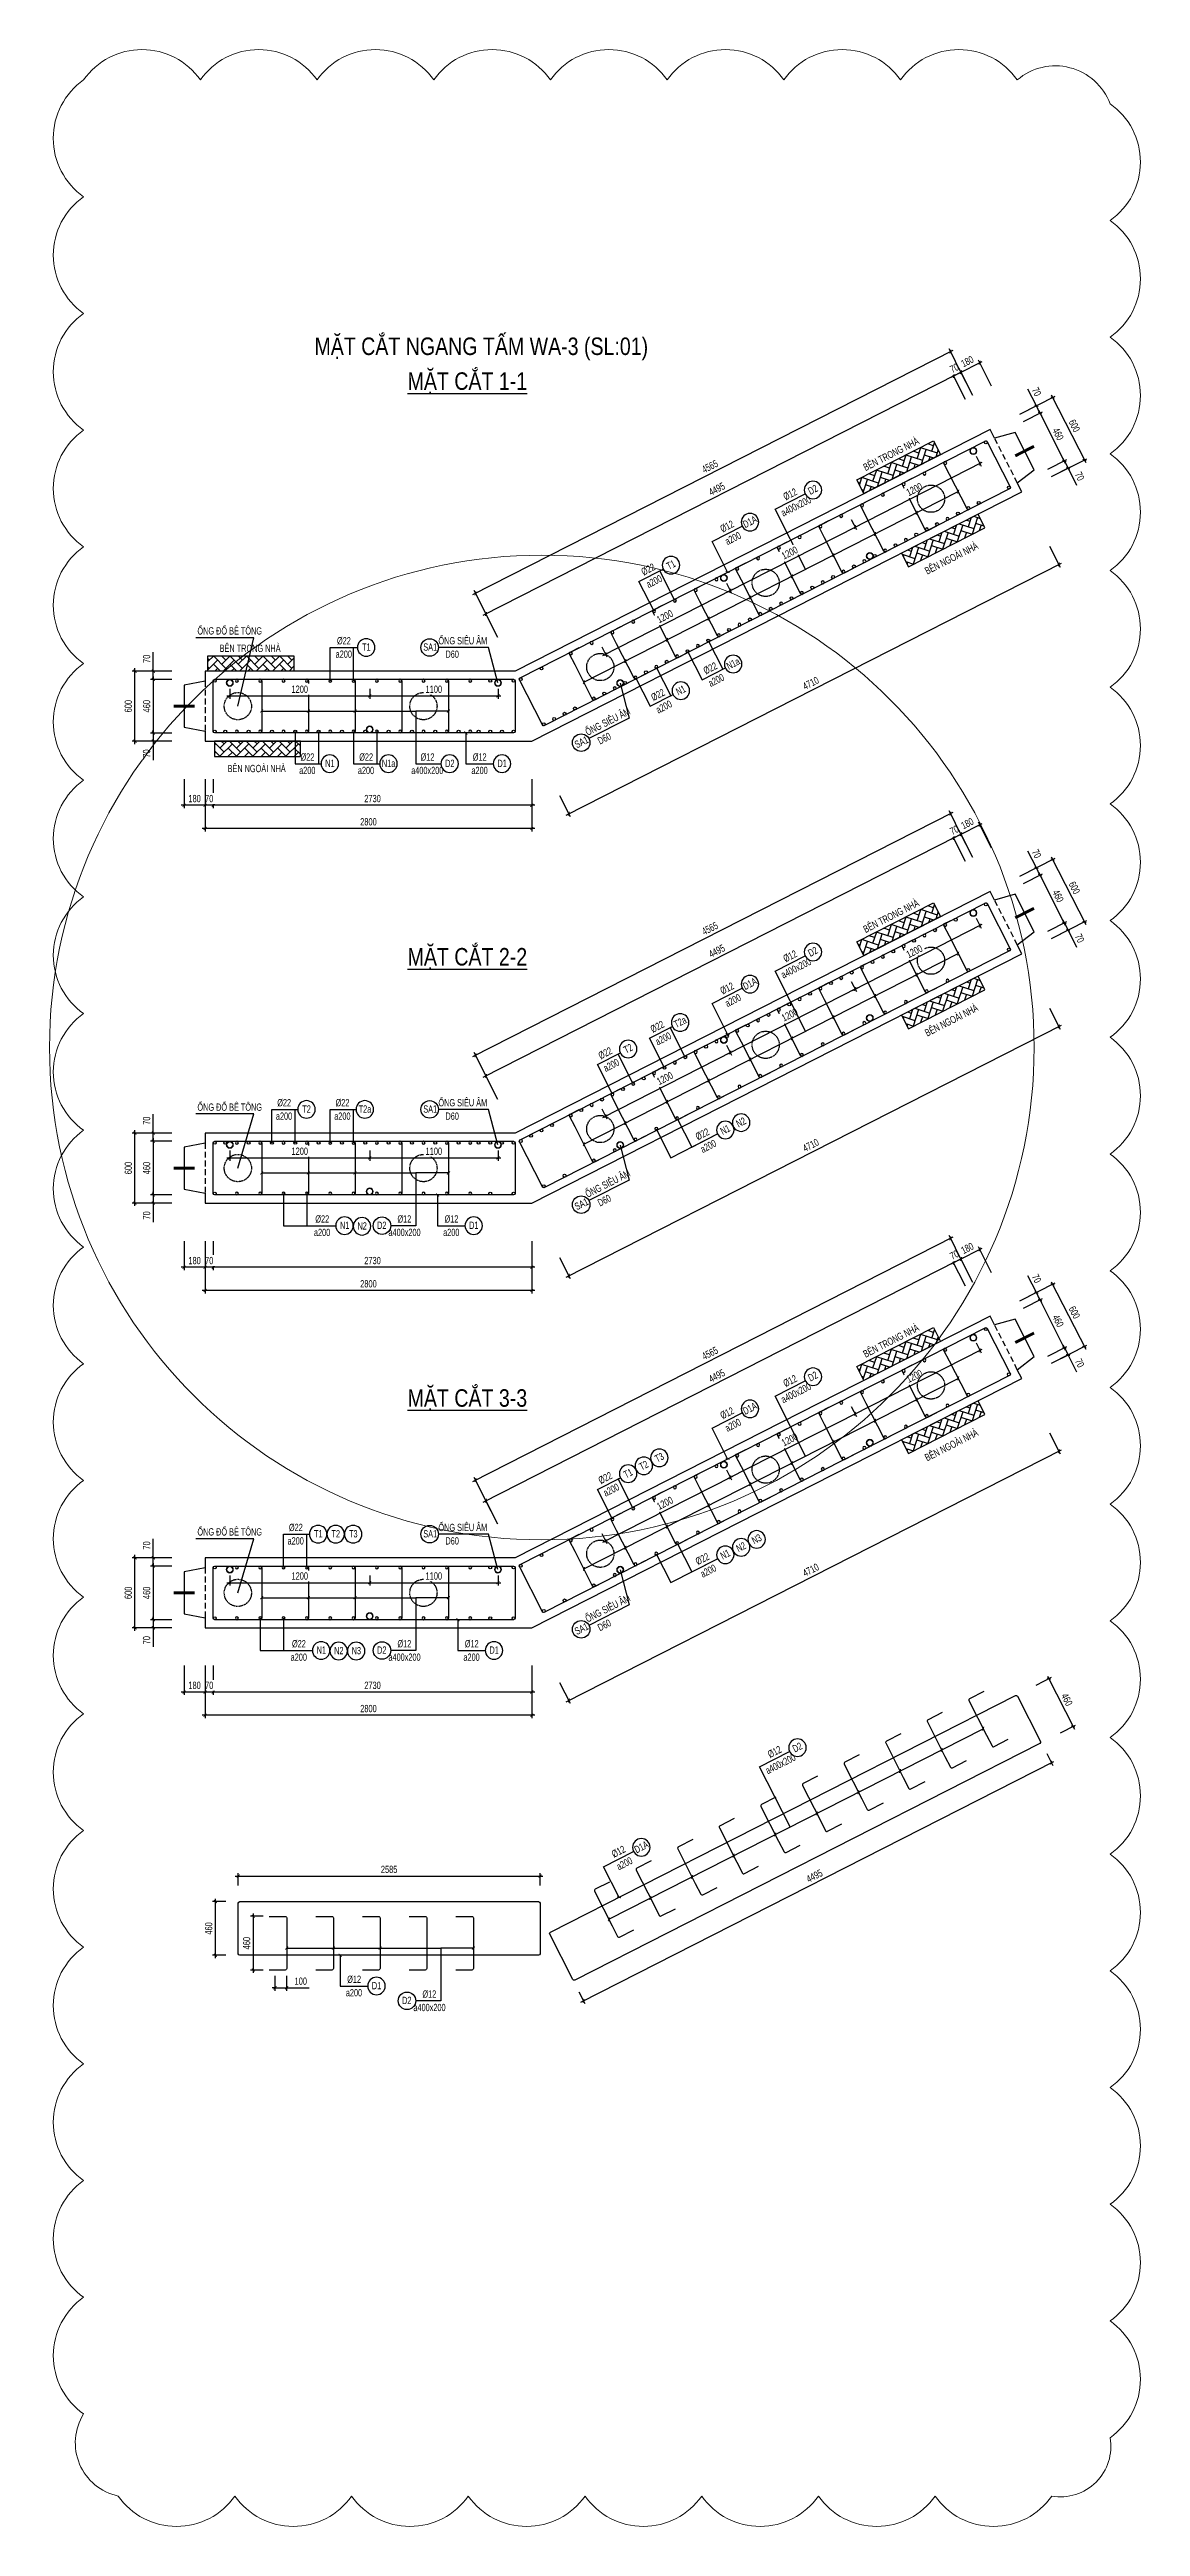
# Model space of a CAD drawing. Header units: millimetres. Extents: x -147841 to 368790, y -162721 to 84261.
# Drawn here: x 328597 to 337945, y -113813 to -92588 of the extents above; entities that cross this region are included whole.
import ezdxf
from ezdxf.enums import TextEntityAlignment as Align

# ---------------------------------------------------------------- set-up
doc = ezdxf.new("R2010")
doc.units = ezdxf.units.MM
doc.header["$LTSCALE"] = 1000
doc.header["$MEASUREMENT"] = 0
doc.header["$PDMODE"] = 1
doc.header["$PDSIZE"] = -10
doc.linetypes.add('DASHED', pattern=[0.75, 0.5, -0.25])
doc.linetypes.add('HIDDEN', pattern=[0.375, 0.25, -0.125])
doc.layers.get('0').update_dxf_attribs({"linetype": 'CONTINUOUS', "lineweight": 18})
doc.layers.get('DEFPOINTS').update_dxf_attribs({"color": 5, "linetype": 'CONTINUOUS', "lineweight": 18})
for name, color, linetype, lineweight in [('0-THAY', 7, 'CONTINUOUS', 18), ('ccu11-Dim', 8, 'CONTINUOUS', 18), ('DIM', 8, 'CONTINUOUS', 18)]:
    doc.layers.add(name, color=color, linetype=linetype, lineweight=lineweight)
for name, color, linetype in [('ccu11-Hatch', 250, 'CONTINUOUS'), ('ccu11-Khuat', 9, 'DASHED'), ('ccu11-Manh', 8, 'CONTINUOUS'), ('ccu11-Thay', 7, 'CONTINUOUS'), ('ccu11-Thep', 4, 'CONTINUOUS'), ('ccu11-Thepdai', 6, 'CONTINUOUS'), ('KC-Cotthep', 8, 'CONTINUOUS'), ('KC-Dim', 8, 'CONTINUOUS'), ('KC-Text', 31, 'CONTINUOUS'), ('KC-Thay', 7, 'CONTINUOUS')]:
    doc.layers.add(name, color=color, linetype=linetype)
doc.styles.add('ARIAL', font='arial.ttf', dxfattribs={"width": 0.7})
doc.styles.add('ccu11-dim', font='vnsimli.shx', dxfattribs={"width": 0.65, "bigfont": 'bigfont.shx'})
doc.dimstyles.new('2.5-25', dxfattribs={"dimscale": 25, "dimtxt": 2.5, "dimasz": 1, "dimexe": 1, "dimexo": 2, "dimgap": 1, "dimtad": 1, "dimdec": 1, "dimrnd": 5, "dimdsep": 46, "dimtxsty": 'ARIAL', "dimblk": 'ARCHTICK', "dimcen": -1, "dimdle": 1, "dimclrd": 256, "dimclre": 256, "dimclrt": 3, "dimadec": 0, "dimazin": 2, "dimtfac": 0.1, "dimtdec": 1, "dimtmove": 0, "dimatfit": 1, "dimldrblk": 'ARCHTICK', "dimfxl": 1, "dimtvp": 0.833333, "dimtfill": 1, "dimtolj": 1, "dimtzin": 12, "dimarcsym": 0})
doc.dimstyles.new('ccu11-100x4', dxfattribs={"dimscale": 100, "dimtxt": 2.5, "dimasz": 1, "dimexe": 1, "dimexo": 2, "dimgap": 1, "dimtad": 1, "dimdec": 0, "dimlfac": 0.25, "dimdsep": 46, "dimtxsty": 'ccu11-dim', "dimblk": 'ARCHTICK', "dimcen": -1, "dimdle": 1, "dimclrd": 256, "dimclre": 256, "dimclrt": 31, "dimadec": 0, "dimazin": 2, "dimtfac": 0.1, "dimtdec": 0, "dimtmove": 0, "dimatfit": 1, "dimldrblk": 'ARCHTICK', "dimfxl": 1, "dimtvp": 0.833333, "dimtolj": 1, "dimtzin": 12, "dimarcsym": 0})

msp = doc.modelspace()

# ---------------------------------------------------------------- texts
at = {"layer": 'KC-Text', "color": 3, "style": 'ARIAL', "width": 0.8}
for s, p in [('MẶT CẮT NGANG TẤM WA-3 (SL:01)', (332296.82, -95205.69)), ('%%UMẶT CẮT 3-3', (332177.63, -104218.23))]:
    msp.add_text(s, height=150, dxfattribs=at).set_placement(p, align=Align.CENTER)
at = {"layer": 'KC-Text', "color": 1, "style": 'ARIAL'}
for s, height, width, p in [('%%UMẶT CẮT 1-1', 150, 0.8, (332177.63, -95504.27)), ('BÊN TRONG NHÀ', 62.5, 0.6, (330316.08, -97750.05))]:
    msp.add_text(s, height=height, dxfattribs=dict(at, width=width)).set_placement(p, align=Align.CENTER)
at = {"layer": 'KC-Text', "color": 1, "style": 'ARIAL', "width": 0.6}
for p in [(329864.21, -97601), (329864.21, -101682.01), (329864.21, -105321.89)]:
    msp.add_text('ỐNG ĐỔ BÊ TÔNG', height=62.5, dxfattribs=at).set_placement(p)
at = {"layer": 'KC-Text', "color": 2, "style": 'ARIAL', "width": 0.8}
msp.add_text('%%UMẶT CẮT 2-2', height=150, dxfattribs=at).set_placement((332177.63, -100437.13), align=Align.CENTER)

# ---------------------------------------------------------------- blocks, each defined once
blk = doc.blocks.new('_ARCHTICK')
at = {"color": 0, "linetype": 'ByBlock', "const_width": 0.3}
blk.add_lwpolyline([(-0.5, -0.5), (0.5, 0.5)], dxfattribs=at)
blk = doc.blocks.new('*D730')
at = {"layer": 'DEFPOINTS', "color": 0, "linetype": 'ByBlock', "ltscale": 30, "transparency": 16777216}
for p in [(336345, -95385), (336470, -95630), (332462, -97670)]:
    blk.add_point(p, dxfattribs=at)
at = {"layer": 'KC-Dim', "linetype": 'ByBlock', "lineweight": -2, "ltscale": 30, "transparency": 16777216}
for p, q in [((332314, -97436), (336367, -95373)), ((336447, -95586), (336333, -95362)), ((332439, -97626), (332325, -97402))]:
    blk.add_line(p, q, dxfattribs=at)
at = {"layer": 'KC-Dim', "linetype": 'ByBlock', "lineweight": -2, "ltscale": 30, "transparency": 16777216, "xscale": 25, "yscale": 25, "zscale": 25}
for p, rotation in [((336345, -95385), 26.97333114051456), ((332337, -97425), 206.9733311405146)]:
    blk.add_blockref('_ARCHTICK', p, dxfattribs=dict(at, rotation=rotation))
at = {"layer": 'KC-Dim', "color": 3, "linetype": 'ByBlock', "ltscale": 30, "transparency": 16777216, "insert": (334315, -96354), "char_height": 62.5, "attachment_point": 5, "rotation": 26.9733, "style": 'ARIAL', "bg_fill": 3, "box_fill_scale": 1.25, "bg_fill_color": 256, "bg_fill_true_color": 13158600, "bg_fill_transparency": 0}
blk.add_mtext('\\A1;4495', dxfattribs=at)
blk = doc.blocks.new('*D731')
at = {"layer": 'DEFPOINTS', "color": 0, "linetype": 'ByBlock', "ltscale": 30, "transparency": 16777216}
for p in [(336867, -95736), (337465, -96105), (337139, -96270)]:
    blk.add_point(p, dxfattribs=at)
at = {"layer": 'KC-Dim', "linetype": 'ByBlock', "lineweight": -2, "ltscale": 30, "transparency": 16777216}
for p, q in [((336912, -95713), (337215, -95559)), ((337181, -95548), (337476, -96127)), ((337184, -96248), (337487, -96094))]:
    blk.add_line(p, q, dxfattribs=at)
at = {"layer": 'KC-Dim', "linetype": 'ByBlock', "lineweight": -2, "ltscale": 30, "transparency": 16777216, "xscale": 25, "yscale": 25, "zscale": 25}
for p, rotation in [((337193, -95570), 116.9733311409428), ((337465, -96105), 296.9733311409428)]:
    blk.add_blockref('_ARCHTICK', p, dxfattribs=dict(at, rotation=rotation))
at = {"layer": 'KC-Dim', "color": 3, "linetype": 'ByBlock', "ltscale": 30, "transparency": 16777216, "insert": (337379, -95812), "char_height": 62.5, "attachment_point": 5, "rotation": 296.9733, "style": 'ARIAL', "bg_fill": 3, "box_fill_scale": 1.25, "bg_fill_color": 256, "bg_fill_true_color": 13158600, "bg_fill_transparency": 0}
blk.add_mtext('\\A1;600', dxfattribs=at)
blk = doc.blocks.new('*D732')
at = {"layer": 'DEFPOINTS', "color": 0, "linetype": 'ByBlock', "ltscale": 30, "transparency": 16777216}
for p in [(336899, -95798), (337108, -96208)]:
    blk.add_point(p, dxfattribs=at)
at = {"layer": 'KC-Dim', "linetype": 'ByBlock', "lineweight": -2, "ltscale": 30, "transparency": 16777216}
for p, q in [((336944, -95775), (337107, -95693)), ((337304, -96136), (337073, -95682)), ((337152, -96185), (337315, -96102))]:
    blk.add_line(p, q, dxfattribs=at)
at = {"layer": 'KC-Dim', "linetype": 'ByBlock', "lineweight": -2, "ltscale": 30, "transparency": 16777216, "xscale": 25, "yscale": 25, "zscale": 25}
for p, rotation in [((337084, -95704), 116.9733311409428), ((337293, -96114), 296.9733311409428)]:
    blk.add_blockref('_ARCHTICK', p, dxfattribs=dict(at, rotation=rotation))
at = {"layer": 'KC-Dim', "color": 3, "linetype": 'ByBlock', "ltscale": 30, "transparency": 16777216, "insert": (337239, -95883), "char_height": 62.5, "attachment_point": 5, "rotation": 296.9733, "style": 'ARIAL', "bg_fill": 3, "box_fill_scale": 1.25, "bg_fill_color": 256, "bg_fill_true_color": 13158600, "bg_fill_transparency": 0}
blk.add_mtext('\\A1;460', dxfattribs=at)
at = {"layer": 'DEFPOINTS', "color": 0, "linetype": 'ByBlock', "ltscale": 30, "transparency": 16777216}
blk.add_point((337084, -95704), dxfattribs=at)
blk = doc.blocks.new('*D733')
at = {"layer": 'DEFPOINTS', "color": 0, "linetype": 'ByBlock', "ltscale": 30, "transparency": 16777216}
for p in [(337108, -96208), (337139, -96270)]:
    blk.add_point(p, dxfattribs=at)
at = {"layer": 'KC-Dim', "linetype": 'ByBlock', "lineweight": -2, "ltscale": 30, "transparency": 16777216}
for p, q in [((337152, -96185), (337315, -96102)), ((337293, -96114), (337282, -96092)), ((337293, -96114), (337325, -96176)), ((337184, -96248), (337347, -96165)), ((337325, -96176), (337398, -96321))]:
    blk.add_line(p, q, dxfattribs=at)
at = {"layer": 'KC-Dim', "linetype": 'ByBlock', "lineweight": -2, "ltscale": 30, "transparency": 16777216, "xscale": 25, "yscale": 25, "zscale": 25}
for p, rotation in [((337293, -96114), 296.9733311409428), ((337325, -96176), 116.9733311409428)]:
    blk.add_blockref('_ARCHTICK', p, dxfattribs=dict(at, rotation=rotation))
at = {"layer": 'KC-Dim', "color": 3, "linetype": 'ByBlock', "ltscale": 30, "transparency": 16777216, "insert": (337424, -96245), "char_height": 62.5, "attachment_point": 5, "rotation": 296.9733, "style": 'ARIAL', "bg_fill": 3, "box_fill_scale": 1.25, "bg_fill_color": 256, "bg_fill_true_color": 13158600, "bg_fill_transparency": 0}
blk.add_mtext('\\A1;70', dxfattribs=at)
at = {"layer": 'DEFPOINTS', "color": 0, "linetype": 'ByBlock', "ltscale": 30, "transparency": 16777216}
blk.add_point((337325, -96176), dxfattribs=at)
blk = doc.blocks.new('*D734')
at = {"layer": 'DEFPOINTS', "color": 0, "linetype": 'ByBlock', "ltscale": 30, "transparency": 16777216}
for p in [(336867, -95736), (336899, -95798)]:
    blk.add_point(p, dxfattribs=at)
at = {"layer": 'KC-Dim', "linetype": 'ByBlock', "lineweight": -2, "ltscale": 30, "transparency": 16777216}
for p, q in [((337053, -95641), (336979, -95497)), ((336912, -95713), (337075, -95630)), ((336944, -95775), (337107, -95693)), ((337084, -95704), (337053, -95641)), ((337084, -95704), (337096, -95726))]:
    blk.add_line(p, q, dxfattribs=at)
at = {"layer": 'KC-Dim', "linetype": 'ByBlock', "lineweight": -2, "ltscale": 30, "transparency": 16777216, "xscale": 25, "yscale": 25, "zscale": 25}
for p, rotation in [((337053, -95641), 296.9733311409428), ((337084, -95704), 116.9733311409428)]:
    blk.add_blockref('_ARCHTICK', p, dxfattribs=dict(at, rotation=rotation))
at = {"layer": 'KC-Dim', "color": 3, "linetype": 'ByBlock', "ltscale": 30, "transparency": 16777216, "insert": (337055, -95521), "char_height": 62.5, "attachment_point": 5, "rotation": 296.9733, "style": 'ARIAL', "bg_fill": 3, "box_fill_scale": 1.25, "bg_fill_color": 256, "bg_fill_true_color": 13158600, "bg_fill_transparency": 0}
blk.add_mtext('\\A1;70', dxfattribs=at)
at = {"layer": 'DEFPOINTS', "color": 0, "linetype": 'ByBlock', "ltscale": 30, "transparency": 16777216}
blk.add_point((337053, -95641), dxfattribs=at)
blk = doc.blocks.new('*D735')
at = {"layer": 'DEFPOINTS', "color": 0, "ltscale": 3000, "transparency": 16777216}
for p in [(336470, -95630), (336532, -95599)]:
    blk.add_point(p, dxfattribs=at)
at = {"layer": 'KC-Dim', "lineweight": -2, "ltscale": 3000, "transparency": 16777216}
for p, q in [((336322, -95396), (336429, -95342)), ((336447, -95586), (336333, -95362)), ((336509, -95554), (336396, -95331))]:
    blk.add_line(p, q, dxfattribs=at)
at = {"layer": 'KC-Dim', "lineweight": -2, "ltscale": 3000, "transparency": 16777216, "xscale": 25, "yscale": 25, "zscale": 25}
for p, rotation in [((336345, -95385), 206.9733311405146), ((336407, -95353), 26.97333114051456)]:
    blk.add_blockref('_ARCHTICK', p, dxfattribs=dict(at, rotation=rotation))
at = {"layer": 'KC-Dim', "color": 3, "ltscale": 3000, "transparency": 16777216, "insert": (336350, -95318), "char_height": 62.5, "attachment_point": 5, "rotation": 26.9733, "style": 'ARIAL', "bg_fill": 3, "box_fill_scale": 1.25, "bg_fill_color": 256, "bg_fill_true_color": 13158600, "bg_fill_transparency": 0}
blk.add_mtext('\\A1;70', dxfattribs=at)
at = {"layer": 'DEFPOINTS', "color": 0, "ltscale": 3000, "transparency": 16777216}
blk.add_point((336407, -95353), dxfattribs=at)
blk = doc.blocks.new('*D736')
at = {"layer": 'DEFPOINTS', "color": 0, "ltscale": 3000, "transparency": 16777216}
for p in [(336532, -95599), (336693, -95517)]:
    blk.add_point(p, dxfattribs=at)
at = {"layer": 'KC-Dim', "lineweight": -2, "ltscale": 3000, "transparency": 16777216}
for p, q in [((336385, -95364), (336590, -95260)), ((336670, -95472), (336556, -95249)), ((336509, -95554), (336396, -95331))]:
    blk.add_line(p, q, dxfattribs=at)
at = {"layer": 'KC-Dim', "color": 3, "ltscale": 3000, "transparency": 16777216, "insert": (336462, -95261), "char_height": 62.5, "attachment_point": 5, "rotation": 26.9733, "style": 'ARIAL', "bg_fill": 3, "box_fill_scale": 1.25, "bg_fill_color": 256, "bg_fill_true_color": 13158600, "bg_fill_transparency": 0}
blk.add_mtext('\\A1;180', dxfattribs=at)
at = {"layer": 'DEFPOINTS', "color": 0, "ltscale": 3000, "transparency": 16777216}
blk.add_point((336568, -95271), dxfattribs=at)
at = {"layer": 'KC-Dim', "lineweight": -2, "ltscale": 3000, "transparency": 16777216, "xscale": 25, "yscale": 25, "zscale": 25}
for p, rotation in [((336568, -95271), 26.97333114051456), ((336407, -95353), 206.9733311405146)]:
    blk.add_blockref('_ARCHTICK', p, dxfattribs=dict(at, rotation=rotation))
blk = doc.blocks.new('*D737')
at = {"layer": 'DEFPOINTS', "color": 0, "ltscale": 3000, "transparency": 16777216}
for p in [(336317, -95176), (336532, -95599), (332462, -97670)]:
    blk.add_point(p, dxfattribs=at)
at = {"layer": 'DIM', "lineweight": -2, "ltscale": 3000, "transparency": 16777216}
for p, q in [((332224, -97259), (336339, -95165)), ((336509, -95554), (336306, -95154)), ((332439, -97626), (332235, -97225))]:
    blk.add_line(p, q, dxfattribs=at)
at = {"layer": 'DIM', "lineweight": -2, "ltscale": 3000, "transparency": 16777216, "xscale": 25, "yscale": 25, "zscale": 25}
for p, rotation in [((336317, -95176), 26.97333114051456), ((332247, -97248), 206.9733311405146)]:
    blk.add_blockref('_ARCHTICK', p, dxfattribs=dict(at, rotation=rotation))
at = {"layer": 'DIM', "color": 3, "ltscale": 3000, "transparency": 16777216, "insert": (334256, -96161), "char_height": 62.5, "attachment_point": 5, "rotation": 26.9733, "style": 'ARIAL', "bg_fill": 3, "box_fill_scale": 1.25, "bg_fill_color": 256, "bg_fill_true_color": 13158600, "bg_fill_transparency": 0}
blk.add_mtext('\\A1;4565', dxfattribs=at)
blk = doc.blocks.new('*U728')
at = {"layer": 'ccu11-Thep'}
blk.add_circle((0, 0), 12.5, dxfattribs=at)
blk = doc.blocks.new('*U729')
at = {"layer": 'KC-Dim', "color": 0, "linetype": 'ByBlock', "lineweight": -2, "transparency": 16777216}
for p in [(0, 0), (200, 0), (400, 0), (600, 0), (800, 0), (1000, 0), (1200, 0), (1400, 0), (1600, 0), (1800, 0), (2000, 0), (2200, 0), (2400, 0), (2600, 0), (2800, 0), (3000, 0), (3200, 0), (3400, 0), (3600, 0)]:
    blk.add_blockref('*U728', p, dxfattribs=at)
blk = doc.blocks.new('att_thep_2')
blk.add_circle((-300, 0), 300)
at = {"color": 31, "style": 'ARIAL', "width": 0.6}
blk.add_attdef('SH', text='', height=250, dxfattribs=at).set_placement((-281, -111), align=Align.CENTER)
at = {"color": 3, "style": 'ARIAL', "width": 0.6}
blk.add_attdef('DK', text='', height=250, dxfattribs=at).set_placement((467, 105), align=Align.CENTER)
at = {"color": 2, "style": 'ARIAL', "width": 0.6}
blk.add_attdef('KC', text='', height=250, dxfattribs=at).set_placement((472, -355), align=Align.CENTER)
blk = doc.blocks.new('*U738')
at = {"layer": 'ccu11-Thepdai', "flags": 128}
blk.add_lwpolyline([(50, 230), (-37, 230, 0.414214), (-50, 217), (-50, -114), (-50, -218, 0.414214), (-37, -230), (50, -230)], format="xyb", dxfattribs=at)
blk = doc.blocks.new('*U739')
at = {"layer": 'DIM', "color": 0, "linetype": 'ByBlock', "lineweight": -2, "transparency": 16777216}
for p in [(0, 0), (400, 0), (800, 0), (1200, 0), (1600, 0)]:
    blk.add_blockref('*U738', p, dxfattribs=at)
blk = doc.blocks.new('*U740')
at = {"layer": 'ccu11-Thep'}
blk.add_circle((0, 0), 12.5, dxfattribs=at)
blk = doc.blocks.new('*U741')
at = {"layer": 'KC-Dim', "color": 0, "linetype": 'ByBlock', "lineweight": -2, "transparency": 16777216}
for p in [(0, 0), (200, 0), (400, 0), (600, 0), (800, 0), (1000, 0), (1200, 0), (1400, 0), (1600, 0), (1800, 0), (2000, 0)]:
    blk.add_blockref('*U740', p, dxfattribs=at)
blk = doc.blocks.new('A$C260038B3')
at = {"layer": '0-THAY', "linetype": 'Continuous'}
for radius in [120, 100]:
    blk.add_circle((0, 0), radius, dxfattribs=at)
blk = doc.blocks.new('*U742')
at = {"layer": 'ccu11-Thep'}
blk.add_circle((0, 0), 12.5, dxfattribs=at)
blk = doc.blocks.new('*U743')
at = {"layer": 'KC-Dim', "color": 0, "linetype": 'ByBlock', "lineweight": -2, "transparency": 16777216}
for p in [(0, 0), (200, 0), (400, 0), (600, 0), (800, 0), (1000, 0), (1200, 0), (1400, 0), (1600, 0), (1800, 0), (2000, 0)]:
    blk.add_blockref('*U742', p, dxfattribs=at)
blk = doc.blocks.new('*D744')
at = {"layer": 'DEFPOINTS', "color": 0, "linetype": 'ByBlock', "ltscale": 30, "transparency": 16777216}
for p in [(330142, -98015), (331341, -98015), (331341, -98127)]:
    blk.add_point(p, dxfattribs=at)
at = {"layer": 'KC-Dim', "linetype": 'ByBlock', "lineweight": -2, "ltscale": 30, "transparency": 16777216}
for p, q in [((330117, -98127), (331366, -98127)), ((330142, -98065), (330142, -98152)), ((331341, -98065), (331341, -98152))]:
    blk.add_line(p, q, dxfattribs=at)
at = {"layer": 'KC-Dim', "linetype": 'ByBlock', "lineweight": -2, "ltscale": 30, "transparency": 16777216, "xscale": 25, "yscale": 25, "zscale": 25, "rotation": 180}
blk.add_blockref('_ARCHTICK', (330142, -98127), dxfattribs=at)
at = {"layer": 'KC-Dim', "linetype": 'ByBlock', "lineweight": -2, "ltscale": 30, "transparency": 16777216, "xscale": 25, "yscale": 25, "zscale": 25}
blk.add_blockref('_ARCHTICK', (331341, -98127), dxfattribs=at)
at = {"layer": 'KC-Dim', "color": 3, "linetype": 'ByBlock', "ltscale": 30, "transparency": 16777216, "insert": (330741, -98070), "char_height": 62.5, "attachment_point": 5, "style": 'ARIAL', "bg_fill": 3, "box_fill_scale": 1.25, "bg_fill_color": 256, "bg_fill_true_color": 13158600, "bg_fill_transparency": 0}
blk.add_mtext('\\A1;1200', dxfattribs=at)
blk = doc.blocks.new('*D745')
at = {"layer": 'DEFPOINTS', "color": 0, "linetype": 'ByBlock', "ltscale": 30, "transparency": 16777216}
for p in [(331341, -98015), (332440, -98015), (332440, -98127)]:
    blk.add_point(p, dxfattribs=at)
at = {"layer": 'KC-Dim', "linetype": 'ByBlock', "lineweight": -2, "ltscale": 30, "transparency": 16777216}
for p, q in [((331316, -98127), (332465, -98127)), ((331341, -98065), (331341, -98152)), ((332440, -98065), (332440, -98152))]:
    blk.add_line(p, q, dxfattribs=at)
at = {"layer": 'KC-Dim', "linetype": 'ByBlock', "lineweight": -2, "ltscale": 30, "transparency": 16777216, "xscale": 25, "yscale": 25, "zscale": 25, "rotation": 180}
blk.add_blockref('_ARCHTICK', (331341, -98127), dxfattribs=at)
at = {"layer": 'KC-Dim', "linetype": 'ByBlock', "lineweight": -2, "ltscale": 30, "transparency": 16777216, "xscale": 25, "yscale": 25, "zscale": 25}
blk.add_blockref('_ARCHTICK', (332440, -98127), dxfattribs=at)
at = {"layer": 'KC-Dim', "color": 3, "linetype": 'ByBlock', "ltscale": 30, "transparency": 16777216, "insert": (331890, -98070), "char_height": 62.5, "attachment_point": 5, "style": 'ARIAL', "bg_fill": 3, "box_fill_scale": 1.25, "bg_fill_color": 256, "bg_fill_true_color": 13158600, "bg_fill_transparency": 0}
blk.add_mtext('\\A1;1100', dxfattribs=at)
blk = doc.blocks.new('*D746')
at = {"layer": 'DEFPOINTS', "color": 0, "linetype": 'ByBlock', "ltscale": 30, "transparency": 16777216}
for p in [(330000, -98789), (332730, -98839), (330000, -99064)]:
    blk.add_point(p, dxfattribs=at)
at = {"layer": 'KC-Dim', "linetype": 'ByBlock', "lineweight": -2, "ltscale": 30, "transparency": 16777216}
for p, q in [((330000, -98839), (330000, -99089)), ((332730, -98889), (332730, -99089)), ((332755, -99064), (329975, -99064))]:
    blk.add_line(p, q, dxfattribs=at)
at = {"layer": 'KC-Dim', "linetype": 'ByBlock', "lineweight": -2, "ltscale": 30, "transparency": 16777216, "xscale": 25, "yscale": 25, "zscale": 25, "rotation": 180}
blk.add_blockref('_ARCHTICK', (330000, -99064), dxfattribs=at)
at = {"layer": 'KC-Dim', "linetype": 'ByBlock', "lineweight": -2, "ltscale": 30, "transparency": 16777216, "xscale": 25, "yscale": 25, "zscale": 25}
blk.add_blockref('_ARCHTICK', (332730, -99064), dxfattribs=at)
at = {"layer": 'KC-Dim', "color": 3, "linetype": 'ByBlock', "ltscale": 30, "transparency": 16777216, "insert": (331365, -99007), "char_height": 62.5, "attachment_point": 5, "style": 'ARIAL', "bg_fill": 3, "box_fill_scale": 1.25, "bg_fill_color": 256, "bg_fill_true_color": 13158600, "bg_fill_transparency": 0}
blk.add_mtext('\\A1;2730', dxfattribs=at)
blk = doc.blocks.new('*D747')
at = {"layer": 'DEFPOINTS', "color": 0, "linetype": 'ByBlock', "ltscale": 30, "transparency": 16777216}
for p in [(329329, -97915), (329694, -97915), (329694, -98515)]:
    blk.add_point(p, dxfattribs=at)
at = {"layer": 'KC-Dim', "linetype": 'ByBlock', "lineweight": -2, "ltscale": 30, "transparency": 16777216}
for p, q in [((329644, -97915), (329304, -97915)), ((329329, -98540), (329329, -97890)), ((329644, -98515), (329304, -98515))]:
    blk.add_line(p, q, dxfattribs=at)
at = {"layer": 'KC-Dim', "linetype": 'ByBlock', "lineweight": -2, "ltscale": 30, "transparency": 16777216, "xscale": 25, "yscale": 25, "zscale": 25}
for p, rotation in [((329329, -97915), 90), ((329329, -98515), 270)]:
    blk.add_blockref('_ARCHTICK', p, dxfattribs=dict(at, rotation=rotation))
at = {"layer": 'KC-Dim', "color": 3, "linetype": 'ByBlock', "ltscale": 30, "transparency": 16777216, "insert": (329272, -98215), "char_height": 62.5, "attachment_point": 5, "rotation": 90, "style": 'ARIAL', "bg_fill": 3, "box_fill_scale": 1.25, "bg_fill_color": 256, "bg_fill_true_color": 13158600, "bg_fill_transparency": 0}
blk.add_mtext('\\A1;600', dxfattribs=at)
blk = doc.blocks.new('*D748')
at = {"layer": 'DEFPOINTS', "color": 0, "linetype": 'ByBlock', "ltscale": 30, "transparency": 16777216}
for p in [(329694, -97985), (329486, -98445), (329694, -98445)]:
    blk.add_point(p, dxfattribs=at)
at = {"layer": 'KC-Dim', "linetype": 'ByBlock', "lineweight": -2, "ltscale": 30, "transparency": 16777216}
for p, q in [((329644, -97985), (329461, -97985)), ((329486, -97960), (329486, -98470)), ((329644, -98445), (329461, -98445))]:
    blk.add_line(p, q, dxfattribs=at)
at = {"layer": 'KC-Dim', "linetype": 'ByBlock', "lineweight": -2, "ltscale": 30, "transparency": 16777216, "xscale": 25, "yscale": 25, "zscale": 25}
for p, rotation in [((329486, -97985), 90), ((329486, -98445), 270)]:
    blk.add_blockref('_ARCHTICK', p, dxfattribs=dict(at, rotation=rotation))
at = {"layer": 'KC-Dim', "color": 3, "linetype": 'ByBlock', "ltscale": 30, "transparency": 16777216, "insert": (329429, -98215), "char_height": 62.5, "attachment_point": 5, "rotation": 90, "style": 'ARIAL', "bg_fill": 3, "box_fill_scale": 1.25, "bg_fill_color": 256, "bg_fill_true_color": 13158600, "bg_fill_transparency": 0}
blk.add_mtext('\\A1;460', dxfattribs=at)
blk = doc.blocks.new('*D749')
at = {"layer": 'DEFPOINTS', "color": 0, "linetype": 'ByBlock', "ltscale": 30, "transparency": 16777216}
for p in [(329694, -97915), (329694, -97985)]:
    blk.add_point(p, dxfattribs=at)
at = {"layer": 'KC-Dim', "linetype": 'ByBlock', "lineweight": -2, "ltscale": 30, "transparency": 16777216}
for p, q in [((329486, -97915), (329486, -97752)), ((329644, -97915), (329461, -97915)), ((329644, -97985), (329461, -97985)), ((329486, -97985), (329486, -97915)), ((329486, -97985), (329486, -98010))]:
    blk.add_line(p, q, dxfattribs=at)
at = {"layer": 'KC-Dim', "linetype": 'ByBlock', "lineweight": -2, "ltscale": 30, "transparency": 16777216, "xscale": 25, "yscale": 25, "zscale": 25}
for p, rotation in [((329486, -97915), 270), ((329486, -97985), 90)]:
    blk.add_blockref('_ARCHTICK', p, dxfattribs=dict(at, rotation=rotation))
at = {"layer": 'KC-Dim', "color": 3, "linetype": 'ByBlock', "ltscale": 30, "transparency": 16777216, "insert": (329429, -97809), "char_height": 62.5, "attachment_point": 5, "rotation": 90, "style": 'ARIAL', "bg_fill": 3, "box_fill_scale": 1.25, "bg_fill_color": 256, "bg_fill_true_color": 13158600, "bg_fill_transparency": 0}
blk.add_mtext('\\A1;70', dxfattribs=at)
at = {"layer": 'DEFPOINTS', "color": 0, "linetype": 'ByBlock', "ltscale": 30, "transparency": 16777216}
blk.add_point((329486, -97915), dxfattribs=at)
blk = doc.blocks.new('*D750')
at = {"layer": 'DEFPOINTS', "color": 0, "linetype": 'ByBlock', "ltscale": 30, "transparency": 16777216}
for p in [(329694, -98445), (329694, -98515)]:
    blk.add_point(p, dxfattribs=at)
at = {"layer": 'KC-Dim', "linetype": 'ByBlock', "lineweight": -2, "ltscale": 30, "transparency": 16777216}
for p, q in [((329644, -98445), (329461, -98445)), ((329486, -98445), (329486, -98420)), ((329486, -98445), (329486, -98515)), ((329644, -98515), (329461, -98515)), ((329486, -98515), (329486, -98677))]:
    blk.add_line(p, q, dxfattribs=at)
at = {"layer": 'KC-Dim', "linetype": 'ByBlock', "lineweight": -2, "ltscale": 30, "transparency": 16777216, "xscale": 25, "yscale": 25, "zscale": 25}
for p, rotation in [((329486, -98445), 270), ((329486, -98515), 90)]:
    blk.add_blockref('_ARCHTICK', p, dxfattribs=dict(at, rotation=rotation))
at = {"layer": 'KC-Dim', "color": 3, "linetype": 'ByBlock', "ltscale": 30, "transparency": 16777216, "insert": (329429, -98621), "char_height": 62.5, "attachment_point": 5, "rotation": 90, "style": 'ARIAL', "bg_fill": 3, "box_fill_scale": 1.25, "bg_fill_color": 256, "bg_fill_true_color": 13158600, "bg_fill_transparency": 0}
blk.add_mtext('\\A1;70', dxfattribs=at)
at = {"layer": 'DEFPOINTS', "color": 0, "linetype": 'ByBlock', "ltscale": 30, "transparency": 16777216}
blk.add_point((329486, -98515), dxfattribs=at)
blk = doc.blocks.new('*D751')
at = {"layer": 'DEFPOINTS', "color": 0, "ltscale": 3000, "transparency": 16777216}
for p in [(329930, -98789), (330000, -98789)]:
    blk.add_point(p, dxfattribs=at)
at = {"layer": 'KC-Dim', "lineweight": -2, "ltscale": 3000, "transparency": 16777216}
for p, q in [((329930, -98839), (329930, -99089)), ((330000, -98839), (330000, -99089)), ((330025, -99064), (329905, -99064))]:
    blk.add_line(p, q, dxfattribs=at)
at = {"layer": 'KC-Dim', "lineweight": -2, "ltscale": 3000, "transparency": 16777216, "xscale": 25, "yscale": 25, "zscale": 25, "rotation": 180}
blk.add_blockref('_ARCHTICK', (329930, -99064), dxfattribs=at)
at = {"layer": 'KC-Dim', "lineweight": -2, "ltscale": 3000, "transparency": 16777216, "xscale": 25, "yscale": 25, "zscale": 25}
blk.add_blockref('_ARCHTICK', (330000, -99064), dxfattribs=at)
at = {"layer": 'KC-Dim', "color": 3, "ltscale": 3000, "transparency": 16777216, "insert": (329965, -99007), "char_height": 62.5, "attachment_point": 5, "style": 'ARIAL', "bg_fill": 3, "box_fill_scale": 1.25, "bg_fill_color": 256, "bg_fill_true_color": 13158600, "bg_fill_transparency": 0}
blk.add_mtext('\\A1;70', dxfattribs=at)
at = {"layer": 'DEFPOINTS', "color": 0, "ltscale": 3000, "transparency": 16777216}
blk.add_point((329930, -99064), dxfattribs=at)
blk = doc.blocks.new('*D752')
at = {"layer": 'DEFPOINTS', "color": 0, "ltscale": 3000, "transparency": 16777216}
for p in [(329750, -98789), (329930, -98789)]:
    blk.add_point(p, dxfattribs=at)
at = {"layer": 'KC-Dim', "lineweight": -2, "ltscale": 3000, "transparency": 16777216}
for p, q in [((329750, -98839), (329750, -99089)), ((329930, -98839), (329930, -99089)), ((329955, -99064), (329725, -99064))]:
    blk.add_line(p, q, dxfattribs=at)
at = {"layer": 'KC-Dim', "color": 3, "ltscale": 3000, "transparency": 16777216, "insert": (329840, -99007), "char_height": 62.5, "attachment_point": 5, "style": 'ARIAL', "bg_fill": 3, "box_fill_scale": 1.25, "bg_fill_color": 256, "bg_fill_true_color": 13158600, "bg_fill_transparency": 0}
blk.add_mtext('\\A1;180', dxfattribs=at)
at = {"layer": 'DEFPOINTS', "color": 0, "ltscale": 3000, "transparency": 16777216}
blk.add_point((329750, -99064), dxfattribs=at)
at = {"layer": 'KC-Dim', "lineweight": -2, "ltscale": 3000, "transparency": 16777216, "xscale": 25, "yscale": 25, "zscale": 25, "rotation": 180}
blk.add_blockref('_ARCHTICK', (329750, -99064), dxfattribs=at)
at = {"layer": 'KC-Dim', "lineweight": -2, "ltscale": 3000, "transparency": 16777216, "xscale": 25, "yscale": 25, "zscale": 25}
blk.add_blockref('_ARCHTICK', (329930, -99064), dxfattribs=at)
blk = doc.blocks.new('*D753')
at = {"layer": 'DEFPOINTS', "color": 0, "ltscale": 3000, "transparency": 16777216}
for p in [(329930, -98789), (332730, -98789), (329930, -99263)]:
    blk.add_point(p, dxfattribs=at)
at = {"layer": 'DIM', "lineweight": -2, "ltscale": 3000, "transparency": 16777216}
for p, q in [((329930, -98839), (329930, -99288)), ((332730, -98839), (332730, -99288)), ((332755, -99263), (329905, -99263))]:
    blk.add_line(p, q, dxfattribs=at)
at = {"layer": 'DIM', "lineweight": -2, "ltscale": 3000, "transparency": 16777216, "xscale": 25, "yscale": 25, "zscale": 25, "rotation": 180}
blk.add_blockref('_ARCHTICK', (329930, -99263), dxfattribs=at)
at = {"layer": 'DIM', "lineweight": -2, "ltscale": 3000, "transparency": 16777216, "xscale": 25, "yscale": 25, "zscale": 25}
blk.add_blockref('_ARCHTICK', (332730, -99263), dxfattribs=at)
at = {"layer": 'DIM', "color": 3, "ltscale": 3000, "transparency": 16777216, "insert": (331330, -99206), "char_height": 62.5, "attachment_point": 5, "style": 'ARIAL', "bg_fill": 3, "box_fill_scale": 1.25, "bg_fill_color": 256, "bg_fill_true_color": 13158600, "bg_fill_transparency": 0}
blk.add_mtext('\\A1;2800', dxfattribs=at)
blk = doc.blocks.new('*D754')
at = {"layer": 'DEFPOINTS', "color": 0, "ltscale": 3000, "transparency": 16777216}
for p in [(336929, -96378), (337246, -97001), (332730, -98515)]:
    blk.add_point(p, dxfattribs=at)
at = {"layer": 'KC-Dim', "lineweight": -2, "ltscale": 3000, "transparency": 16777216}
for p, q in [((333025, -99149), (337268, -96989)), ((337166, -96845), (337257, -97023)), ((332968, -98981), (333058, -99160))]:
    blk.add_line(p, q, dxfattribs=at)
at = {"layer": 'KC-Dim', "lineweight": -2, "ltscale": 3000, "transparency": 16777216, "xscale": 25, "yscale": 25, "zscale": 25}
for p, rotation in [((337246, -97001), 26.97333113893115), ((333047, -99137), 206.9733311389311)]:
    blk.add_blockref('_ARCHTICK', p, dxfattribs=dict(at, rotation=rotation))
at = {"layer": 'KC-Dim', "color": 3, "ltscale": 3000, "transparency": 16777216, "insert": (335120, -98018), "char_height": 62.5, "attachment_point": 5, "rotation": 26.9733, "style": 'ARIAL', "bg_fill": 3, "box_fill_scale": 1.25, "bg_fill_color": 256, "bg_fill_true_color": 13158600, "bg_fill_transparency": 0}
blk.add_mtext('\\A1;4710', dxfattribs=at)
blk = doc.blocks.new('*U755')
at = {"layer": 'ccu11-Thep'}
blk.add_circle((0, 0), 12.5, dxfattribs=at)
blk = doc.blocks.new('*U756')
at = {"layer": 'KC-Dim', "color": 0, "linetype": 'ByBlock', "lineweight": -2, "transparency": 16777216}
for p in [(0, 0), (200, 0), (400, 0), (600, 0), (800, 0), (1000, 0), (1200, 0), (1400, 0), (1600, 0), (1800, 0), (2000, 0), (2200, 0), (2400, 0), (2600, 0), (2800, 0), (3000, 0), (3200, 0), (3400, 0), (3600, 0)]:
    blk.add_blockref('*U755', p, dxfattribs=at)
blk = doc.blocks.new('*D757')
at = {"layer": 'DEFPOINTS', "color": 0, "ltscale": 3000, "transparency": 16777216}
for p in [(334375, -97116), (334430, -97224), (333306, -97661)]:
    blk.add_point(p, dxfattribs=at)
at = {"layer": 'KC-Dim', "lineweight": -2, "ltscale": 3000, "transparency": 16777216}
for p, q in [((333339, -97780), (334453, -97213)), ((334398, -97161), (334442, -97246)), ((333329, -97705), (333372, -97791))]:
    blk.add_line(p, q, dxfattribs=at)
at = {"layer": 'KC-Dim', "lineweight": -2, "ltscale": 3000, "transparency": 16777216, "xscale": 25, "yscale": 25, "zscale": 25}
for p, rotation in [((334430, -97224), 26.97333113892882), ((333361, -97768), 206.9733311389288)]:
    blk.add_blockref('_ARCHTICK', p, dxfattribs=dict(at, rotation=rotation))
at = {"layer": 'KC-Dim', "color": 3, "ltscale": 3000, "transparency": 16777216, "insert": (333870, -97446), "char_height": 62.5, "attachment_point": 5, "rotation": 26.9733, "style": 'ARIAL', "bg_fill": 3, "box_fill_scale": 1.25, "bg_fill_color": 256, "bg_fill_true_color": 13158600, "bg_fill_transparency": 0}
blk.add_mtext('\\A1;1200', dxfattribs=at)
blk = doc.blocks.new('*D758')
at = {"layer": 'DEFPOINTS', "color": 0, "ltscale": 3000, "transparency": 16777216}
for p in [(335445, -96572), (335500, -96680), (334375, -97116)]:
    blk.add_point(p, dxfattribs=at)
at = {"layer": 'KC-Dim', "lineweight": -2, "ltscale": 3000, "transparency": 16777216}
for p, q in [((334408, -97236), (335522, -96669)), ((335467, -96616), (335511, -96702)), ((334398, -97161), (334442, -97246))]:
    blk.add_line(p, q, dxfattribs=at)
at = {"layer": 'KC-Dim', "lineweight": -2, "ltscale": 3000, "transparency": 16777216, "xscale": 25, "yscale": 25, "zscale": 25}
for p, rotation in [((335500, -96680), 26.97333113896435), ((334430, -97224), 206.9733311389643)]:
    blk.add_blockref('_ARCHTICK', p, dxfattribs=dict(at, rotation=rotation))
at = {"layer": 'KC-Dim', "color": 3, "ltscale": 3000, "transparency": 16777216, "insert": (334939, -96901), "char_height": 62.5, "attachment_point": 5, "rotation": 26.9733, "style": 'ARIAL', "bg_fill": 3, "box_fill_scale": 1.25, "bg_fill_color": 256, "bg_fill_true_color": 13158600, "bg_fill_transparency": 0}
blk.add_mtext('\\A1;1200', dxfattribs=at)
blk = doc.blocks.new('*D759')
at = {"layer": 'DEFPOINTS', "color": 0, "ltscale": 3000, "transparency": 16777216}
for p in [(336513, -96028), (336568, -96136), (335445, -96572)]:
    blk.add_point(p, dxfattribs=at)
at = {"layer": 'KC-Dim', "lineweight": -2, "ltscale": 3000, "transparency": 16777216}
for p, q in [((335477, -96691), (336590, -96125)), ((336536, -96073), (336579, -96159)), ((335467, -96616), (335511, -96702))]:
    blk.add_line(p, q, dxfattribs=at)
at = {"layer": 'KC-Dim', "lineweight": -2, "ltscale": 3000, "transparency": 16777216, "xscale": 25, "yscale": 25, "zscale": 25}
for p, rotation in [((336568, -96136), 26.97333113896435), ((335500, -96680), 206.9733311389643)]:
    blk.add_blockref('_ARCHTICK', p, dxfattribs=dict(at, rotation=rotation))
at = {"layer": 'KC-Dim', "color": 3, "ltscale": 3000, "transparency": 16777216, "insert": (336008, -96357), "char_height": 62.5, "attachment_point": 5, "rotation": 26.9733, "style": 'ARIAL', "bg_fill": 3, "box_fill_scale": 1.25, "bg_fill_color": 256, "bg_fill_true_color": 13158600, "bg_fill_transparency": 0}
blk.add_mtext('\\A1;1200', dxfattribs=at)
blk = doc.blocks.new('*D770')
at = {"layer": 'DEFPOINTS', "color": 0, "linetype": 'ByBlock', "ltscale": 30, "transparency": 16777216}
for p in [(336345, -99344), (336470, -99589), (332462, -101629)]:
    blk.add_point(p, dxfattribs=at)
at = {"layer": 'KC-Dim', "linetype": 'ByBlock', "lineweight": -2, "ltscale": 30, "transparency": 16777216}
for p, q in [((332314, -101395), (336367, -99332)), ((336447, -99545), (336333, -99321)), ((332439, -101584), (332325, -101361))]:
    blk.add_line(p, q, dxfattribs=at)
at = {"layer": 'KC-Dim', "linetype": 'ByBlock', "lineweight": -2, "ltscale": 30, "transparency": 16777216, "xscale": 25, "yscale": 25, "zscale": 25}
for p, rotation in [((336345, -99344), 26.97333114050561), ((332337, -101383), 206.9733311405056)]:
    blk.add_blockref('_ARCHTICK', p, dxfattribs=dict(at, rotation=rotation))
at = {"layer": 'KC-Dim', "color": 3, "linetype": 'ByBlock', "ltscale": 30, "transparency": 16777216, "insert": (334315, -100313), "char_height": 62.5, "attachment_point": 5, "rotation": 26.9733, "style": 'ARIAL', "bg_fill": 3, "box_fill_scale": 1.25, "bg_fill_color": 256, "bg_fill_true_color": 13158600, "bg_fill_transparency": 0}
blk.add_mtext('\\A1;4495', dxfattribs=at)
blk = doc.blocks.new('*D771')
at = {"layer": 'DEFPOINTS', "color": 0, "linetype": 'ByBlock', "ltscale": 30, "transparency": 16777216}
for p in [(336867, -99695), (337465, -100064), (337139, -100229)]:
    blk.add_point(p, dxfattribs=at)
at = {"layer": 'KC-Dim', "linetype": 'ByBlock', "lineweight": -2, "ltscale": 30, "transparency": 16777216}
for p, q in [((336912, -99672), (337215, -99518)), ((337181, -99507), (337476, -100086)), ((337184, -100207), (337487, -100052))]:
    blk.add_line(p, q, dxfattribs=at)
at = {"layer": 'KC-Dim', "linetype": 'ByBlock', "lineweight": -2, "ltscale": 30, "transparency": 16777216, "xscale": 25, "yscale": 25, "zscale": 25}
for p, rotation in [((337193, -99529), 116.9733311409426), ((337465, -100064), 296.9733311409425)]:
    blk.add_blockref('_ARCHTICK', p, dxfattribs=dict(at, rotation=rotation))
at = {"layer": 'KC-Dim', "color": 3, "linetype": 'ByBlock', "ltscale": 30, "transparency": 16777216, "insert": (337379, -99771), "char_height": 62.5, "attachment_point": 5, "rotation": 296.9733, "style": 'ARIAL', "bg_fill": 3, "box_fill_scale": 1.25, "bg_fill_color": 256, "bg_fill_true_color": 13158600, "bg_fill_transparency": 0}
blk.add_mtext('\\A1;600', dxfattribs=at)
blk = doc.blocks.new('*D772')
at = {"layer": 'DEFPOINTS', "color": 0, "linetype": 'ByBlock', "ltscale": 30, "transparency": 16777216}
for p in [(336899, -99757), (337108, -100167)]:
    blk.add_point(p, dxfattribs=at)
at = {"layer": 'KC-Dim', "linetype": 'ByBlock', "lineweight": -2, "ltscale": 30, "transparency": 16777216}
for p, q in [((336944, -99734), (337107, -99651)), ((337304, -100095), (337073, -99640)), ((337152, -100144), (337315, -100061))]:
    blk.add_line(p, q, dxfattribs=at)
at = {"layer": 'KC-Dim', "linetype": 'ByBlock', "lineweight": -2, "ltscale": 30, "transparency": 16777216, "xscale": 25, "yscale": 25, "zscale": 25}
for p, rotation in [((337084, -99663), 116.9733311409426), ((337293, -100073), 296.9733311409425)]:
    blk.add_blockref('_ARCHTICK', p, dxfattribs=dict(at, rotation=rotation))
at = {"layer": 'KC-Dim', "color": 3, "linetype": 'ByBlock', "ltscale": 30, "transparency": 16777216, "insert": (337239, -99842), "char_height": 62.5, "attachment_point": 5, "rotation": 296.9733, "style": 'ARIAL', "bg_fill": 3, "box_fill_scale": 1.25, "bg_fill_color": 256, "bg_fill_true_color": 13158600, "bg_fill_transparency": 0}
blk.add_mtext('\\A1;460', dxfattribs=at)
at = {"layer": 'DEFPOINTS', "color": 0, "linetype": 'ByBlock', "ltscale": 30, "transparency": 16777216}
blk.add_point((337084, -99663), dxfattribs=at)
blk = doc.blocks.new('*D773')
at = {"layer": 'DEFPOINTS', "color": 0, "linetype": 'ByBlock', "ltscale": 30, "transparency": 16777216}
for p in [(337108, -100167), (337139, -100229)]:
    blk.add_point(p, dxfattribs=at)
at = {"layer": 'KC-Dim', "linetype": 'ByBlock', "lineweight": -2, "ltscale": 30, "transparency": 16777216}
for p, q in [((337152, -100144), (337315, -100061)), ((337184, -100207), (337347, -100124)), ((337293, -100073), (337282, -100050)), ((337293, -100073), (337325, -100135)), ((337325, -100135), (337398, -100279))]:
    blk.add_line(p, q, dxfattribs=at)
at = {"layer": 'KC-Dim', "linetype": 'ByBlock', "lineweight": -2, "ltscale": 30, "transparency": 16777216, "xscale": 25, "yscale": 25, "zscale": 25}
for p, rotation in [((337293, -100073), 296.9733311409425), ((337325, -100135), 116.9733311409426)]:
    blk.add_blockref('_ARCHTICK', p, dxfattribs=dict(at, rotation=rotation))
at = {"layer": 'KC-Dim', "color": 3, "linetype": 'ByBlock', "ltscale": 30, "transparency": 16777216, "insert": (337424, -100204), "char_height": 62.5, "attachment_point": 5, "rotation": 296.9733, "style": 'ARIAL', "bg_fill": 3, "box_fill_scale": 1.25, "bg_fill_color": 256, "bg_fill_true_color": 13158600, "bg_fill_transparency": 0}
blk.add_mtext('\\A1;70', dxfattribs=at)
at = {"layer": 'DEFPOINTS', "color": 0, "linetype": 'ByBlock', "ltscale": 30, "transparency": 16777216}
blk.add_point((337325, -100135), dxfattribs=at)
blk = doc.blocks.new('*D774')
at = {"layer": 'DEFPOINTS', "color": 0, "linetype": 'ByBlock', "ltscale": 30, "transparency": 16777216}
for p in [(336867, -99695), (336899, -99757)]:
    blk.add_point(p, dxfattribs=at)
at = {"layer": 'KC-Dim', "linetype": 'ByBlock', "lineweight": -2, "ltscale": 30, "transparency": 16777216}
for p, q in [((337053, -99600), (336979, -99456)), ((336912, -99672), (337075, -99589)), ((336944, -99734), (337107, -99651)), ((337084, -99663), (337053, -99600)), ((337084, -99663), (337096, -99685))]:
    blk.add_line(p, q, dxfattribs=at)
at = {"layer": 'KC-Dim', "linetype": 'ByBlock', "lineweight": -2, "ltscale": 30, "transparency": 16777216, "xscale": 25, "yscale": 25, "zscale": 25}
for p, rotation in [((337053, -99600), 296.9733311409425), ((337084, -99663), 116.9733311409426)]:
    blk.add_blockref('_ARCHTICK', p, dxfattribs=dict(at, rotation=rotation))
at = {"layer": 'KC-Dim', "color": 3, "linetype": 'ByBlock', "ltscale": 30, "transparency": 16777216, "insert": (337055, -99480), "char_height": 62.5, "attachment_point": 5, "rotation": 296.9733, "style": 'ARIAL', "bg_fill": 3, "box_fill_scale": 1.25, "bg_fill_color": 256, "bg_fill_true_color": 13158600, "bg_fill_transparency": 0}
blk.add_mtext('\\A1;70', dxfattribs=at)
at = {"layer": 'DEFPOINTS', "color": 0, "linetype": 'ByBlock', "ltscale": 30, "transparency": 16777216}
blk.add_point((337053, -99600), dxfattribs=at)
blk = doc.blocks.new('*D775')
at = {"layer": 'DEFPOINTS', "color": 0, "ltscale": 3000, "transparency": 16777216}
for p in [(336470, -99589), (336532, -99557)]:
    blk.add_point(p, dxfattribs=at)
at = {"layer": 'KC-Dim', "lineweight": -2, "ltscale": 3000, "transparency": 16777216}
for p, q in [((336322, -99355), (336429, -99300)), ((336447, -99545), (336333, -99321)), ((336509, -99513), (336396, -99290))]:
    blk.add_line(p, q, dxfattribs=at)
at = {"layer": 'KC-Dim', "lineweight": -2, "ltscale": 3000, "transparency": 16777216, "xscale": 25, "yscale": 25, "zscale": 25}
for p, rotation in [((336345, -99344), 206.9733311405056), ((336407, -99312), 26.97333114050561)]:
    blk.add_blockref('_ARCHTICK', p, dxfattribs=dict(at, rotation=rotation))
at = {"layer": 'KC-Dim', "color": 3, "ltscale": 3000, "transparency": 16777216, "insert": (336350, -99277), "char_height": 62.5, "attachment_point": 5, "rotation": 26.9733, "style": 'ARIAL', "bg_fill": 3, "box_fill_scale": 1.25, "bg_fill_color": 256, "bg_fill_true_color": 13158600, "bg_fill_transparency": 0}
blk.add_mtext('\\A1;70', dxfattribs=at)
at = {"layer": 'DEFPOINTS', "color": 0, "ltscale": 3000, "transparency": 16777216}
blk.add_point((336407, -99312), dxfattribs=at)
blk = doc.blocks.new('*D776')
at = {"layer": 'DEFPOINTS', "color": 0, "ltscale": 3000, "transparency": 16777216}
for p in [(336693, -99476), (336532, -99557)]:
    blk.add_point(p, dxfattribs=at)
at = {"layer": 'KC-Dim', "lineweight": -2, "ltscale": 3000, "transparency": 16777216}
for p, q in [((336385, -99323), (336590, -99219)), ((336509, -99513), (336396, -99290)), ((336670, -99431), (336556, -99208))]:
    blk.add_line(p, q, dxfattribs=at)
at = {"layer": 'KC-Dim', "color": 3, "ltscale": 3000, "transparency": 16777216, "insert": (336462, -99220), "char_height": 62.5, "attachment_point": 5, "rotation": 26.9733, "style": 'ARIAL', "bg_fill": 3, "box_fill_scale": 1.25, "bg_fill_color": 256, "bg_fill_true_color": 13158600, "bg_fill_transparency": 0}
blk.add_mtext('\\A1;180', dxfattribs=at)
at = {"layer": 'DEFPOINTS', "color": 0, "ltscale": 3000, "transparency": 16777216}
blk.add_point((336568, -99230), dxfattribs=at)
at = {"layer": 'KC-Dim', "lineweight": -2, "ltscale": 3000, "transparency": 16777216, "xscale": 25, "yscale": 25, "zscale": 25}
for p, rotation in [((336407, -99312), 206.9733311405056), ((336568, -99230), 26.97333114050561)]:
    blk.add_blockref('_ARCHTICK', p, dxfattribs=dict(at, rotation=rotation))
blk = doc.blocks.new('*D777')
at = {"layer": 'DEFPOINTS', "color": 0, "ltscale": 3000, "transparency": 16777216}
for p in [(336317, -99135), (336532, -99557), (332462, -101629)]:
    blk.add_point(p, dxfattribs=at)
at = {"layer": 'DIM', "lineweight": -2, "ltscale": 3000, "transparency": 16777216}
for p, q in [((336509, -99513), (336306, -99113)), ((332224, -101218), (336339, -99124)), ((332439, -101584), (332235, -101184))]:
    blk.add_line(p, q, dxfattribs=at)
at = {"layer": 'DIM', "lineweight": -2, "ltscale": 3000, "transparency": 16777216, "xscale": 25, "yscale": 25, "zscale": 25}
for p, rotation in [((336317, -99135), 26.97333114050561), ((332247, -101206), 206.9733311405056)]:
    blk.add_blockref('_ARCHTICK', p, dxfattribs=dict(at, rotation=rotation))
at = {"layer": 'DIM', "color": 3, "ltscale": 3000, "transparency": 16777216, "insert": (334256, -100120), "char_height": 62.5, "attachment_point": 5, "rotation": 26.9733, "style": 'ARIAL', "bg_fill": 3, "box_fill_scale": 1.25, "bg_fill_color": 256, "bg_fill_true_color": 13158600, "bg_fill_transparency": 0}
blk.add_mtext('\\A1;4565', dxfattribs=at)
blk = doc.blocks.new('*U760')
at = {"layer": 'ccu11-Thep'}
blk.add_circle((0, 0), 12.5, dxfattribs=at)
blk = doc.blocks.new('*U763')
at = {"layer": 'KC-Dim', "color": 0, "linetype": 'ByBlock', "lineweight": -2, "transparency": 16777216}
for p in [(0, 0), (200, 0), (400, 0), (600, 0), (800, 0), (1000, 0), (1200, 0), (1400, 0), (1600, 0), (1800, 0), (2000, 0), (2200, 0), (2400, 0), (2600, 0), (2800, 0), (3000, 0), (3200, 0), (3400, 0), (3600, 0)]:
    blk.add_blockref('*U760', p, dxfattribs=at)
blk = doc.blocks.new('*U764')
at = {"layer": 'ccu11-Thepdai', "flags": 128}
blk.add_lwpolyline([(50, 230), (-37, 230, 0.414214), (-50, 217), (-50, -114), (-50, -218, 0.414214), (-37, -230), (50, -230)], format="xyb", dxfattribs=at)
blk = doc.blocks.new('*U765')
at = {"layer": 'DIM', "color": 0, "linetype": 'ByBlock', "lineweight": -2, "transparency": 16777216}
for p in [(0, 0), (400, 0), (800, 0), (1200, 0), (1600, 0)]:
    blk.add_blockref('*U764', p, dxfattribs=at)
blk = doc.blocks.new('*U766')
at = {"layer": 'ccu11-Thep'}
blk.add_circle((0, 0), 12.5, dxfattribs=at)
blk = doc.blocks.new('*U767')
at = {"layer": 'KC-Dim', "color": 0, "linetype": 'ByBlock', "lineweight": -2, "transparency": 16777216}
for p in [(0, 0), (200, 0), (400, 0), (600, 0), (800, 0), (1000, 0), (1200, 0), (1400, 0), (1600, 0), (1800, 0), (2000, 0)]:
    blk.add_blockref('*U766', p, dxfattribs=at)
blk = doc.blocks.new('*U761')
at = {"layer": 'ccu11-Thep'}
blk.add_circle((0, 0), 12.5, dxfattribs=at)
blk = doc.blocks.new('*U762')
at = {"layer": 'KC-Dim', "color": 0, "linetype": 'ByBlock', "lineweight": -2, "transparency": 16777216}
for p in [(0, 0), (200, 0), (400, 0), (600, 0), (800, 0), (1000, 0), (1200, 0), (1400, 0), (1600, 0), (1800, 0), (2000, 0)]:
    blk.add_blockref('*U761', p, dxfattribs=at)
blk = doc.blocks.new('*D778')
at = {"layer": 'DEFPOINTS', "color": 0, "linetype": 'ByBlock', "ltscale": 30, "transparency": 16777216}
for p in [(330142, -101973), (331341, -101973), (331341, -102086)]:
    blk.add_point(p, dxfattribs=at)
at = {"layer": 'KC-Dim', "linetype": 'ByBlock', "lineweight": -2, "ltscale": 30, "transparency": 16777216}
for p, q in [((330117, -102086), (331366, -102086)), ((330142, -102023), (330142, -102111)), ((331341, -102023), (331341, -102111))]:
    blk.add_line(p, q, dxfattribs=at)
at = {"layer": 'KC-Dim', "linetype": 'ByBlock', "lineweight": -2, "ltscale": 30, "transparency": 16777216, "xscale": 25, "yscale": 25, "zscale": 25, "rotation": 180}
blk.add_blockref('_ARCHTICK', (330142, -102086), dxfattribs=at)
at = {"layer": 'KC-Dim', "linetype": 'ByBlock', "lineweight": -2, "ltscale": 30, "transparency": 16777216, "xscale": 25, "yscale": 25, "zscale": 25}
blk.add_blockref('_ARCHTICK', (331341, -102086), dxfattribs=at)
at = {"layer": 'KC-Dim', "color": 3, "linetype": 'ByBlock', "ltscale": 30, "transparency": 16777216, "insert": (330741, -102029), "char_height": 62.5, "attachment_point": 5, "style": 'ARIAL', "bg_fill": 3, "box_fill_scale": 1.25, "bg_fill_color": 256, "bg_fill_true_color": 13158600, "bg_fill_transparency": 0}
blk.add_mtext('\\A1;1200', dxfattribs=at)
blk = doc.blocks.new('*D779')
at = {"layer": 'DEFPOINTS', "color": 0, "linetype": 'ByBlock', "ltscale": 30, "transparency": 16777216}
for p in [(331341, -101973), (332440, -101973), (332440, -102086)]:
    blk.add_point(p, dxfattribs=at)
at = {"layer": 'KC-Dim', "linetype": 'ByBlock', "lineweight": -2, "ltscale": 30, "transparency": 16777216}
for p, q in [((331316, -102086), (332465, -102086)), ((331341, -102023), (331341, -102111)), ((332440, -102023), (332440, -102111))]:
    blk.add_line(p, q, dxfattribs=at)
at = {"layer": 'KC-Dim', "linetype": 'ByBlock', "lineweight": -2, "ltscale": 30, "transparency": 16777216, "xscale": 25, "yscale": 25, "zscale": 25, "rotation": 180}
blk.add_blockref('_ARCHTICK', (331341, -102086), dxfattribs=at)
at = {"layer": 'KC-Dim', "linetype": 'ByBlock', "lineweight": -2, "ltscale": 30, "transparency": 16777216, "xscale": 25, "yscale": 25, "zscale": 25}
blk.add_blockref('_ARCHTICK', (332440, -102086), dxfattribs=at)
at = {"layer": 'KC-Dim', "color": 3, "linetype": 'ByBlock', "ltscale": 30, "transparency": 16777216, "insert": (331890, -102029), "char_height": 62.5, "attachment_point": 5, "style": 'ARIAL', "bg_fill": 3, "box_fill_scale": 1.25, "bg_fill_color": 256, "bg_fill_true_color": 13158600, "bg_fill_transparency": 0}
blk.add_mtext('\\A1;1100', dxfattribs=at)
blk = doc.blocks.new('*D780')
at = {"layer": 'DEFPOINTS', "color": 0, "linetype": 'ByBlock', "ltscale": 30, "transparency": 16777216}
for p in [(330000, -102748), (332730, -102798), (330000, -103023)]:
    blk.add_point(p, dxfattribs=at)
at = {"layer": 'KC-Dim', "linetype": 'ByBlock', "lineweight": -2, "ltscale": 30, "transparency": 16777216}
for p, q in [((330000, -102798), (330000, -103048)), ((332730, -102848), (332730, -103048)), ((332755, -103023), (329975, -103023))]:
    blk.add_line(p, q, dxfattribs=at)
at = {"layer": 'KC-Dim', "linetype": 'ByBlock', "lineweight": -2, "ltscale": 30, "transparency": 16777216, "xscale": 25, "yscale": 25, "zscale": 25, "rotation": 180}
blk.add_blockref('_ARCHTICK', (330000, -103023), dxfattribs=at)
at = {"layer": 'KC-Dim', "linetype": 'ByBlock', "lineweight": -2, "ltscale": 30, "transparency": 16777216, "xscale": 25, "yscale": 25, "zscale": 25}
blk.add_blockref('_ARCHTICK', (332730, -103023), dxfattribs=at)
at = {"layer": 'KC-Dim', "color": 3, "linetype": 'ByBlock', "ltscale": 30, "transparency": 16777216, "insert": (331365, -102966), "char_height": 62.5, "attachment_point": 5, "style": 'ARIAL', "bg_fill": 3, "box_fill_scale": 1.25, "bg_fill_color": 256, "bg_fill_true_color": 13158600, "bg_fill_transparency": 0}
blk.add_mtext('\\A1;2730', dxfattribs=at)
blk = doc.blocks.new('*D781')
at = {"layer": 'DEFPOINTS', "color": 0, "linetype": 'ByBlock', "ltscale": 30, "transparency": 16777216}
for p in [(329329, -101873), (329694, -101873), (329694, -102473)]:
    blk.add_point(p, dxfattribs=at)
at = {"layer": 'KC-Dim', "linetype": 'ByBlock', "lineweight": -2, "ltscale": 30, "transparency": 16777216}
for p, q in [((329644, -101873), (329304, -101873)), ((329329, -102498), (329329, -101848)), ((329644, -102473), (329304, -102473))]:
    blk.add_line(p, q, dxfattribs=at)
at = {"layer": 'KC-Dim', "linetype": 'ByBlock', "lineweight": -2, "ltscale": 30, "transparency": 16777216, "xscale": 25, "yscale": 25, "zscale": 25}
for p, rotation in [((329329, -101873), 90), ((329329, -102473), 270)]:
    blk.add_blockref('_ARCHTICK', p, dxfattribs=dict(at, rotation=rotation))
at = {"layer": 'KC-Dim', "color": 3, "linetype": 'ByBlock', "ltscale": 30, "transparency": 16777216, "insert": (329272, -102173), "char_height": 62.5, "attachment_point": 5, "rotation": 90, "style": 'ARIAL', "bg_fill": 3, "box_fill_scale": 1.25, "bg_fill_color": 256, "bg_fill_true_color": 13158600, "bg_fill_transparency": 0}
blk.add_mtext('\\A1;600', dxfattribs=at)
blk = doc.blocks.new('*D782')
at = {"layer": 'DEFPOINTS', "color": 0, "linetype": 'ByBlock', "ltscale": 30, "transparency": 16777216}
for p in [(329694, -101943), (329486, -102403), (329694, -102403)]:
    blk.add_point(p, dxfattribs=at)
at = {"layer": 'KC-Dim', "linetype": 'ByBlock', "lineweight": -2, "ltscale": 30, "transparency": 16777216}
for p, q in [((329644, -101943), (329461, -101943)), ((329486, -101918), (329486, -102428)), ((329644, -102403), (329461, -102403))]:
    blk.add_line(p, q, dxfattribs=at)
at = {"layer": 'KC-Dim', "linetype": 'ByBlock', "lineweight": -2, "ltscale": 30, "transparency": 16777216, "xscale": 25, "yscale": 25, "zscale": 25}
for p, rotation in [((329486, -101943), 90), ((329486, -102403), 270)]:
    blk.add_blockref('_ARCHTICK', p, dxfattribs=dict(at, rotation=rotation))
at = {"layer": 'KC-Dim', "color": 3, "linetype": 'ByBlock', "ltscale": 30, "transparency": 16777216, "insert": (329429, -102173), "char_height": 62.5, "attachment_point": 5, "rotation": 90, "style": 'ARIAL', "bg_fill": 3, "box_fill_scale": 1.25, "bg_fill_color": 256, "bg_fill_true_color": 13158600, "bg_fill_transparency": 0}
blk.add_mtext('\\A1;460', dxfattribs=at)
blk = doc.blocks.new('*D783')
at = {"layer": 'DEFPOINTS', "color": 0, "linetype": 'ByBlock', "ltscale": 30, "transparency": 16777216}
for p in [(329694, -101873), (329694, -101943)]:
    blk.add_point(p, dxfattribs=at)
at = {"layer": 'KC-Dim', "linetype": 'ByBlock', "lineweight": -2, "ltscale": 30, "transparency": 16777216}
for p, q in [((329644, -101873), (329461, -101873)), ((329486, -101873), (329486, -101711)), ((329486, -101943), (329486, -101873)), ((329644, -101943), (329461, -101943)), ((329486, -101943), (329486, -101968))]:
    blk.add_line(p, q, dxfattribs=at)
at = {"layer": 'KC-Dim', "linetype": 'ByBlock', "lineweight": -2, "ltscale": 30, "transparency": 16777216, "xscale": 25, "yscale": 25, "zscale": 25}
for p, rotation in [((329486, -101873), 270), ((329486, -101943), 90)]:
    blk.add_blockref('_ARCHTICK', p, dxfattribs=dict(at, rotation=rotation))
at = {"layer": 'KC-Dim', "color": 3, "linetype": 'ByBlock', "ltscale": 30, "transparency": 16777216, "insert": (329429, -101767), "char_height": 62.5, "attachment_point": 5, "rotation": 90, "style": 'ARIAL', "bg_fill": 3, "box_fill_scale": 1.25, "bg_fill_color": 256, "bg_fill_true_color": 13158600, "bg_fill_transparency": 0}
blk.add_mtext('\\A1;70', dxfattribs=at)
at = {"layer": 'DEFPOINTS', "color": 0, "linetype": 'ByBlock', "ltscale": 30, "transparency": 16777216}
blk.add_point((329486, -101873), dxfattribs=at)
blk = doc.blocks.new('*D784')
at = {"layer": 'DEFPOINTS', "color": 0, "linetype": 'ByBlock', "ltscale": 30, "transparency": 16777216}
for p in [(329694, -102403), (329694, -102473)]:
    blk.add_point(p, dxfattribs=at)
at = {"layer": 'KC-Dim', "linetype": 'ByBlock', "lineweight": -2, "ltscale": 30, "transparency": 16777216}
for p, q in [((329644, -102403), (329461, -102403)), ((329644, -102473), (329461, -102473)), ((329486, -102403), (329486, -102378)), ((329486, -102403), (329486, -102473)), ((329486, -102473), (329486, -102636))]:
    blk.add_line(p, q, dxfattribs=at)
at = {"layer": 'KC-Dim', "linetype": 'ByBlock', "lineweight": -2, "ltscale": 30, "transparency": 16777216, "xscale": 25, "yscale": 25, "zscale": 25}
for p, rotation in [((329486, -102403), 270), ((329486, -102473), 90)]:
    blk.add_blockref('_ARCHTICK', p, dxfattribs=dict(at, rotation=rotation))
at = {"layer": 'KC-Dim', "color": 3, "linetype": 'ByBlock', "ltscale": 30, "transparency": 16777216, "insert": (329429, -102579), "char_height": 62.5, "attachment_point": 5, "rotation": 90, "style": 'ARIAL', "bg_fill": 3, "box_fill_scale": 1.25, "bg_fill_color": 256, "bg_fill_true_color": 13158600, "bg_fill_transparency": 0}
blk.add_mtext('\\A1;70', dxfattribs=at)
at = {"layer": 'DEFPOINTS', "color": 0, "linetype": 'ByBlock', "ltscale": 30, "transparency": 16777216}
blk.add_point((329486, -102473), dxfattribs=at)
blk = doc.blocks.new('*D785')
at = {"layer": 'DEFPOINTS', "color": 0, "ltscale": 3000, "transparency": 16777216}
for p in [(329930, -102748), (330000, -102748)]:
    blk.add_point(p, dxfattribs=at)
at = {"layer": 'KC-Dim', "lineweight": -2, "ltscale": 3000, "transparency": 16777216}
for p, q in [((329930, -102798), (329930, -103048)), ((330000, -102798), (330000, -103048)), ((330025, -103023), (329905, -103023))]:
    blk.add_line(p, q, dxfattribs=at)
at = {"layer": 'KC-Dim', "lineweight": -2, "ltscale": 3000, "transparency": 16777216, "xscale": 25, "yscale": 25, "zscale": 25, "rotation": 180}
blk.add_blockref('_ARCHTICK', (329930, -103023), dxfattribs=at)
at = {"layer": 'KC-Dim', "lineweight": -2, "ltscale": 3000, "transparency": 16777216, "xscale": 25, "yscale": 25, "zscale": 25}
blk.add_blockref('_ARCHTICK', (330000, -103023), dxfattribs=at)
at = {"layer": 'KC-Dim', "color": 3, "ltscale": 3000, "transparency": 16777216, "insert": (329965, -102966), "char_height": 62.5, "attachment_point": 5, "style": 'ARIAL', "bg_fill": 3, "box_fill_scale": 1.25, "bg_fill_color": 256, "bg_fill_true_color": 13158600, "bg_fill_transparency": 0}
blk.add_mtext('\\A1;70', dxfattribs=at)
at = {"layer": 'DEFPOINTS', "color": 0, "ltscale": 3000, "transparency": 16777216}
blk.add_point((329930, -103023), dxfattribs=at)
blk = doc.blocks.new('*D786')
at = {"layer": 'DEFPOINTS', "color": 0, "ltscale": 3000, "transparency": 16777216}
for p in [(329750, -102748), (329930, -102748)]:
    blk.add_point(p, dxfattribs=at)
at = {"layer": 'KC-Dim', "lineweight": -2, "ltscale": 3000, "transparency": 16777216}
for p, q in [((329750, -102798), (329750, -103048)), ((329930, -102798), (329930, -103048)), ((329955, -103023), (329725, -103023))]:
    blk.add_line(p, q, dxfattribs=at)
at = {"layer": 'KC-Dim', "color": 3, "ltscale": 3000, "transparency": 16777216, "insert": (329840, -102966), "char_height": 62.5, "attachment_point": 5, "style": 'ARIAL', "bg_fill": 3, "box_fill_scale": 1.25, "bg_fill_color": 256, "bg_fill_true_color": 13158600, "bg_fill_transparency": 0}
blk.add_mtext('\\A1;180', dxfattribs=at)
at = {"layer": 'DEFPOINTS', "color": 0, "ltscale": 3000, "transparency": 16777216}
blk.add_point((329750, -103023), dxfattribs=at)
at = {"layer": 'KC-Dim', "lineweight": -2, "ltscale": 3000, "transparency": 16777216, "xscale": 25, "yscale": 25, "zscale": 25, "rotation": 180}
blk.add_blockref('_ARCHTICK', (329750, -103023), dxfattribs=at)
at = {"layer": 'KC-Dim', "lineweight": -2, "ltscale": 3000, "transparency": 16777216, "xscale": 25, "yscale": 25, "zscale": 25}
blk.add_blockref('_ARCHTICK', (329930, -103023), dxfattribs=at)
blk = doc.blocks.new('*D787')
at = {"layer": 'DEFPOINTS', "color": 0, "ltscale": 3000, "transparency": 16777216}
for p in [(329930, -102748), (332730, -102748), (329930, -103222)]:
    blk.add_point(p, dxfattribs=at)
at = {"layer": 'DIM', "lineweight": -2, "ltscale": 3000, "transparency": 16777216}
for p, q in [((329930, -102798), (329930, -103247)), ((332730, -102798), (332730, -103247)), ((332755, -103222), (329905, -103222))]:
    blk.add_line(p, q, dxfattribs=at)
at = {"layer": 'DIM', "lineweight": -2, "ltscale": 3000, "transparency": 16777216, "xscale": 25, "yscale": 25, "zscale": 25, "rotation": 180}
blk.add_blockref('_ARCHTICK', (329930, -103222), dxfattribs=at)
at = {"layer": 'DIM', "lineweight": -2, "ltscale": 3000, "transparency": 16777216, "xscale": 25, "yscale": 25, "zscale": 25}
blk.add_blockref('_ARCHTICK', (332730, -103222), dxfattribs=at)
at = {"layer": 'DIM', "color": 3, "ltscale": 3000, "transparency": 16777216, "insert": (331330, -103165), "char_height": 62.5, "attachment_point": 5, "style": 'ARIAL', "bg_fill": 3, "box_fill_scale": 1.25, "bg_fill_color": 256, "bg_fill_true_color": 13158600, "bg_fill_transparency": 0}
blk.add_mtext('\\A1;2800', dxfattribs=at)
blk = doc.blocks.new('*D791')
at = {"layer": 'DEFPOINTS', "color": 0, "ltscale": 3000, "transparency": 16777216}
for p in [(336929, -100337), (337246, -100959), (332730, -102473)]:
    blk.add_point(p, dxfattribs=at)
at = {"layer": 'KC-Dim', "lineweight": -2, "ltscale": 3000, "transparency": 16777216}
for p, q in [((337166, -100803), (337257, -100982)), ((333025, -103107), (337268, -100948)), ((332968, -102940), (333058, -103118))]:
    blk.add_line(p, q, dxfattribs=at)
at = {"layer": 'KC-Dim', "lineweight": -2, "ltscale": 3000, "transparency": 16777216, "xscale": 25, "yscale": 25, "zscale": 25}
for p, rotation in [((337246, -100959), 26.97333113893115), ((333047, -103096), 206.9733311389311)]:
    blk.add_blockref('_ARCHTICK', p, dxfattribs=dict(at, rotation=rotation))
at = {"layer": 'KC-Dim', "color": 3, "ltscale": 3000, "transparency": 16777216, "insert": (335120, -101977), "char_height": 62.5, "attachment_point": 5, "rotation": 26.9733, "style": 'ARIAL', "bg_fill": 3, "box_fill_scale": 1.25, "bg_fill_color": 256, "bg_fill_true_color": 13158600, "bg_fill_transparency": 0}
blk.add_mtext('\\A1;4710', dxfattribs=at)
blk = doc.blocks.new('*U768')
at = {"layer": 'ccu11-Thep'}
blk.add_circle((0, 0), 12.5, dxfattribs=at)
blk = doc.blocks.new('*U769')
at = {"layer": 'KC-Dim', "color": 0, "linetype": 'ByBlock', "lineweight": -2, "transparency": 16777216}
for p in [(0, 0), (200, 0), (400, 0), (600, 0), (800, 0), (1000, 0), (1200, 0), (1400, 0), (1600, 0), (1800, 0), (2000, 0), (2200, 0), (2400, 0), (2600, 0), (2800, 0), (3000, 0), (3200, 0), (3400, 0), (3600, 0)]:
    blk.add_blockref('*U768', p, dxfattribs=at)
blk = doc.blocks.new('*D788')
at = {"layer": 'DEFPOINTS', "color": 0, "ltscale": 3000, "transparency": 16777216}
for p in [(334375, -101075), (334430, -101183), (333306, -101619)]:
    blk.add_point(p, dxfattribs=at)
at = {"layer": 'KC-Dim', "lineweight": -2, "ltscale": 3000, "transparency": 16777216}
for p, q in [((333339, -101739), (334453, -101172)), ((334398, -101120), (334442, -101205)), ((333329, -101664), (333372, -101750))]:
    blk.add_line(p, q, dxfattribs=at)
at = {"layer": 'KC-Dim', "lineweight": -2, "ltscale": 3000, "transparency": 16777216, "xscale": 25, "yscale": 25, "zscale": 25}
for p, rotation in [((334430, -101183), 26.97333113892882), ((333361, -101727), 206.9733311389288)]:
    blk.add_blockref('_ARCHTICK', p, dxfattribs=dict(at, rotation=rotation))
at = {"layer": 'KC-Dim', "color": 3, "ltscale": 3000, "transparency": 16777216, "insert": (333870, -101404), "char_height": 62.5, "attachment_point": 5, "rotation": 26.9733, "style": 'ARIAL', "bg_fill": 3, "box_fill_scale": 1.25, "bg_fill_color": 256, "bg_fill_true_color": 13158600, "bg_fill_transparency": 0}
blk.add_mtext('\\A1;1200', dxfattribs=at)
blk = doc.blocks.new('*D789')
at = {"layer": 'DEFPOINTS', "color": 0, "ltscale": 3000, "transparency": 16777216}
for p in [(335445, -100531), (335500, -100639), (334375, -101075)]:
    blk.add_point(p, dxfattribs=at)
at = {"layer": 'KC-Dim', "lineweight": -2, "ltscale": 3000, "transparency": 16777216}
for p, q in [((335467, -100575), (335511, -100661)), ((334408, -101194), (335522, -100627)), ((334398, -101120), (334442, -101205))]:
    blk.add_line(p, q, dxfattribs=at)
at = {"layer": 'KC-Dim', "lineweight": -2, "ltscale": 3000, "transparency": 16777216, "xscale": 25, "yscale": 25, "zscale": 25}
for p, rotation in [((335500, -100639), 26.97333113896222), ((334430, -101183), 206.9733311389622)]:
    blk.add_blockref('_ARCHTICK', p, dxfattribs=dict(at, rotation=rotation))
at = {"layer": 'KC-Dim', "color": 3, "ltscale": 3000, "transparency": 16777216, "insert": (334939, -100860), "char_height": 62.5, "attachment_point": 5, "rotation": 26.9733, "style": 'ARIAL', "bg_fill": 3, "box_fill_scale": 1.25, "bg_fill_color": 256, "bg_fill_true_color": 13158600, "bg_fill_transparency": 0}
blk.add_mtext('\\A1;1200', dxfattribs=at)
blk = doc.blocks.new('*D790')
at = {"layer": 'DEFPOINTS', "color": 0, "ltscale": 3000, "transparency": 16777216}
for p in [(336513, -99987), (336568, -100095), (335445, -100531)]:
    blk.add_point(p, dxfattribs=at)
at = {"layer": 'KC-Dim', "lineweight": -2, "ltscale": 3000, "transparency": 16777216}
for p, q in [((335477, -100650), (336590, -100084)), ((336536, -100032), (336579, -100117)), ((335467, -100575), (335511, -100661))]:
    blk.add_line(p, q, dxfattribs=at)
at = {"layer": 'KC-Dim', "lineweight": -2, "ltscale": 3000, "transparency": 16777216, "xscale": 25, "yscale": 25, "zscale": 25}
for p, rotation in [((336568, -100095), 26.97333113896222), ((335500, -100639), 206.9733311389622)]:
    blk.add_blockref('_ARCHTICK', p, dxfattribs=dict(at, rotation=rotation))
at = {"layer": 'KC-Dim', "color": 3, "ltscale": 3000, "transparency": 16777216, "insert": (336008, -100316), "char_height": 62.5, "attachment_point": 5, "rotation": 26.9733, "style": 'ARIAL', "bg_fill": 3, "box_fill_scale": 1.25, "bg_fill_color": 256, "bg_fill_true_color": 13158600, "bg_fill_transparency": 0}
blk.add_mtext('\\A1;1200', dxfattribs=at)
blk = doc.blocks.new('*D802')
at = {"layer": 'DEFPOINTS', "color": 0, "linetype": 'ByBlock', "ltscale": 30, "transparency": 16777216}
for p in [(336345, -102983), (336470, -103229), (332462, -105269)]:
    blk.add_point(p, dxfattribs=at)
at = {"layer": 'KC-Dim', "linetype": 'ByBlock', "lineweight": -2, "ltscale": 30, "transparency": 16777216}
for p, q in [((332314, -105035), (336367, -102972)), ((336447, -103185), (336333, -102961)), ((332439, -105224), (332325, -105001))]:
    blk.add_line(p, q, dxfattribs=at)
at = {"layer": 'KC-Dim', "linetype": 'ByBlock', "lineweight": -2, "ltscale": 30, "transparency": 16777216, "xscale": 25, "yscale": 25, "zscale": 25}
for p, rotation in [((336345, -102983), 26.9733311404999), ((332337, -105023), 206.9733311404999)]:
    blk.add_blockref('_ARCHTICK', p, dxfattribs=dict(at, rotation=rotation))
at = {"layer": 'KC-Dim', "color": 3, "linetype": 'ByBlock', "ltscale": 30, "transparency": 16777216, "insert": (334315, -103953), "char_height": 62.5, "attachment_point": 5, "rotation": 26.9733, "style": 'ARIAL', "bg_fill": 3, "box_fill_scale": 1.25, "bg_fill_color": 256, "bg_fill_true_color": 13158600, "bg_fill_transparency": 0}
blk.add_mtext('\\A1;4495', dxfattribs=at)
blk = doc.blocks.new('*D803')
at = {"layer": 'DEFPOINTS', "color": 0, "linetype": 'ByBlock', "ltscale": 30, "transparency": 16777216}
for p in [(336867, -103334), (337465, -103704), (337139, -103869)]:
    blk.add_point(p, dxfattribs=at)
at = {"layer": 'KC-Dim', "linetype": 'ByBlock', "lineweight": -2, "ltscale": 30, "transparency": 16777216}
for p, q in [((337181, -103147), (337476, -103726)), ((336912, -103312), (337215, -103157)), ((337184, -103846), (337487, -103692))]:
    blk.add_line(p, q, dxfattribs=at)
at = {"layer": 'KC-Dim', "linetype": 'ByBlock', "lineweight": -2, "ltscale": 30, "transparency": 16777216, "xscale": 25, "yscale": 25, "zscale": 25}
for p, rotation in [((337193, -103169), 116.9733311409424), ((337465, -103704), 296.9733311409424)]:
    blk.add_blockref('_ARCHTICK', p, dxfattribs=dict(at, rotation=rotation))
at = {"layer": 'KC-Dim', "color": 3, "linetype": 'ByBlock', "ltscale": 30, "transparency": 16777216, "insert": (337379, -103410), "char_height": 62.5, "attachment_point": 5, "rotation": 296.9733, "style": 'ARIAL', "bg_fill": 3, "box_fill_scale": 1.25, "bg_fill_color": 256, "bg_fill_true_color": 13158600, "bg_fill_transparency": 0}
blk.add_mtext('\\A1;600', dxfattribs=at)
blk = doc.blocks.new('*D804')
at = {"layer": 'DEFPOINTS', "color": 0, "linetype": 'ByBlock', "ltscale": 30, "transparency": 16777216}
for p in [(336899, -103397), (337108, -103807)]:
    blk.add_point(p, dxfattribs=at)
at = {"layer": 'KC-Dim', "linetype": 'ByBlock', "lineweight": -2, "ltscale": 30, "transparency": 16777216}
for p, q in [((336944, -103374), (337107, -103291)), ((337304, -103735), (337073, -103280)), ((337152, -103784), (337315, -103701))]:
    blk.add_line(p, q, dxfattribs=at)
at = {"layer": 'KC-Dim', "linetype": 'ByBlock', "lineweight": -2, "ltscale": 30, "transparency": 16777216, "xscale": 25, "yscale": 25, "zscale": 25}
for p, rotation in [((337084, -103303), 116.9733311409424), ((337293, -103712), 296.9733311409424)]:
    blk.add_blockref('_ARCHTICK', p, dxfattribs=dict(at, rotation=rotation))
at = {"layer": 'KC-Dim', "color": 3, "linetype": 'ByBlock', "ltscale": 30, "transparency": 16777216, "insert": (337239, -103482), "char_height": 62.5, "attachment_point": 5, "rotation": 296.9733, "style": 'ARIAL', "bg_fill": 3, "box_fill_scale": 1.25, "bg_fill_color": 256, "bg_fill_true_color": 13158600, "bg_fill_transparency": 0}
blk.add_mtext('\\A1;460', dxfattribs=at)
at = {"layer": 'DEFPOINTS', "color": 0, "linetype": 'ByBlock', "ltscale": 30, "transparency": 16777216}
blk.add_point((337084, -103303), dxfattribs=at)
blk = doc.blocks.new('*D805')
at = {"layer": 'DEFPOINTS', "color": 0, "linetype": 'ByBlock', "ltscale": 30, "transparency": 16777216}
for p in [(337108, -103807), (337139, -103869)]:
    blk.add_point(p, dxfattribs=at)
at = {"layer": 'KC-Dim', "linetype": 'ByBlock', "lineweight": -2, "ltscale": 30, "transparency": 16777216}
for p, q in [((337152, -103784), (337315, -103701)), ((337184, -103846), (337347, -103764)), ((337293, -103712), (337282, -103690)), ((337293, -103712), (337325, -103775)), ((337325, -103775), (337398, -103919))]:
    blk.add_line(p, q, dxfattribs=at)
at = {"layer": 'KC-Dim', "linetype": 'ByBlock', "lineweight": -2, "ltscale": 30, "transparency": 16777216, "xscale": 25, "yscale": 25, "zscale": 25}
for p, rotation in [((337293, -103712), 296.9733311409424), ((337325, -103775), 116.9733311409424)]:
    blk.add_blockref('_ARCHTICK', p, dxfattribs=dict(at, rotation=rotation))
at = {"layer": 'KC-Dim', "color": 3, "linetype": 'ByBlock', "ltscale": 30, "transparency": 16777216, "insert": (337424, -103844), "char_height": 62.5, "attachment_point": 5, "rotation": 296.9733, "style": 'ARIAL', "bg_fill": 3, "box_fill_scale": 1.25, "bg_fill_color": 256, "bg_fill_true_color": 13158600, "bg_fill_transparency": 0}
blk.add_mtext('\\A1;70', dxfattribs=at)
at = {"layer": 'DEFPOINTS', "color": 0, "linetype": 'ByBlock', "ltscale": 30, "transparency": 16777216}
blk.add_point((337325, -103775), dxfattribs=at)
blk = doc.blocks.new('*D806')
at = {"layer": 'DEFPOINTS', "color": 0, "linetype": 'ByBlock', "ltscale": 30, "transparency": 16777216}
for p in [(336867, -103334), (336899, -103397)]:
    blk.add_point(p, dxfattribs=at)
at = {"layer": 'KC-Dim', "linetype": 'ByBlock', "lineweight": -2, "ltscale": 30, "transparency": 16777216}
for p, q in [((337053, -103240), (336979, -103096)), ((336912, -103312), (337075, -103229)), ((336944, -103374), (337107, -103291)), ((337084, -103303), (337053, -103240)), ((337084, -103303), (337096, -103325))]:
    blk.add_line(p, q, dxfattribs=at)
at = {"layer": 'KC-Dim', "linetype": 'ByBlock', "lineweight": -2, "ltscale": 30, "transparency": 16777216, "xscale": 25, "yscale": 25, "zscale": 25}
for p, rotation in [((337053, -103240), 296.9733311409424), ((337084, -103303), 116.9733311409424)]:
    blk.add_blockref('_ARCHTICK', p, dxfattribs=dict(at, rotation=rotation))
at = {"layer": 'KC-Dim', "color": 3, "linetype": 'ByBlock', "ltscale": 30, "transparency": 16777216, "insert": (337055, -103120), "char_height": 62.5, "attachment_point": 5, "rotation": 296.9733, "style": 'ARIAL', "bg_fill": 3, "box_fill_scale": 1.25, "bg_fill_color": 256, "bg_fill_true_color": 13158600, "bg_fill_transparency": 0}
blk.add_mtext('\\A1;70', dxfattribs=at)
at = {"layer": 'DEFPOINTS', "color": 0, "linetype": 'ByBlock', "ltscale": 30, "transparency": 16777216}
blk.add_point((337053, -103240), dxfattribs=at)
blk = doc.blocks.new('*D807')
at = {"layer": 'DEFPOINTS', "color": 0, "ltscale": 3000, "transparency": 16777216}
for p in [(336470, -103229), (336532, -103197)]:
    blk.add_point(p, dxfattribs=at)
at = {"layer": 'KC-Dim', "lineweight": -2, "ltscale": 3000, "transparency": 16777216}
for p, q in [((336322, -102995), (336429, -102940)), ((336509, -103153), (336396, -102929)), ((336447, -103185), (336333, -102961))]:
    blk.add_line(p, q, dxfattribs=at)
at = {"layer": 'KC-Dim', "lineweight": -2, "ltscale": 3000, "transparency": 16777216, "xscale": 25, "yscale": 25, "zscale": 25}
for p, rotation in [((336407, -102952), 26.9733311404999), ((336345, -102983), 206.9733311404999)]:
    blk.add_blockref('_ARCHTICK', p, dxfattribs=dict(at, rotation=rotation))
at = {"layer": 'KC-Dim', "color": 3, "ltscale": 3000, "transparency": 16777216, "insert": (336350, -102917), "char_height": 62.5, "attachment_point": 5, "rotation": 26.9733, "style": 'ARIAL', "bg_fill": 3, "box_fill_scale": 1.25, "bg_fill_color": 256, "bg_fill_true_color": 13158600, "bg_fill_transparency": 0}
blk.add_mtext('\\A1;70', dxfattribs=at)
at = {"layer": 'DEFPOINTS', "color": 0, "ltscale": 3000, "transparency": 16777216}
blk.add_point((336407, -102952), dxfattribs=at)
blk = doc.blocks.new('*D808')
at = {"layer": 'DEFPOINTS', "color": 0, "ltscale": 3000, "transparency": 16777216}
for p in [(336693, -103116), (336532, -103197)]:
    blk.add_point(p, dxfattribs=at)
at = {"layer": 'KC-Dim', "lineweight": -2, "ltscale": 3000, "transparency": 16777216}
for p, q in [((336385, -102963), (336590, -102859)), ((336509, -103153), (336396, -102929)), ((336670, -103071), (336556, -102848))]:
    blk.add_line(p, q, dxfattribs=at)
at = {"layer": 'KC-Dim', "color": 3, "ltscale": 3000, "transparency": 16777216, "insert": (336462, -102860), "char_height": 62.5, "attachment_point": 5, "rotation": 26.9733, "style": 'ARIAL', "bg_fill": 3, "box_fill_scale": 1.25, "bg_fill_color": 256, "bg_fill_true_color": 13158600, "bg_fill_transparency": 0}
blk.add_mtext('\\A1;180', dxfattribs=at)
at = {"layer": 'DEFPOINTS', "color": 0, "ltscale": 3000, "transparency": 16777216}
blk.add_point((336568, -102870), dxfattribs=at)
at = {"layer": 'KC-Dim', "lineweight": -2, "ltscale": 3000, "transparency": 16777216, "xscale": 25, "yscale": 25, "zscale": 25}
for p, rotation in [((336407, -102952), 206.9733311404999), ((336568, -102870), 26.9733311404999)]:
    blk.add_blockref('_ARCHTICK', p, dxfattribs=dict(at, rotation=rotation))
blk = doc.blocks.new('*D809')
at = {"layer": 'DEFPOINTS', "color": 0, "ltscale": 3000, "transparency": 16777216}
for p in [(336317, -102775), (336532, -103197), (332462, -105269)]:
    blk.add_point(p, dxfattribs=at)
at = {"layer": 'DIM', "lineweight": -2, "ltscale": 3000, "transparency": 16777216}
for p, q in [((332224, -104858), (336339, -102763)), ((336509, -103153), (336306, -102752)), ((332439, -105224), (332235, -104824))]:
    blk.add_line(p, q, dxfattribs=at)
at = {"layer": 'DIM', "lineweight": -2, "ltscale": 3000, "transparency": 16777216, "xscale": 25, "yscale": 25, "zscale": 25}
for p, rotation in [((336317, -102775), 26.9733311404999), ((332247, -104846), 206.9733311404999)]:
    blk.add_blockref('_ARCHTICK', p, dxfattribs=dict(at, rotation=rotation))
at = {"layer": 'DIM', "color": 3, "ltscale": 3000, "transparency": 16777216, "insert": (334256, -103760), "char_height": 62.5, "attachment_point": 5, "rotation": 26.9733, "style": 'ARIAL', "bg_fill": 3, "box_fill_scale": 1.25, "bg_fill_color": 256, "bg_fill_true_color": 13158600, "bg_fill_transparency": 0}
blk.add_mtext('\\A1;4565', dxfattribs=at)
blk = doc.blocks.new('*U792')
at = {"layer": 'ccu11-Thep'}
blk.add_circle((0, 0), 12.5, dxfattribs=at)
blk = doc.blocks.new('*U795')
at = {"layer": 'KC-Dim', "color": 0, "linetype": 'ByBlock', "lineweight": -2, "transparency": 16777216}
for p in [(0, 0), (200, 0), (400, 0), (600, 0), (800, 0), (1000, 0), (1200, 0), (1400, 0), (1600, 0), (1800, 0), (2000, 0), (2200, 0), (2400, 0), (2600, 0), (2800, 0), (3000, 0), (3200, 0), (3400, 0), (3600, 0)]:
    blk.add_blockref('*U792', p, dxfattribs=at)
blk = doc.blocks.new('*U796')
at = {"layer": 'ccu11-Thepdai', "flags": 128}
blk.add_lwpolyline([(50, 230), (-37, 230, 0.414214), (-50, 217), (-50, -114), (-50, -218, 0.414214), (-37, -230), (50, -230)], format="xyb", dxfattribs=at)
blk = doc.blocks.new('*U797')
at = {"layer": 'DIM', "color": 0, "linetype": 'ByBlock', "lineweight": -2, "transparency": 16777216}
for p in [(0, 0), (400, 0), (800, 0), (1200, 0), (1600, 0)]:
    blk.add_blockref('*U796', p, dxfattribs=at)
blk = doc.blocks.new('*U798')
at = {"layer": 'ccu11-Thep'}
blk.add_circle((0, 0), 12.5, dxfattribs=at)
blk = doc.blocks.new('*U799')
at = {"layer": 'KC-Dim', "color": 0, "linetype": 'ByBlock', "lineweight": -2, "transparency": 16777216}
for p in [(0, 0), (200, 0), (400, 0), (600, 0), (800, 0), (1000, 0), (1200, 0), (1400, 0), (1600, 0), (1800, 0), (2000, 0)]:
    blk.add_blockref('*U798', p, dxfattribs=at)
blk = doc.blocks.new('*U793')
at = {"layer": 'ccu11-Thep'}
blk.add_circle((0, 0), 12.5, dxfattribs=at)
blk = doc.blocks.new('*U794')
at = {"layer": 'KC-Dim', "color": 0, "linetype": 'ByBlock', "lineweight": -2, "transparency": 16777216}
for p in [(0, 0), (200, 0), (400, 0), (600, 0), (800, 0), (1000, 0), (1200, 0), (1400, 0), (1600, 0), (1800, 0), (2000, 0)]:
    blk.add_blockref('*U793', p, dxfattribs=at)
blk = doc.blocks.new('*D810')
at = {"layer": 'DEFPOINTS', "color": 0, "linetype": 'ByBlock', "ltscale": 30, "transparency": 16777216}
for p in [(330142, -105613), (331341, -105613), (331341, -105726)]:
    blk.add_point(p, dxfattribs=at)
at = {"layer": 'KC-Dim', "linetype": 'ByBlock', "lineweight": -2, "ltscale": 30, "transparency": 16777216}
for p, q in [((330142, -105663), (330142, -105751)), ((331341, -105663), (331341, -105751)), ((330117, -105726), (331366, -105726))]:
    blk.add_line(p, q, dxfattribs=at)
at = {"layer": 'KC-Dim', "linetype": 'ByBlock', "lineweight": -2, "ltscale": 30, "transparency": 16777216, "xscale": 25, "yscale": 25, "zscale": 25, "rotation": 180}
blk.add_blockref('_ARCHTICK', (330142, -105726), dxfattribs=at)
at = {"layer": 'KC-Dim', "linetype": 'ByBlock', "lineweight": -2, "ltscale": 30, "transparency": 16777216, "xscale": 25, "yscale": 25, "zscale": 25}
blk.add_blockref('_ARCHTICK', (331341, -105726), dxfattribs=at)
at = {"layer": 'KC-Dim', "color": 3, "linetype": 'ByBlock', "ltscale": 30, "transparency": 16777216, "insert": (330741, -105669), "char_height": 62.5, "attachment_point": 5, "style": 'ARIAL', "bg_fill": 3, "box_fill_scale": 1.25, "bg_fill_color": 256, "bg_fill_true_color": 13158600, "bg_fill_transparency": 0}
blk.add_mtext('\\A1;1200', dxfattribs=at)
blk = doc.blocks.new('*D811')
at = {"layer": 'DEFPOINTS', "color": 0, "linetype": 'ByBlock', "ltscale": 30, "transparency": 16777216}
for p in [(331341, -105613), (332440, -105613), (332440, -105726)]:
    blk.add_point(p, dxfattribs=at)
at = {"layer": 'KC-Dim', "linetype": 'ByBlock', "lineweight": -2, "ltscale": 30, "transparency": 16777216}
for p, q in [((331341, -105663), (331341, -105751)), ((332440, -105663), (332440, -105751)), ((331316, -105726), (332465, -105726))]:
    blk.add_line(p, q, dxfattribs=at)
at = {"layer": 'KC-Dim', "linetype": 'ByBlock', "lineweight": -2, "ltscale": 30, "transparency": 16777216, "xscale": 25, "yscale": 25, "zscale": 25, "rotation": 180}
blk.add_blockref('_ARCHTICK', (331341, -105726), dxfattribs=at)
at = {"layer": 'KC-Dim', "linetype": 'ByBlock', "lineweight": -2, "ltscale": 30, "transparency": 16777216, "xscale": 25, "yscale": 25, "zscale": 25}
blk.add_blockref('_ARCHTICK', (332440, -105726), dxfattribs=at)
at = {"layer": 'KC-Dim', "color": 3, "linetype": 'ByBlock', "ltscale": 30, "transparency": 16777216, "insert": (331890, -105669), "char_height": 62.5, "attachment_point": 5, "style": 'ARIAL', "bg_fill": 3, "box_fill_scale": 1.25, "bg_fill_color": 256, "bg_fill_true_color": 13158600, "bg_fill_transparency": 0}
blk.add_mtext('\\A1;1100', dxfattribs=at)
blk = doc.blocks.new('*D812')
at = {"layer": 'DEFPOINTS', "color": 0, "linetype": 'ByBlock', "ltscale": 30, "transparency": 16777216}
for p in [(330000, -106387), (332730, -106437), (330000, -106663)]:
    blk.add_point(p, dxfattribs=at)
at = {"layer": 'KC-Dim', "linetype": 'ByBlock', "lineweight": -2, "ltscale": 30, "transparency": 16777216}
for p, q in [((330000, -106437), (330000, -106688)), ((332730, -106487), (332730, -106688)), ((332755, -106663), (329975, -106663))]:
    blk.add_line(p, q, dxfattribs=at)
at = {"layer": 'KC-Dim', "linetype": 'ByBlock', "lineweight": -2, "ltscale": 30, "transparency": 16777216, "xscale": 25, "yscale": 25, "zscale": 25, "rotation": 180}
blk.add_blockref('_ARCHTICK', (330000, -106663), dxfattribs=at)
at = {"layer": 'KC-Dim', "linetype": 'ByBlock', "lineweight": -2, "ltscale": 30, "transparency": 16777216, "xscale": 25, "yscale": 25, "zscale": 25}
blk.add_blockref('_ARCHTICK', (332730, -106663), dxfattribs=at)
at = {"layer": 'KC-Dim', "color": 3, "linetype": 'ByBlock', "ltscale": 30, "transparency": 16777216, "insert": (331365, -106606), "char_height": 62.5, "attachment_point": 5, "style": 'ARIAL', "bg_fill": 3, "box_fill_scale": 1.25, "bg_fill_color": 256, "bg_fill_true_color": 13158600, "bg_fill_transparency": 0}
blk.add_mtext('\\A1;2730', dxfattribs=at)
blk = doc.blocks.new('*D813')
at = {"layer": 'DEFPOINTS', "color": 0, "linetype": 'ByBlock', "ltscale": 30, "transparency": 16777216}
for p in [(329329, -105513), (329694, -105513), (329694, -106113)]:
    blk.add_point(p, dxfattribs=at)
at = {"layer": 'KC-Dim', "linetype": 'ByBlock', "lineweight": -2, "ltscale": 30, "transparency": 16777216}
for p, q in [((329329, -106138), (329329, -105488)), ((329644, -105513), (329304, -105513)), ((329644, -106113), (329304, -106113))]:
    blk.add_line(p, q, dxfattribs=at)
at = {"layer": 'KC-Dim', "linetype": 'ByBlock', "lineweight": -2, "ltscale": 30, "transparency": 16777216, "xscale": 25, "yscale": 25, "zscale": 25}
for p, rotation in [((329329, -105513), 90), ((329329, -106113), 270)]:
    blk.add_blockref('_ARCHTICK', p, dxfattribs=dict(at, rotation=rotation))
at = {"layer": 'KC-Dim', "color": 3, "linetype": 'ByBlock', "ltscale": 30, "transparency": 16777216, "insert": (329272, -105813), "char_height": 62.5, "attachment_point": 5, "rotation": 90, "style": 'ARIAL', "bg_fill": 3, "box_fill_scale": 1.25, "bg_fill_color": 256, "bg_fill_true_color": 13158600, "bg_fill_transparency": 0}
blk.add_mtext('\\A1;600', dxfattribs=at)
blk = doc.blocks.new('*D814')
at = {"layer": 'DEFPOINTS', "color": 0, "linetype": 'ByBlock', "ltscale": 30, "transparency": 16777216}
for p in [(329694, -105583), (329486, -106043), (329694, -106043)]:
    blk.add_point(p, dxfattribs=at)
at = {"layer": 'KC-Dim', "linetype": 'ByBlock', "lineweight": -2, "ltscale": 30, "transparency": 16777216}
for p, q in [((329644, -105583), (329461, -105583)), ((329486, -105558), (329486, -106068)), ((329644, -106043), (329461, -106043))]:
    blk.add_line(p, q, dxfattribs=at)
at = {"layer": 'KC-Dim', "linetype": 'ByBlock', "lineweight": -2, "ltscale": 30, "transparency": 16777216, "xscale": 25, "yscale": 25, "zscale": 25}
for p, rotation in [((329486, -105583), 90), ((329486, -106043), 270)]:
    blk.add_blockref('_ARCHTICK', p, dxfattribs=dict(at, rotation=rotation))
at = {"layer": 'KC-Dim', "color": 3, "linetype": 'ByBlock', "ltscale": 30, "transparency": 16777216, "insert": (329429, -105813), "char_height": 62.5, "attachment_point": 5, "rotation": 90, "style": 'ARIAL', "bg_fill": 3, "box_fill_scale": 1.25, "bg_fill_color": 256, "bg_fill_true_color": 13158600, "bg_fill_transparency": 0}
blk.add_mtext('\\A1;460', dxfattribs=at)
blk = doc.blocks.new('*D815')
at = {"layer": 'DEFPOINTS', "color": 0, "linetype": 'ByBlock', "ltscale": 30, "transparency": 16777216}
for p in [(329694, -105513), (329694, -105583)]:
    blk.add_point(p, dxfattribs=at)
at = {"layer": 'KC-Dim', "linetype": 'ByBlock', "lineweight": -2, "ltscale": 30, "transparency": 16777216}
for p, q in [((329486, -105513), (329486, -105351)), ((329644, -105513), (329461, -105513)), ((329644, -105583), (329461, -105583)), ((329486, -105583), (329486, -105513)), ((329486, -105583), (329486, -105608))]:
    blk.add_line(p, q, dxfattribs=at)
at = {"layer": 'KC-Dim', "linetype": 'ByBlock', "lineweight": -2, "ltscale": 30, "transparency": 16777216, "xscale": 25, "yscale": 25, "zscale": 25}
for p, rotation in [((329486, -105513), 270), ((329486, -105583), 90)]:
    blk.add_blockref('_ARCHTICK', p, dxfattribs=dict(at, rotation=rotation))
at = {"layer": 'KC-Dim', "color": 3, "linetype": 'ByBlock', "ltscale": 30, "transparency": 16777216, "insert": (329429, -105407), "char_height": 62.5, "attachment_point": 5, "rotation": 90, "style": 'ARIAL', "bg_fill": 3, "box_fill_scale": 1.25, "bg_fill_color": 256, "bg_fill_true_color": 13158600, "bg_fill_transparency": 0}
blk.add_mtext('\\A1;70', dxfattribs=at)
at = {"layer": 'DEFPOINTS', "color": 0, "linetype": 'ByBlock', "ltscale": 30, "transparency": 16777216}
blk.add_point((329486, -105513), dxfattribs=at)
blk = doc.blocks.new('*D816')
at = {"layer": 'DEFPOINTS', "color": 0, "linetype": 'ByBlock', "ltscale": 30, "transparency": 16777216}
for p in [(329694, -106043), (329694, -106113)]:
    blk.add_point(p, dxfattribs=at)
at = {"layer": 'KC-Dim', "linetype": 'ByBlock', "lineweight": -2, "ltscale": 30, "transparency": 16777216}
for p, q in [((329644, -106043), (329461, -106043)), ((329644, -106113), (329461, -106113)), ((329486, -106043), (329486, -106018)), ((329486, -106043), (329486, -106113)), ((329486, -106113), (329486, -106275))]:
    blk.add_line(p, q, dxfattribs=at)
at = {"layer": 'KC-Dim', "linetype": 'ByBlock', "lineweight": -2, "ltscale": 30, "transparency": 16777216, "xscale": 25, "yscale": 25, "zscale": 25}
for p, rotation in [((329486, -106043), 270), ((329486, -106113), 90)]:
    blk.add_blockref('_ARCHTICK', p, dxfattribs=dict(at, rotation=rotation))
at = {"layer": 'KC-Dim', "color": 3, "linetype": 'ByBlock', "ltscale": 30, "transparency": 16777216, "insert": (329429, -106219), "char_height": 62.5, "attachment_point": 5, "rotation": 90, "style": 'ARIAL', "bg_fill": 3, "box_fill_scale": 1.25, "bg_fill_color": 256, "bg_fill_true_color": 13158600, "bg_fill_transparency": 0}
blk.add_mtext('\\A1;70', dxfattribs=at)
at = {"layer": 'DEFPOINTS', "color": 0, "linetype": 'ByBlock', "ltscale": 30, "transparency": 16777216}
blk.add_point((329486, -106113), dxfattribs=at)
blk = doc.blocks.new('*D817')
at = {"layer": 'DEFPOINTS', "color": 0, "ltscale": 3000, "transparency": 16777216}
for p in [(329930, -106387), (330000, -106387)]:
    blk.add_point(p, dxfattribs=at)
at = {"layer": 'KC-Dim', "lineweight": -2, "ltscale": 3000, "transparency": 16777216}
for p, q in [((329930, -106437), (329930, -106688)), ((330000, -106437), (330000, -106688)), ((330025, -106663), (329905, -106663))]:
    blk.add_line(p, q, dxfattribs=at)
at = {"layer": 'KC-Dim', "lineweight": -2, "ltscale": 3000, "transparency": 16777216, "xscale": 25, "yscale": 25, "zscale": 25, "rotation": 180}
blk.add_blockref('_ARCHTICK', (329930, -106663), dxfattribs=at)
at = {"layer": 'KC-Dim', "lineweight": -2, "ltscale": 3000, "transparency": 16777216, "xscale": 25, "yscale": 25, "zscale": 25}
blk.add_blockref('_ARCHTICK', (330000, -106663), dxfattribs=at)
at = {"layer": 'KC-Dim', "color": 3, "ltscale": 3000, "transparency": 16777216, "insert": (329965, -106606), "char_height": 62.5, "attachment_point": 5, "style": 'ARIAL', "bg_fill": 3, "box_fill_scale": 1.25, "bg_fill_color": 256, "bg_fill_true_color": 13158600, "bg_fill_transparency": 0}
blk.add_mtext('\\A1;70', dxfattribs=at)
at = {"layer": 'DEFPOINTS', "color": 0, "ltscale": 3000, "transparency": 16777216}
blk.add_point((329930, -106663), dxfattribs=at)
blk = doc.blocks.new('*D818')
at = {"layer": 'DEFPOINTS', "color": 0, "ltscale": 3000, "transparency": 16777216}
for p in [(329750, -106387), (329930, -106387)]:
    blk.add_point(p, dxfattribs=at)
at = {"layer": 'KC-Dim', "lineweight": -2, "ltscale": 3000, "transparency": 16777216}
for p, q in [((329750, -106437), (329750, -106688)), ((329930, -106437), (329930, -106688)), ((329955, -106663), (329725, -106663))]:
    blk.add_line(p, q, dxfattribs=at)
at = {"layer": 'KC-Dim', "color": 3, "ltscale": 3000, "transparency": 16777216, "insert": (329840, -106606), "char_height": 62.5, "attachment_point": 5, "style": 'ARIAL', "bg_fill": 3, "box_fill_scale": 1.25, "bg_fill_color": 256, "bg_fill_true_color": 13158600, "bg_fill_transparency": 0}
blk.add_mtext('\\A1;180', dxfattribs=at)
at = {"layer": 'DEFPOINTS', "color": 0, "ltscale": 3000, "transparency": 16777216}
blk.add_point((329750, -106663), dxfattribs=at)
at = {"layer": 'KC-Dim', "lineweight": -2, "ltscale": 3000, "transparency": 16777216, "xscale": 25, "yscale": 25, "zscale": 25, "rotation": 180}
blk.add_blockref('_ARCHTICK', (329750, -106663), dxfattribs=at)
at = {"layer": 'KC-Dim', "lineweight": -2, "ltscale": 3000, "transparency": 16777216, "xscale": 25, "yscale": 25, "zscale": 25}
blk.add_blockref('_ARCHTICK', (329930, -106663), dxfattribs=at)
blk = doc.blocks.new('*D819')
at = {"layer": 'DEFPOINTS', "color": 0, "ltscale": 3000, "transparency": 16777216}
for p in [(329930, -106387), (332730, -106387), (329930, -106862)]:
    blk.add_point(p, dxfattribs=at)
at = {"layer": 'DIM', "lineweight": -2, "ltscale": 3000, "transparency": 16777216}
for p, q in [((329930, -106437), (329930, -106887)), ((332730, -106437), (332730, -106887)), ((332755, -106862), (329905, -106862))]:
    blk.add_line(p, q, dxfattribs=at)
at = {"layer": 'DIM', "lineweight": -2, "ltscale": 3000, "transparency": 16777216, "xscale": 25, "yscale": 25, "zscale": 25, "rotation": 180}
blk.add_blockref('_ARCHTICK', (329930, -106862), dxfattribs=at)
at = {"layer": 'DIM', "lineweight": -2, "ltscale": 3000, "transparency": 16777216, "xscale": 25, "yscale": 25, "zscale": 25}
blk.add_blockref('_ARCHTICK', (332730, -106862), dxfattribs=at)
at = {"layer": 'DIM', "color": 3, "ltscale": 3000, "transparency": 16777216, "insert": (331330, -106805), "char_height": 62.5, "attachment_point": 5, "style": 'ARIAL', "bg_fill": 3, "box_fill_scale": 1.25, "bg_fill_color": 256, "bg_fill_true_color": 13158600, "bg_fill_transparency": 0}
blk.add_mtext('\\A1;2800', dxfattribs=at)
blk = doc.blocks.new('*D820')
at = {"layer": 'DEFPOINTS', "color": 0, "ltscale": 3000, "transparency": 16777216}
for p in [(336929, -103976), (337246, -104599), (332730, -106113)]:
    blk.add_point(p, dxfattribs=at)
at = {"layer": 'KC-Dim', "lineweight": -2, "ltscale": 3000, "transparency": 16777216}
for p, q in [((333025, -106747), (337268, -104588)), ((337166, -104443), (337257, -104621)), ((332968, -106580), (333058, -106758))]:
    blk.add_line(p, q, dxfattribs=at)
at = {"layer": 'KC-Dim', "lineweight": -2, "ltscale": 3000, "transparency": 16777216, "xscale": 25, "yscale": 25, "zscale": 25}
for p, rotation in [((337246, -104599), 26.97333113893115), ((333047, -106736), 206.9733311389311)]:
    blk.add_blockref('_ARCHTICK', p, dxfattribs=dict(at, rotation=rotation))
at = {"layer": 'KC-Dim', "color": 3, "ltscale": 3000, "transparency": 16777216, "insert": (335120, -105617), "char_height": 62.5, "attachment_point": 5, "rotation": 26.9733, "style": 'ARIAL', "bg_fill": 3, "box_fill_scale": 1.25, "bg_fill_color": 256, "bg_fill_true_color": 13158600, "bg_fill_transparency": 0}
blk.add_mtext('\\A1;4710', dxfattribs=at)
blk = doc.blocks.new('*U800')
at = {"layer": 'ccu11-Thep'}
blk.add_circle((0, 0), 12.5, dxfattribs=at)
blk = doc.blocks.new('*U801')
at = {"layer": 'KC-Dim', "color": 0, "linetype": 'ByBlock', "lineweight": -2, "transparency": 16777216}
for p in [(0, 0), (200, 0), (400, 0), (600, 0), (800, 0), (1000, 0), (1200, 0), (1400, 0), (1600, 0), (1800, 0), (2000, 0), (2200, 0), (2400, 0), (2600, 0), (2800, 0), (3000, 0), (3200, 0), (3400, 0), (3600, 0)]:
    blk.add_blockref('*U800', p, dxfattribs=at)
blk = doc.blocks.new('*D821')
at = {"layer": 'DEFPOINTS', "color": 0, "ltscale": 3000, "transparency": 16777216}
for p in [(334375, -104715), (334430, -104823), (333306, -105259)]:
    blk.add_point(p, dxfattribs=at)
at = {"layer": 'KC-Dim', "lineweight": -2, "ltscale": 3000, "transparency": 16777216}
for p, q in [((333339, -105378), (334453, -104812)), ((334398, -104759), (334442, -104845)), ((333329, -105304), (333372, -105389))]:
    blk.add_line(p, q, dxfattribs=at)
at = {"layer": 'KC-Dim', "lineweight": -2, "ltscale": 3000, "transparency": 16777216, "xscale": 25, "yscale": 25, "zscale": 25}
for p, rotation in [((334430, -104823), 26.97333113892882), ((333361, -105367), 206.9733311389288)]:
    blk.add_blockref('_ARCHTICK', p, dxfattribs=dict(at, rotation=rotation))
at = {"layer": 'KC-Dim', "color": 3, "ltscale": 3000, "transparency": 16777216, "insert": (333870, -105044), "char_height": 62.5, "attachment_point": 5, "rotation": 26.9733, "style": 'ARIAL', "bg_fill": 3, "box_fill_scale": 1.25, "bg_fill_color": 256, "bg_fill_true_color": 13158600, "bg_fill_transparency": 0}
blk.add_mtext('\\A1;1200', dxfattribs=at)
blk = doc.blocks.new('*D822')
at = {"layer": 'DEFPOINTS', "color": 0, "ltscale": 3000, "transparency": 16777216}
for p in [(335445, -104171), (335500, -104279), (334375, -104715)]:
    blk.add_point(p, dxfattribs=at)
at = {"layer": 'KC-Dim', "lineweight": -2, "ltscale": 3000, "transparency": 16777216}
for p, q in [((335467, -104215), (335511, -104301)), ((334408, -104834), (335522, -104267)), ((334398, -104759), (334442, -104845))]:
    blk.add_line(p, q, dxfattribs=at)
at = {"layer": 'KC-Dim', "lineweight": -2, "ltscale": 3000, "transparency": 16777216, "xscale": 25, "yscale": 25, "zscale": 25}
for p, rotation in [((335500, -104279), 26.97333113896089), ((334430, -104823), 206.9733311389609)]:
    blk.add_blockref('_ARCHTICK', p, dxfattribs=dict(at, rotation=rotation))
at = {"layer": 'KC-Dim', "color": 3, "ltscale": 3000, "transparency": 16777216, "insert": (334939, -104500), "char_height": 62.5, "attachment_point": 5, "rotation": 26.9733, "style": 'ARIAL', "bg_fill": 3, "box_fill_scale": 1.25, "bg_fill_color": 256, "bg_fill_true_color": 13158600, "bg_fill_transparency": 0}
blk.add_mtext('\\A1;1200', dxfattribs=at)
blk = doc.blocks.new('*D823')
at = {"layer": 'DEFPOINTS', "color": 0, "ltscale": 3000, "transparency": 16777216}
for p in [(336513, -103627), (336568, -103735), (335445, -104171)]:
    blk.add_point(p, dxfattribs=at)
at = {"layer": 'KC-Dim', "lineweight": -2, "ltscale": 3000, "transparency": 16777216}
for p, q in [((335477, -104290), (336590, -103724)), ((336536, -103671), (336579, -103757)), ((335467, -104215), (335511, -104301))]:
    blk.add_line(p, q, dxfattribs=at)
at = {"layer": 'KC-Dim', "lineweight": -2, "ltscale": 3000, "transparency": 16777216, "xscale": 25, "yscale": 25, "zscale": 25}
for p, rotation in [((336568, -103735), 26.97333113896089), ((335500, -104279), 206.9733311389609)]:
    blk.add_blockref('_ARCHTICK', p, dxfattribs=dict(at, rotation=rotation))
at = {"layer": 'KC-Dim', "color": 3, "ltscale": 3000, "transparency": 16777216, "insert": (336008, -103956), "char_height": 62.5, "attachment_point": 5, "rotation": 26.9733, "style": 'ARIAL', "bg_fill": 3, "box_fill_scale": 1.25, "bg_fill_color": 256, "bg_fill_true_color": 13158600, "bg_fill_transparency": 0}
blk.add_mtext('\\A1;1200', dxfattribs=at)
blk = doc.blocks.new('*D824')
at = {"layer": 'DEFPOINTS', "color": 0, "ltscale": 3000, "transparency": 16777216}
for p in [(330018, -108459), (330158, -108459), (330158, -108919)]:
    blk.add_point(p, dxfattribs=at)
at = {"layer": 'DIM', "lineweight": -2, "ltscale": 3000, "transparency": 16777216}
for p, q in [((330108, -108459), (329993, -108459)), ((330018, -108944), (330018, -108434)), ((330108, -108919), (329993, -108919))]:
    blk.add_line(p, q, dxfattribs=at)
at = {"layer": 'DIM', "lineweight": -2, "ltscale": 3000, "transparency": 16777216, "xscale": 25, "yscale": 25, "zscale": 25}
for p, rotation in [((330018, -108459), 90), ((330018, -108919), 270)]:
    blk.add_blockref('_ARCHTICK', p, dxfattribs=dict(at, rotation=rotation))
at = {"layer": 'DIM', "color": 3, "ltscale": 3000, "transparency": 16777216, "insert": (329961, -108689), "char_height": 62.5, "attachment_point": 5, "rotation": 90, "style": 'ARIAL', "bg_fill": 3, "box_fill_scale": 1.25, "bg_fill_color": 256, "bg_fill_true_color": 13158600, "bg_fill_transparency": 0}
blk.add_mtext('\\A1;460', dxfattribs=at)
blk = doc.blocks.new('*D826')
at = {"layer": 'DEFPOINTS', "color": 0, "ltscale": 3000, "transparency": 16777216}
for p in [(337008, -106626), (337368, -106958), (337216, -107036)]:
    blk.add_point(p, dxfattribs=at)
at = {"layer": 'DIM', "lineweight": -2, "ltscale": 3000, "transparency": 16777216}
for p, q in [((337052, -106603), (337182, -106537)), ((337148, -106526), (337380, -106981)), ((337261, -107013), (337390, -106947))]:
    blk.add_line(p, q, dxfattribs=at)
at = {"layer": 'DIM', "lineweight": -2, "ltscale": 3000, "transparency": 16777216, "xscale": 25, "yscale": 25, "zscale": 25}
for p, rotation in [((337160, -106548), 116.9733311393708), ((337368, -106958), 296.9733311393707)]:
    blk.add_blockref('_ARCHTICK', p, dxfattribs=dict(at, rotation=rotation))
at = {"layer": 'DIM', "color": 3, "ltscale": 3000, "transparency": 16777216, "insert": (337315, -106728), "char_height": 62.5, "attachment_point": 5, "rotation": 296.9733, "style": 'ARIAL', "bg_fill": 3, "box_fill_scale": 1.25, "bg_fill_color": 256, "bg_fill_true_color": 13158600, "bg_fill_transparency": 0}
blk.add_mtext('\\A1;460', dxfattribs=at)
blk = doc.blocks.new('*D1086')
at = {"layer": 'DEFPOINTS', "color": 0, "ltscale": 3000, "transparency": 16777216}
for p in [(332800, -108240), (330214, -108372), (332800, -108372)]:
    blk.add_point(p, dxfattribs=at)
at = {"layer": 'KC-Dim', "lineweight": -2, "ltscale": 3000, "transparency": 16777216}
for p, q in [((330189, -108240), (332825, -108240)), ((330214, -108322), (330214, -108215)), ((332800, -108322), (332800, -108215))]:
    blk.add_line(p, q, dxfattribs=at)
at = {"layer": 'KC-Dim', "lineweight": -2, "ltscale": 3000, "transparency": 16777216, "xscale": 25, "yscale": 25, "zscale": 25, "rotation": 180}
blk.add_blockref('_ARCHTICK', (330214, -108240), dxfattribs=at)
at = {"layer": 'KC-Dim', "lineweight": -2, "ltscale": 3000, "transparency": 16777216, "xscale": 25, "yscale": 25, "zscale": 25}
blk.add_blockref('_ARCHTICK', (332800, -108240), dxfattribs=at)
at = {"layer": 'KC-Dim', "color": 3, "ltscale": 3000, "transparency": 16777216, "insert": (331507, -108183), "char_height": 62.5, "attachment_point": 5, "style": 'ARIAL', "bg_fill": 3, "box_fill_scale": 1.25, "bg_fill_color": 256, "bg_fill_true_color": 13158600, "bg_fill_transparency": 0}
blk.add_mtext('\\A1;2585', dxfattribs=at)
blk = doc.blocks.new('*D1087')
at = {"layer": 'DEFPOINTS', "color": 0, "ltscale": 3000, "transparency": 16777216}
for p in [(337119, -107147), (337181, -107269), (333111, -109187)]:
    blk.add_point(p, dxfattribs=at)
at = {"layer": 'KC-Dim', "lineweight": -2, "ltscale": 3000, "transparency": 16777216}
for p, q in [((333151, -109320), (337204, -107258)), ((337142, -107191), (337193, -107292)), ((333134, -109231), (333185, -109331))]:
    blk.add_line(p, q, dxfattribs=at)
at = {"layer": 'KC-Dim', "lineweight": -2, "ltscale": 3000, "transparency": 16777216, "xscale": 25, "yscale": 25, "zscale": 25}
for p, rotation in [((337181, -107269), 26.9733311390074), ((333173, -109309), 206.9733311390074)]:
    blk.add_blockref('_ARCHTICK', p, dxfattribs=dict(at, rotation=rotation))
at = {"layer": 'KC-Dim', "color": 3, "ltscale": 3000, "transparency": 16777216, "insert": (335152, -108239), "char_height": 62.5, "attachment_point": 5, "rotation": 26.9733, "style": 'ARIAL', "bg_fill": 3, "box_fill_scale": 1.25, "bg_fill_color": 256, "bg_fill_true_color": 13158600, "bg_fill_transparency": 0}
blk.add_mtext('\\A1;4495', dxfattribs=at)
blk = doc.blocks.new('*D1538')
at = {"layer": 'DEFPOINTS', "color": 0, "ltscale": 3000, "transparency": 16777216}
for p in [(330479, -108585), (330343, -109045), (330479, -109045)]:
    blk.add_point(p, dxfattribs=at)
at = {"layer": 'KC-Dim', "lineweight": -2, "ltscale": 3000, "transparency": 16777216}
for p, q in [((330429, -108585), (330318, -108585)), ((330343, -108560), (330343, -109070)), ((330429, -109045), (330318, -109045))]:
    blk.add_line(p, q, dxfattribs=at)
at = {"layer": 'KC-Dim', "lineweight": -2, "ltscale": 3000, "transparency": 16777216, "xscale": 25, "yscale": 25, "zscale": 25}
for p, rotation in [((330343, -108585), 90), ((330343, -109045), 270)]:
    blk.add_blockref('_ARCHTICK', p, dxfattribs=dict(at, rotation=rotation))
at = {"layer": 'KC-Dim', "color": 3, "ltscale": 3000, "transparency": 16777216, "insert": (330286, -108815), "char_height": 62.5, "attachment_point": 5, "rotation": 90, "style": 'ARIAL', "bg_fill": 3, "box_fill_scale": 1.25, "bg_fill_color": 256, "bg_fill_true_color": 13158600, "bg_fill_transparency": 0}
blk.add_mtext('\\A1;460', dxfattribs=at)
blk = doc.blocks.new('*D1539')
at = {"layer": 'DEFPOINTS', "color": 0, "ltscale": 3000, "transparency": 16777216}
blk.add_point((330529, -109045), dxfattribs=at)
at = {"layer": 'KC-Dim', "lineweight": -2, "ltscale": 3000, "transparency": 16777216}
for p, q in [((330529, -109095), (330529, -109223)), ((330629, -109095), (330629, -109223)), ((330529, -109198), (330504, -109198)), ((330529, -109198), (330629, -109198)), ((330629, -109198), (330821, -109198))]:
    blk.add_line(p, q, dxfattribs=at)
at = {"layer": 'KC-Dim', "lineweight": -2, "ltscale": 3000, "transparency": 16777216, "xscale": 25, "yscale": 25, "zscale": 25}
blk.add_blockref('_ARCHTICK', (330529, -109198), dxfattribs=at)
at = {"layer": 'KC-Dim', "lineweight": -2, "ltscale": 3000, "transparency": 16777216, "xscale": 25, "yscale": 25, "zscale": 25, "rotation": 180}
blk.add_blockref('_ARCHTICK', (330629, -109198), dxfattribs=at)
at = {"layer": 'KC-Dim', "color": 3, "ltscale": 3000, "transparency": 16777216, "insert": (330750, -109141), "char_height": 62.5, "attachment_point": 5, "style": 'ARIAL', "bg_fill": 3, "box_fill_scale": 1.25, "bg_fill_color": 256, "bg_fill_true_color": 13158600, "bg_fill_transparency": 0}
blk.add_mtext('\\A1;100', dxfattribs=at)
at = {"layer": 'DEFPOINTS', "color": 0, "ltscale": 3000, "transparency": 16777216}
for p in [(330629, -109045), (330629, -109198)]:
    blk.add_point(p, dxfattribs=at)
blk = doc.blocks.new('*U1592')
at = {"layer": 'ccu11-Thepdai', "flags": 128}
blk.add_lwpolyline([(75, 230), (-62, 230, 0.414214), (-75, 218), (-75, -114), (-75, -218, 0.414214), (-62, -230), (75, -230)], format="xyb", dxfattribs=at)
blk = doc.blocks.new('*U1591')
at = {"layer": 'ccu11-Thay', "color": 0, "linetype": 'ByBlock', "lineweight": -2, "transparency": 16777216}
for p in [(0, 0), (400, 0), (800, 0), (1200, 0), (1600, 0)]:
    blk.add_blockref('*U1592', p, dxfattribs=at)
blk = doc.blocks.new('*U1594')
at = {"layer": 'ccu11-Thepdai', "flags": 128}
blk.add_lwpolyline([(75, 230), (-62, 230, 0.414214), (-75, 218), (-75, -114), (-75, -218, 0.414214), (-62, -230), (75, -230)], format="xyb", dxfattribs=at)
blk = doc.blocks.new('*U1593')
at = {"layer": 'ccu11-Thay', "color": 0, "linetype": 'ByBlock', "lineweight": -2, "transparency": 16777216}
for p in [(0, 0), (400, 0), (800, 0), (1200, 0), (1600, 0), (2000, 0), (2400, 0), (2800, 0), (3200, 0), (3600, 0)]:
    blk.add_blockref('*U1594', p, dxfattribs=at)

# ---------------------------------------------------------------- hatches: boundary and pattern name
at = {"layer": 'ccu11-Hatch', "ltscale": 3000}
h = msp.add_hatch(dxfattribs=at)
h.set_pattern_fill('AR-HBONE', color=256, scale=12.5, style=0)
h.set_pattern_definition([(315, (262952.933, -86411.453), (6e-15, -70.710678), [150, -50]), (225, (262988.29, -86446.81), (6e-15, -70.710678), [150, -50])])
h.paths.add_polyline_path([(330746.93, -98646.2), (330010.18, -98646.2), (330010.18, -98514.61), (330746.93, -98514.61)])

# ---------------------------------------------------------------- linework, layer by layer
msp.add_lwpolyline([(330010.18, -98646.2), (330746.93, -98646.2), (330746.93, -98514.61), (330010.18, -98514.61)], close=True, dxfattribs=at)
at = {"layer": 'ccu11-Khuat', "ltscale": 0.1}
for p, q in [((329930.02, -97999.61), (329930.02, -98429.61)), ((329930.02, -101958.37), (329930.02, -102388.37)), ((329930.02, -105598.25), (329930.02, -106028.25))]:
    msp.add_line(p, q, dxfattribs=at)
at = {"layer": 'ccu11-Thep', "const_width": 25}
for points in [[(336872.81, -96069.56), (337033.23, -95987.91)], [(336872.81, -100028.32), (337033.23, -99946.68)], [(336872.81, -103668.2), (337033.23, -103586.56)]]:
    msp.add_lwpolyline(points, dxfattribs=at)
at = {"layer": 'ccu11-Thep'}
for centre in [(330012.52, -97997.11), (332373.62, -97997.11), (332573.62, -97997.11), (332634.68, -97982.46), (330012.52, -98432.11), (330102.52, -98432.11), (330302.52, -98432.11), (330502.52, -98432.11), (330702.52, -98432.11), (330902.52, -98432.11), (331102.52, -98432.11), (331302.52, -98432.11), (331502.52, -98432.11), (331702.52, -98432.11), (331902.52, -98432.11), (332102.52, -98432.11), (332273.62, -98432.11), (332373.62, -98432.11), (332473.62, -98432.11), (332573.62, -98432.11), (332831.99, -98370.14), (330012.52, -101955.87), (330102.52, -101955.87), (330302.52, -101955.87), (330502.52, -101955.87), (330702.52, -101955.87), (330902.52, -101955.87), (331102.52, -101955.87), (331302.52, -101955.87), (331502.52, -101955.87), (331702.52, -101955.87), (331902.52, -101955.87), (332102.52, -101955.87), (332273.62, -101955.87), (332373.62, -101955.87), (332473.62, -101955.87), (332573.62, -101955.87), (332634.68, -101941.23), (330012.52, -102390.87), (332373.62, -102390.87), (332573.62, -102390.87), (332831.99, -102328.91), (330012.52, -105595.75), (332373.62, -105595.75), (332573.62, -105595.75), (332634.68, -105581.11), (330012.52, -106030.75), (332373.62, -106030.75), (332573.62, -106030.75), (332831.99, -105968.79)]:
    msp.add_circle(centre, 12.5, dxfattribs=at)
at = {"layer": 'ccu11-Thep', "linetype": 'HIDDEN', "ltscale": 0.03}
for centre in [(330210.83, -98214.61), (331800.78, -98214.61, 242.3), (336150.63, -100395.87, 829.15), (334733.64, -101117.03, 1071.45), (330210.83, -102173.37), (331800.78, -102173.37, 242.3), (330210.83, -105813.25), (331800.78, -105813.25, 242.3)]:
    msp.add_circle(centre, 116.6, dxfattribs=at)
at = {"layer": 'ccu11-Thepdai'}
for points in [[(332629.01, -97971.32), (336614.75, -95942.82, -0.41421356), (336631.56, -95948.29), (336828.87, -96335.97, -0.41421356), (336823.4, -96352.78), (332837.66, -98381.28, -0.41421356), (332820.85, -98375.81), (332623.54, -97988.13, -0.41421356)], [(332573.62, -98444.61), (330012.52, -98444.61, -0.41421356), (330000.02, -98432.11), (330000.02, -97997.11, -0.41421356), (330012.52, -97984.61), (332573.62, -97984.61, -0.41421356), (332586.12, -97997.11), (332586.12, -98432.11, -0.41421356)], [(332629.01, -101930.09), (336614.75, -99901.59, -0.41421356), (336631.56, -99907.06), (336828.87, -100294.74, -0.41421356), (336823.4, -100311.55), (332837.66, -102340.05, -0.41421356), (332820.85, -102334.58), (332623.54, -101946.9, -0.41421356)], [(332573.62, -102403.37), (330012.52, -102403.37, -0.41421356), (330000.02, -102390.87), (330000.02, -101955.87, -0.41421356), (330012.52, -101943.37), (332573.62, -101943.37, -0.41421356), (332586.12, -101955.87), (332586.12, -102390.87, -0.41421356)], [(332629.01, -105569.97), (336614.75, -103541.47, -0.41421356), (336631.56, -103546.94), (336828.87, -103934.62, -0.41421356), (336823.4, -103951.43), (332837.66, -105979.93, -0.41421356), (332820.85, -105974.46), (332623.54, -105586.78, -0.41421356)], [(332573.62, -106043.25), (330012.52, -106043.25, -0.41421356), (330000.02, -106030.75), (330000.02, -105595.75, -0.41421356), (330012.52, -105583.25), (332573.62, -105583.25, -0.41421356), (332586.12, -105595.75), (332586.12, -106030.75, -0.41421356)], [(332787.69, -108918.76), (330226.59, -108918.76, -0.41421356), (330214.09, -108906.26), (330214.09, -108471.26, -0.41421356), (330226.59, -108458.76), (332787.69, -108458.76, -0.41421356), (332800.19, -108471.26), (332800.19, -108906.26, -0.41421356)]]:
    msp.add_lwpolyline(points, format="xyb", close=True, dxfattribs=at)
at = {"layer": 'KC-Dim', "ltscale": 3000}
for points in [[(333389.42, -108609.9), (336597.81, -106977.03)], [(334942.76, -107819.34), (334681.09, -107305.19), (334939.06, -107173.9)]]:
    msp.add_lwpolyline(points, dxfattribs=at)
at = {"layer": 'KC-Thay', "flags": 128}
for points in [[(329930.02, -98514.61), (332730.02, -98514.61), (336928.67, -96377.75), (336890.12, -96301.99), (337034.66, -96189.16), (336871.38, -95868.32), (336695.08, -95918.77), (336656.53, -95843.02), (332586.12, -97914.61), (329930.02, -97914.61), (329930.02, -97999.61), (329750.02, -98034.61), (329750.02, -98394.61), (329930.02, -98429.61), (329930.02, -98514.61)], [(329930.02, -102473.37), (332730.02, -102473.37), (336928.67, -100336.51), (336890.12, -100260.76), (337034.66, -100147.92), (336871.38, -99827.08), (336695.08, -99877.53), (336656.53, -99801.78), (332586.12, -101873.37), (329930.02, -101873.37), (329930.02, -101958.37), (329750.02, -101993.37), (329750.02, -102353.37), (329930.02, -102388.37), (329930.02, -102473.37)], [(329930.02, -106113.25), (332730.02, -106113.25), (336928.67, -103976.39), (336890.12, -103900.64), (337034.66, -103787.8), (336871.38, -103466.96), (336695.08, -103517.41), (336656.53, -103441.66), (332586.12, -105513.25), (329930.02, -105513.25), (329930.02, -105598.25), (329750.02, -105633.25), (329750.02, -105993.25), (329930.02, -106028.25), (329930.02, -106113.25)]]:
    msp.add_lwpolyline(points, dxfattribs=at)

# ---------------------------------------------------------------- block references
at = {"layer": 'ccu11-Dim', "ltscale": 3000, "extrusion": (0, 0, -1), "xscale": 0.25, "yscale": 0.25, "zscale": -0.25}
for p in [(-330141.92, -98014.61), (-332439.55, -98014.61), (-331340.56, -98414.61), (-330141.92, -101973.37), (-332439.55, -101973.37), (-331340.56, -102373.37), (-330141.92, -105613.25), (-332439.55, -105613.25), (-331340.56, -106013.25)]:
    msp.add_blockref('A$C260038B3', p, dxfattribs=at)
at = {"layer": 'DIM', "xscale": -1}
for name, p in [('*U739', (331965.02, -98214.61)), ('*U765', (331965.02, -102173.37)), ('*U797', (331965.02, -105813.25))]:
    msp.add_blockref(name, p, dxfattribs=at)
at = {"layer": 'KC-Cotthep'}
ref = msp.add_blockref('att_thep_2', (331235.79, -97711.56), dxfattribs=dict(at, xscale=-0.25, yscale=0.25, zscale=0.25))
ref.add_attrib('KC', 'a200', dxfattribs={"layer": '0', "color": 2, "height": 62.5, "style": 'ARIAL', "width": 0.6}).set_placement((331118.44, -97800.39), align=Align.CENTER)
ref.add_attrib('DK', '%%C22', dxfattribs={"layer": '0', "color": 2, "height": 62.5, "style": 'ARIAL', "width": 0.6}).set_placement((331119.53, -97685.21), align=Align.CENTER)
ref.add_attrib('SH', 'T1', dxfattribs={"layer": '0', "color": 31, "height": 62.5, "style": 'ARIAL', "width": 0.6}).set_placement((331311.82, -97739.43), align=Align.CENTER)
ref = msp.add_blockref('att_thep_2', (331951.23, -98707.98), dxfattribs=dict(at, xscale=-0.25, yscale=0.25, zscale=0.25))
ref.add_attrib('KC', 'a400x200', dxfattribs={"layer": '0', "color": 2, "height": 62.5, "style": 'ARIAL', "width": 0.6}).set_placement((331833.88, -98796.8), align=Align.CENTER)
ref.add_attrib('DK', '%%C12', dxfattribs={"layer": '0', "color": 215, "height": 62.5, "style": 'ARIAL', "width": 0.6}).set_placement((331835.48, -98681.63), align=Align.CENTER)
ref.add_attrib('SH', 'D2', dxfattribs={"layer": '0', "color": 31, "height": 62.5, "style": 'ARIAL', "width": 0.6}).set_placement((332027.06, -98735.85), align=Align.CENTER)
ref = msp.add_blockref('att_thep_2', (332399.55, -98707.98), dxfattribs=dict(at, xscale=-0.25, yscale=0.25, zscale=0.25))
ref.add_attrib('KC', 'a200', dxfattribs={"layer": '0', "color": 2, "height": 62.5, "style": 'ARIAL', "width": 0.6}).set_placement((332282.2, -98796.8), align=Align.CENTER)
ref.add_attrib('DK', '%%C12', dxfattribs={"layer": '0', "color": 215, "height": 62.5, "style": 'ARIAL', "width": 0.6}).set_placement((332283.31, -98681.63), align=Align.CENTER)
ref.add_attrib('SH', 'D1', dxfattribs={"layer": '0', "color": 31, "height": 62.5, "style": 'ARIAL', "width": 0.6}).set_placement((332475.37, -98735.85), align=Align.CENTER)
ref = msp.add_blockref('att_thep_2', (330723.79, -101670.33), dxfattribs=dict(at, xscale=-0.25, yscale=0.25, zscale=0.25))
ref.add_attrib('KC', 'a200', dxfattribs={"layer": '0', "color": 2, "height": 62.5, "style": 'ARIAL', "width": 0.6}).set_placement((330606.44, -101759.15), align=Align.CENTER)
ref.add_attrib('DK', '%%C22', dxfattribs={"layer": '0', "color": 2, "height": 62.5, "style": 'ARIAL', "width": 0.6}).set_placement((330607.52, -101643.98), align=Align.CENTER)
ref.add_attrib('SH', 'T2', dxfattribs={"layer": '0', "color": 31, "height": 62.5, "style": 'ARIAL', "width": 0.6}).set_placement((330799.82, -101698.2), align=Align.CENTER)
ref = msp.add_blockref('att_thep_2', (331223.79, -101670.33), dxfattribs=dict(at, xscale=-0.25, yscale=0.25, zscale=0.25))
ref.add_attrib('KC', 'a200', dxfattribs={"layer": '0', "color": 2, "height": 62.5, "style": 'ARIAL', "width": 0.6}).set_placement((331106.44, -101759.15), align=Align.CENTER)
ref.add_attrib('DK', '%%C22', dxfattribs={"layer": '0', "color": 2, "height": 62.5, "style": 'ARIAL', "width": 0.6}).set_placement((331107.52, -101643.98), align=Align.CENTER)
ref.add_attrib('SH', 'T2a', dxfattribs={"layer": '0', "color": 31, "height": 62.5, "style": 'ARIAL', "width": 0.6}).set_placement((331299.82, -101698.2), align=Align.CENTER)
ref = msp.add_blockref('att_thep_2', (331521.03, -102666.74), dxfattribs=dict(at, xscale=0.25, yscale=0.25, zscale=0.25))
ref.add_attrib('KC', 'a400x200', dxfattribs={"layer": '0', "color": 2, "height": 62.5, "style": 'ARIAL', "width": 0.6}).set_placement((331639, -102755.57), align=Align.CENTER)
ref.add_attrib('DK', '%%C12', dxfattribs={"layer": '0', "color": 215, "height": 62.5, "style": 'ARIAL', "width": 0.6}).set_placement((331637.42, -102640.39), align=Align.CENTER)
ref.add_attrib('SH', 'D2', dxfattribs={"layer": '0', "color": 31, "height": 62.5, "style": 'ARIAL', "width": 0.6}).set_placement((331443.93, -102694.61), align=Align.CENTER)
ref = msp.add_blockref('att_thep_2', (332157.09, -102666.74), dxfattribs=dict(at, xscale=-0.25, yscale=0.25, zscale=0.25))
ref.add_attrib('KC', 'a200', dxfattribs={"layer": '0', "color": 2, "height": 62.5, "style": 'ARIAL', "width": 0.6}).set_placement((332039.73, -102755.57), align=Align.CENTER)
ref.add_attrib('DK', '%%C12', dxfattribs={"layer": '0', "color": 215, "height": 62.5, "style": 'ARIAL', "width": 0.6}).set_placement((332040.85, -102640.39), align=Align.CENTER)
ref.add_attrib('SH', 'D1', dxfattribs={"layer": '0', "color": 31, "height": 62.5, "style": 'ARIAL', "width": 0.6}).set_placement((332232.91, -102694.61), align=Align.CENTER)
ref = msp.add_blockref('att_thep_2', (330823.79, -105310.21), dxfattribs=dict(at, xscale=-0.25, yscale=0.25, zscale=0.25))
ref.add_attrib('KC', 'a200', dxfattribs={"layer": '0', "color": 2, "height": 62.5, "style": 'ARIAL', "width": 0.6}).set_placement((330706.44, -105399.03), align=Align.CENTER)
ref.add_attrib('DK', '%%C22', dxfattribs={"layer": '0', "color": 2, "height": 62.5, "style": 'ARIAL', "width": 0.6}).set_placement((330707.52, -105283.86), align=Align.CENTER)
ref.add_attrib('SH', 'T1', dxfattribs={"layer": '0', "color": 31, "height": 62.5, "style": 'ARIAL', "width": 0.6}).set_placement((330899.82, -105338.08), align=Align.CENTER)
ref = msp.add_blockref('att_thep_2', (330973.79, -105310.21), dxfattribs=dict(at, xscale=-0.25, yscale=0.25, zscale=0.25))
ref.add_attrib('SH', 'T2', dxfattribs={"layer": '0', "color": 31, "height": 62.5, "style": 'ARIAL', "width": 0.6}).set_placement((331049.82, -105338.08), align=Align.CENTER)
ref = msp.add_blockref('att_thep_2', (331123.79, -105310.21), dxfattribs=dict(at, xscale=-0.25, yscale=0.25, zscale=0.25))
ref.add_attrib('SH', 'T3', dxfattribs={"layer": '0', "color": 31, "height": 62.5, "style": 'ARIAL', "width": 0.6}).set_placement((331199.82, -105338.08), align=Align.CENTER)
ref = msp.add_blockref('att_thep_2', (331521.03, -106306.62), dxfattribs=dict(at, xscale=0.25, yscale=0.25, zscale=0.25))
ref.add_attrib('KC', 'a400x200', dxfattribs={"layer": '0', "color": 2, "height": 62.5, "style": 'ARIAL', "width": 0.6}).set_placement((331639, -106395.45), align=Align.CENTER)
ref.add_attrib('DK', '%%C12', dxfattribs={"layer": '0', "color": 215, "height": 62.5, "style": 'ARIAL', "width": 0.6}).set_placement((331637.42, -106280.27), align=Align.CENTER)
ref.add_attrib('SH', 'D2', dxfattribs={"layer": '0', "color": 31, "height": 62.5, "style": 'ARIAL', "width": 0.6}).set_placement((331443.93, -106334.49), align=Align.CENTER)
ref = msp.add_blockref('att_thep_2', (332331, -106306.62), dxfattribs=dict(at, xscale=-0.25, yscale=0.25, zscale=0.25))
ref.add_attrib('KC', 'a200', dxfattribs={"layer": '0', "color": 2, "height": 62.5, "style": 'ARIAL', "width": 0.6}).set_placement((332213.65, -106395.45), align=Align.CENTER)
ref.add_attrib('DK', '%%C12', dxfattribs={"layer": '0', "color": 215, "height": 62.5, "style": 'ARIAL', "width": 0.6}).set_placement((332214.76, -106280.27), align=Align.CENTER)
ref.add_attrib('SH', 'D1', dxfattribs={"layer": '0', "color": 31, "height": 62.5, "style": 'ARIAL', "width": 0.6}).set_placement((332406.82, -106334.49), align=Align.CENTER)
ref = msp.add_blockref('att_thep_2', (334939.06, -107173.9), dxfattribs=dict(at, xscale=-0.25, yscale=0.25, zscale=0.25, rotation=26.97333113893208))
ref.add_attrib('KC', 'a400x200', dxfattribs={"layer": '0', "color": 2, "height": 62.5, "rotation": 26.973331, "style": 'ARIAL', "width": 0.6}).set_placement((334874.76, -107306.29), align=Align.CENTER)
ref.add_attrib('DK', '%%C12', dxfattribs={"layer": '0', "color": 215, "height": 62.5, "rotation": 26.973331, "style": 'ARIAL', "width": 0.6}).set_placement((334823.72, -107203.03), align=Align.CENTER)
ref.add_attrib('SH', 'D2', dxfattribs={"layer": '0', "color": 31, "height": 62.5, "rotation": 26.973331, "style": 'ARIAL', "width": 0.6}).set_placement((335019.27, -107164.34), align=Align.CENTER)
ref = msp.add_blockref('att_thep_2', (333601.87, -108028.34), dxfattribs=dict(at, xscale=-0.25, yscale=0.25, zscale=0.25, rotation=26.973331138928))
ref.add_attrib('KC', 'a200', dxfattribs={"layer": '0', "color": 2, "height": 62.5, "rotation": 26.973331, "style": 'ARIAL', "width": 0.6}).set_placement((333537.57, -108160.73), align=Align.CENTER)
ref.add_attrib('DK', '%%C12', dxfattribs={"layer": '0', "color": 215, "height": 62.5, "rotation": 26.973331, "style": 'ARIAL', "width": 0.6}).set_placement((333486.33, -108057.58), align=Align.CENTER)
ref.add_attrib('SH', 'D1A', dxfattribs={"layer": '0', "color": 31, "height": 62.5, "rotation": 26.973331, "style": 'ARIAL', "width": 0.6}).set_placement((333682.09, -108018.79), align=Align.CENTER)
ref = msp.add_blockref('att_thep_2', (331323.32, -109182.14), dxfattribs=dict(at, xscale=-0.25, yscale=0.25, zscale=0.25))
ref.add_attrib('KC', 'a200', dxfattribs={"layer": '0', "color": 2, "height": 62.5, "style": 'ARIAL', "width": 0.6}).set_placement((331205.97, -109270.96), align=Align.CENTER)
ref.add_attrib('DK', '%%C12', dxfattribs={"layer": '0', "color": 215, "height": 62.5, "style": 'ARIAL', "width": 0.6}).set_placement((331207.08, -109155.78), align=Align.CENTER)
ref.add_attrib('SH', 'D1', dxfattribs={"layer": '0', "color": 31, "height": 62.5, "style": 'ARIAL', "width": 0.6}).set_placement((331399.15, -109210.01), align=Align.CENTER)
ref = msp.add_blockref('att_thep_2', (331735.1, -109308.71), dxfattribs=dict(at, xscale=0.25, yscale=0.25, zscale=0.25))
ref.add_attrib('KC', 'a400x200', dxfattribs={"layer": '0', "color": 2, "height": 62.5, "style": 'ARIAL', "width": 0.6}).set_placement((331853.06, -109397.54), align=Align.CENTER)
ref.add_attrib('DK', '%%C12', dxfattribs={"layer": '0', "color": 215, "height": 62.5, "style": 'ARIAL', "width": 0.6}).set_placement((331851.49, -109282.36), align=Align.CENTER)
ref.add_attrib('SH', 'D2', dxfattribs={"layer": '0', "color": 31, "height": 62.5, "style": 'ARIAL', "width": 0.6}).set_placement((331658, -109336.58), align=Align.CENTER)
at = {"layer": 'KC-Dim', "xscale": -1}
for name, p in [('*U743', (332202.52, -97997.11)), ('*U741', (332202.52, -98432.11)), ('*U762', (332202.52, -101955.87)), ('*U767', (332202.52, -102390.87)), ('*U794', (332202.52, -105595.75)), ('*U799', (332202.52, -106030.75))]:
    msp.add_blockref(name, p, dxfattribs=at)
at = {"layer": 'KC-Dim', "ltscale": 3000, "xscale": 25, "yscale": 25, "zscale": 25, "rotation": 206.9733311389348}
for p in [(336597.81, -106977.03), (336241.32, -107158.46), (335884.83, -107339.89), (335528.34, -107521.32), (335171.86, -107702.75), (334815.37, -107884.18), (334102.4, -108247.04), (334458.88, -108065.61), (333745.91, -108428.47), (333389.42, -108609.9)]:
    msp.add_blockref('_ARCHTICK', p, dxfattribs=at)

msp.set_redraw_order([(e.dxf.handle, doc.entitydb.next_handle()) for e in msp.query("TEXT MTEXT ATTDEF DIMENSION ARC_DIMENSION")])  # texts and dimensions are drawn at this point

# ---------------------------------------------------------------- leaders
at = {"layer": 'ccu11-Manh', "ltscale": 10}
for points in [[(333487.3, -98016.99), (333563.66, -98318.16), (333219.57, -98493.28)], [(331736.13, -98256.31), (331736.13, -98707.98), (331952.44, -98707.98)], [(333487.3, -101975.76), (333563.66, -102276.93), (333219.57, -102452.04)], [(331736.13, -102215.07), (331736.13, -102666.74), (331519.82, -102666.74)], [(333487.3, -105615.64), (333563.66, -105916.81), (333219.57, -106091.92)], [(331736.13, -105854.95), (331736.13, -106306.62), (331519.82, -106306.62)], [(331950.2, -108857.04), (331950.2, -109308.71), (331733.89, -109308.71)]]:
    msp.add_leader(points, dimstyle='ccu11-100x4', override={"dimgap": 1, "dimtad": 0, "dimldrblk": 'None'}, dxfattribs=at)
at = {"layer": 'ccu11-Manh', "ltscale": 3000}
for points, override in [([(330415.02, -98256.31), (331736.13, -98256.31), (331736.13, -98707.98)], {"dimasz": 0.25, "dimtad": 0}), ([(330815.02, -98256.31), (331736.13, -98256.31), (331736.13, -98707.98)], {"dimasz": 0.25, "dimgap": 1, "dimtad": 0}), ([(331215.02, -98256.31), (331736.13, -98256.31), (331736.13, -98707.98)], {"dimasz": 0.25, "dimtad": 0}), ([(332015.02, -98256.31), (331736.13, -98256.31), (331736.13, -98707.98)], {"dimasz": 0.25, "dimtad": 0}), ([(332164.89, -98444.61), (332164.89, -98707.98), (332399.55, -98707.98)], {"dimasz": 0.25, "dimtad": 0}), ([(330415.02, -102215.07), (331736.13, -102215.07), (331736.13, -102666.74)], {"dimasz": 0.25, "dimtad": 0}), ([(330815.02, -102215.07), (331736.13, -102215.07), (331736.13, -102666.74)], {"dimasz": 0.25, "dimgap": 1, "dimtad": 0}), ([(331215.02, -102215.07), (331736.13, -102215.07), (331736.13, -102666.74)], {"dimasz": 0.25, "dimtad": 0}), ([(332015.02, -102215.07), (331736.13, -102215.07), (331736.13, -102666.74)], {"dimasz": 0.25, "dimtad": 0}), ([(331922.43, -102403.37), (331922.43, -102666.74), (332157.09, -102666.74)], {"dimasz": 0.25, "dimtad": 0}), ([(330415.02, -105854.95), (331736.13, -105854.95), (331736.13, -106306.62)], {"dimasz": 0.25, "dimtad": 0}), ([(330815.02, -105854.95), (331736.13, -105854.95), (331736.13, -106306.62)], {"dimasz": 0.25, "dimgap": 1, "dimtad": 0}), ([(331215.02, -105854.95), (331736.13, -105854.95), (331736.13, -106306.62)], {"dimasz": 0.25, "dimtad": 0}), ([(332015.02, -105854.95), (331736.13, -105854.95), (331736.13, -106306.62)], {"dimasz": 0.25, "dimtad": 0}), ([(332096.34, -106043.25), (332096.34, -106306.62), (332331, -106306.62)], {"dimasz": 0.25, "dimtad": 0}), ([(330629.09, -108857.04), (331950.2, -108857.04), (331950.2, -109308.71)], {"dimasz": 0.25, "dimtad": 0}), ([(331029.09, -108857.04), (331950.2, -108857.04), (331950.2, -109308.71)], {"dimasz": 0.25, "dimgap": 1, "dimtad": 0}), ([(331429.09, -108857.04), (331950.2, -108857.04), (331950.2, -109308.71)], {"dimasz": 0.25, "dimtad": 0}), ([(332229.09, -108857.04), (331950.2, -108857.04), (331950.2, -109308.71)], {"dimasz": 0.25, "dimtad": 0}), ([(331088.66, -108918.76), (331088.66, -109182.14), (331323.32, -109182.14)], {"dimasz": 0.25, "dimtad": 0})]:
    msp.add_leader(points, dimstyle='ccu11-100x4', override=override, dxfattribs=at)
at = {"layer": 'KC-Dim', "ltscale": 3000}
msp.add_leader([(333477.6, -108422.33), (333343.9, -108159.63), (333601.87, -108028.34)], dimstyle='2.5-25', override={"dimgap": 1, "dimtad": 0, "dimfxl": 7, "dimfxlon": 1}, dxfattribs=at)

# ---------------------------------------------------------------- next in the draw order: dimensions: what is measured, and where the dimension line sits
at = {"layer": 'DIM', "ltscale": 3000}
dim = msp.add_linear_dim(base=(330017.68, -108458.76), p1=(330158.46, -108918.76), p2=(330158.46, -108458.76), angle=90, dimstyle='2.5-25', dxfattribs=at)
dim.commit()
dim.dimension.update_dxf_attribs({"geometry": '*D824', "text_midpoint": (329960.77, -108688.76)})
at = {"layer": 'KC-Dim', "linetype": 'ByBlock', "ltscale": 30}
for base, p1, p2, angle, picture, middle in [((336344.77, -95384.78), (332461.76, -97670.26), (336469.79, -95630.42), 26.973331, '*D730', (334314.94, -96353.98)), ((337464.74, -96104.92), (336867.3, -95735.75), (337139.44, -96270.48), 296.973331, '*D731', (337379.39, -95811.74)), ((329328.53, -97914.61), (329693.53, -98514.61), (329693.53, -97914.61), 90, '*D747', (329271.61, -98214.61)), ((330000.02, -99064.4), (332730.02, -98838.77), (330000.02, -98788.77), 180, '*D746', (331365.02, -99007.47)), ((337464.74, -100063.69), (336867.3, -99694.51), (337139.44, -100229.24), 296.973331, '*D771', (337379.39, -99770.51)), ((329328.53, -101873.37), (329693.53, -102473.37), (329693.53, -101873.37), 90, '*D781', (329271.61, -102173.37)), ((330000.02, -103023.17), (332730.02, -102797.54), (330000.02, -102747.54), 180, '*D780', (331365.02, -102966.24)), ((329328.53, -105513.25), (329693.53, -106113.25), (329693.53, -105513.25), 90, '*D813', (329271.61, -105813.25)), ((330000.02, -106663.05), (332730.02, -106437.42), (330000.02, -106387.42), 180, '*D812', (331365.02, -106606.12))]:
    dim = msp.add_linear_dim(base=base, p1=p1, p2=p2, angle=angle, dimstyle='2.5-25', dxfattribs=at)
    dim.commit()
    dim.dimension.update_dxf_attribs({"geometry": picture, "text_midpoint": middle})
for base, p1, p2, picture, middle in [((331340.56, -98127.13), (330141.92, -98014.61), (331340.56, -98014.61), '*D744', (330741.24, -98070.22)), ((331340.56, -102085.89), (330141.92, -101973.37), (331340.56, -101973.37), '*D778', (330741.24, -102028.98)), ((331340.56, -105725.77), (330141.92, -105613.25), (331340.56, -105613.25), '*D810', (330741.24, -105668.86))]:
    dim = msp.add_linear_dim(base=base, p1=p1, p2=p2, dimstyle='2.5-25', dxfattribs=at)
    dim.commit()
    dim.dimension.update_dxf_attribs({"geometry": picture, "text_midpoint": middle})

# ---------------------------------------------------------------- next in the draw order: hatches: boundary and pattern name
at = {"layer": 'ccu11-Hatch', "ltscale": 3000}
h = msp.add_hatch(dxfattribs=at)
h.set_pattern_fill('AR-HBONE', color=256, scale=12.5, style=0)
h.set_pattern_definition([(45, (262897.304, -110017.76), (6e-15, 70.710678), [150, -50]), (135, (262932.66, -109982.403), (6e-15, 70.710678), [150, -50])])
h.paths.add_polyline_path([(330691.3, -97783.01), (329954.55, -97783.01), (329954.55, -97914.61), (330691.3, -97914.61)])

# ---------------------------------------------------------------- next in the draw order: linework, layer by layer
msp.add_lwpolyline([(329954.55, -97783.01), (330691.3, -97783.01), (330691.3, -97914.61), (329954.55, -97914.61)], close=True, dxfattribs=at)
at = {"layer": 'ccu11-Manh'}
for points in [[(330210.83, -98214.61), (330346.3, -97628.02), (329849.76, -97628.02)], [(330210.83, -102173.37), (330346.3, -101709.03), (329849.76, -101709.03)], [(330210.83, -105813.25), (330346.3, -105348.91), (329849.76, -105348.91)]]:
    msp.add_lwpolyline(points, dxfattribs=at)
at = {"layer": 'ccu11-Thep'}
for centre in [(336817.73, -96341.64), (336817.73, -100300.41)]:
    msp.add_circle(centre, 12.5, dxfattribs=at)
at = {"layer": 'ccu11-Thepdai', "flags": 128}
for points in [[(336553.81, -96489.99), (336475.82, -96529.67, -0.41421356), (336459.01, -96524.2), (336308.46, -96228.39), (336261.71, -96136.52, -0.41421356), (336267.18, -96119.71), (336345.16, -96080.03)], [(336197.32, -96671.42), (336119.34, -96711.11, -0.41421356), (336102.53, -96705.63), (335951.97, -96409.82), (335905.22, -96317.95, -0.41421356), (335910.69, -96301.15), (335988.67, -96261.46)], [(335840.83, -96852.85), (335762.85, -96892.54, -0.41421356), (335746.04, -96887.06), (335595.49, -96591.25), (335548.73, -96499.39, -0.41421356), (335554.21, -96482.58), (335632.19, -96442.89)], [(335484.34, -97034.28), (335406.36, -97073.97, -0.41421356), (335389.55, -97068.5), (335239, -96772.68), (335192.25, -96680.82, -0.41421356), (335197.72, -96664.01), (335275.7, -96624.32)], [(335127.86, -97215.71), (335049.88, -97255.4, -0.41421356), (335033.07, -97249.93), (334882.51, -96954.11), (334835.76, -96862.25, -0.41421356), (334841.23, -96845.44), (334919.21, -96805.75)]]:
    msp.add_lwpolyline(points, format="xyb", dxfattribs=at)

# ---------------------------------------------------------------- next in the draw order: dimensions: what is measured, and where the dimension line sits
at = {"layer": 'KC-Dim', "ltscale": 3000}
for base, p1, p2, angle, picture, middle in [((336407.15, -95353.03), (336469.79, -95630.42), (336532.17, -95598.67), 26.973331, '*D735', (336375.96, -95368.9)), ((329930.02, -99064.4), (330000.02, -98788.77), (329930.02, -98788.77), 180, '*D751', (329965.02, -99064.4)), ((329930.02, -103023.17), (330000.02, -102747.54), (329930.02, -102747.54), 180, '*D785', (329965.02, -103023.17)), ((329930.02, -106663.05), (330000.02, -106387.42), (329930.02, -106387.42), 180, '*D817', (329965.02, -106663.05))]:
    dim = msp.add_linear_dim(base=base, p1=p1, p2=p2, angle=angle, dimstyle='2.5-25', dxfattribs=at)
    dim.commit()
    dim.dimension.update_dxf_attribs({"geometry": picture, "text_midpoint": middle, "dimtype": 160})
at = {"layer": 'KC-Dim', "linetype": 'ByBlock', "ltscale": 30}
for base, p1, p2, angle, picture, middle in [((337084.29, -95703.86), (337107.69, -96208.09), (336899.05, -95798.13), 296.973331, '*D732', (337239.33, -95883.02)), ((329485.68, -98444.61), (329693.53, -97984.61), (329693.53, -98444.61), 90, '*D748', (329428.77, -98214.61)), ((337084.29, -99662.62), (337107.69, -100166.86), (336899.05, -99756.9), 296.973331, '*D772', (337239.33, -99841.79)), ((329485.68, -102403.37), (329693.53, -101943.37), (329693.53, -102403.37), 90, '*D782', (329428.77, -102173.37)), ((329485.68, -106043.25), (329693.53, -105583.25), (329693.53, -106043.25), 90, '*D814', (329428.77, -105813.25))]:
    dim = msp.add_linear_dim(base=base, p1=p1, p2=p2, angle=angle, dimstyle='2.5-25', dxfattribs=at)
    dim.commit()
    dim.dimension.update_dxf_attribs({"geometry": picture, "text_midpoint": middle})
for base, p1, p2, picture, middle in [((332439.55, -98127.13), (331340.56, -98014.61), (332439.55, -98014.61), '*D745', (331890.06, -98070.22)), ((332439.55, -102085.89), (331340.56, -101973.37), (332439.55, -101973.37), '*D779', (331890.06, -102028.98)), ((332439.55, -105725.77), (331340.56, -105613.25), (332439.55, -105613.25), '*D811', (331890.06, -105668.86))]:
    dim = msp.add_linear_dim(base=base, p1=p1, p2=p2, dimstyle='2.5-25', dxfattribs=at)
    dim.commit()
    dim.dimension.update_dxf_attribs({"geometry": picture, "text_midpoint": middle})

# ---------------------------------------------------------------- next in the draw order: leaders
at = {"layer": 'ccu11-Manh', "ltscale": 10}
for points in [[(330502.52, -101955.87), (330502.52, -101670.33), (330723.75, -101670.33)], [(330702.52, -101955.87), (330702.52, -101670.33), (330723.79, -101670.33)], [(330602.52, -105595.75), (330602.52, -105310.21), (330823.75, -105310.21)], [(330802.52, -105595.75), (330802.52, -105310.21), (330823.79, -105310.21)]]:
    msp.add_leader(points, dimstyle='ccu11-100x4', override={"dimgap": 1, "dimtad": 0, "dimldrblk": 'None'}, dxfattribs=at)

# ---------------------------------------------------------------- next in the draw order: linework, layer by layer
at = {"layer": 'ccu11-Khuat', "ltscale": 0.1}
for p, q in [((336890.12, -96301.99), (336695.08, -95918.77)), ((336890.12, -100260.76), (336695.08, -99877.53))]:
    msp.add_line(p, q, dxfattribs=at)
at = {"layer": 'ccu11-Thep', "const_width": 25}
for points in [[(329660.02, -98214.61), (329840.02, -98214.61)], [(329660.02, -102173.37), (329840.02, -102173.37)], [(329660.02, -105813.25), (329840.02, -105813.25)]]:
    msp.add_lwpolyline(points, dxfattribs=at)

# ---------------------------------------------------------------- next in the draw order: dimensions: what is measured, and where the dimension line sits
at = {"layer": 'KC-Dim', "ltscale": 3000}
for base, p1, p2, angle, picture, middle in [((336567.57, -95271.38), (336532.17, -95598.67), (336692.59, -95517.03), 26.973331, '*D736', (336487.36, -95312.2)), ((329750.02, -99064.4), (329930.02, -98788.77), (329750.02, -98788.77), 180, '*D752', (329840.02, -99064.4)), ((329750.02, -103023.17), (329930.02, -102747.54), (329750.02, -102747.54), 180, '*D786', (329840.02, -103023.17)), ((329750.02, -106663.05), (329930.02, -106387.42), (329750.02, -106387.42), 180, '*D818', (329840.02, -106663.05))]:
    dim = msp.add_linear_dim(base=base, p1=p1, p2=p2, angle=angle, dimstyle='2.5-25', override={"dimtmove": 1}, dxfattribs=at)
    dim.commit()
    dim.dimension.update_dxf_attribs({"geometry": picture, "text_midpoint": middle, "dimtype": 160})
at = {"layer": 'KC-Dim', "linetype": 'ByBlock', "ltscale": 30}
for base, p1, p2, angle, picture, middle in [((337052.54, -95641.47), (336899.05, -95798.13), (336867.3, -95735.75), 296.973331, '*D734', (337055.14, -95521.12)), ((337324.68, -96176.2), (337107.69, -96208.09), (337139.44, -96270.48), 296.973331, '*D733', (337423.52, -96244.93)), ((329485.68, -97914.61), (329693.53, -97984.61), (329693.53, -97914.61), 90, '*D749', (329428.77, -97808.52)), ((329485.68, -98514.61), (329693.53, -98444.61), (329693.53, -98514.61), 90, '*D750', (329428.77, -98620.69)), ((337052.54, -99600.24), (336899.05, -99756.9), (336867.3, -99694.51), 296.973331, '*D774', (337055.14, -99479.88)), ((337324.68, -100134.97), (337107.69, -100166.86), (337139.44, -100229.24), 296.973331, '*D773', (337423.52, -100203.7)), ((329485.68, -101873.37), (329693.53, -101943.37), (329693.53, -101873.37), 90, '*D783', (329428.77, -101767.29)), ((329485.68, -102473.37), (329693.53, -102403.37), (329693.53, -102473.37), 90, '*D784', (329428.77, -102579.45)), ((329485.68, -105513.25), (329693.53, -105583.25), (329693.53, -105513.25), 90, '*D815', (329428.77, -105407.17)), ((329485.68, -106113.25), (329693.53, -106043.25), (329693.53, -106113.25), 90, '*D816', (329428.77, -106219.33))]:
    dim = msp.add_linear_dim(base=base, p1=p1, p2=p2, angle=angle, dimstyle='2.5-25', dxfattribs=at)
    dim.commit()
    dim.dimension.update_dxf_attribs({"geometry": picture, "text_midpoint": middle})

# ---------------------------------------------------------------- next in the draw order: leaders
at = {"layer": 'ccu11-Manh', "ltscale": 10}
for points in [[(331002.52, -97997.11), (331002.52, -97711.56), (331235.75, -97711.56)], [(331202.52, -97997.11), (331202.52, -97711.56), (331235.79, -97711.56)], [(331002.52, -101955.87), (331002.52, -101670.33), (331223.75, -101670.33)], [(331202.52, -101955.87), (331202.52, -101670.33), (331223.79, -101670.33)]]:
    msp.add_leader(points, dimstyle='ccu11-100x4', override={"dimgap": 1, "dimtad": 0, "dimldrblk": 'None'}, dxfattribs=at)

# ---------------------------------------------------------------- next in the draw order: linework, layer by layer
at = {"layer": 'KC-Thay', "flags": 128}
for points in [[(336890.12, -96301.99), (337034.66, -96189.16), (336871.38, -95868.32), (336695.08, -95918.77)], [(336890.12, -100260.76), (337034.66, -100147.92), (336871.38, -99827.08), (336695.08, -99877.53)]]:
    msp.add_lwpolyline(points, dxfattribs=at)

# ---------------------------------------------------------------- next in the draw order: dimensions: what is measured, and where the dimension line sits
at = {"layer": 'DIM', "ltscale": 3000}
for base, p1, p2, angle, picture, middle in [((336317.1, -95176.07), (332461.76, -97670.26), (336532.17, -95598.67), 26.973331, '*D737', (334256.08, -96161.15)), ((329930.02, -99262.95), (332730.02, -98788.77), (329930.02, -98788.77), 180, '*D753', (331330.02, -99206.04)), ((329930.02, -103221.72), (332730.02, -102747.54), (329930.02, -102747.54), 180, '*D787', (331330.02, -103164.81)), ((329930.02, -106861.6), (332730.02, -106387.42), (329930.02, -106387.42), 180, '*D819', (331330.02, -106804.69))]:
    dim = msp.add_linear_dim(base=base, p1=p1, p2=p2, angle=angle, dimstyle='2.5-25', dxfattribs=at)
    dim.commit()
    dim.dimension.update_dxf_attribs({"geometry": picture, "text_midpoint": middle})

# ---------------------------------------------------------------- next in the draw order: linework, layer by layer
at = {"layer": 'ccu11-Thep'}
msp.add_circle((336620.42, -95953.96), 12.5, dxfattribs=at)

# ---------------------------------------------------------------- next in the draw order: block references
at = {"layer": 'ccu11-Dim', "ltscale": 3000, "extrusion": (0, 0, -1), "xscale": 0.25, "yscale": 0.25, "zscale": -0.25, "rotation": 153.0266688610587}
msp.add_blockref('A$C260038B3', (-336513.04, -96028.25), dxfattribs=at)
at = {"layer": 'KC-Cotthep'}
ref = msp.add_blockref('att_thep_2', (331929.24, -97711.57), dxfattribs=dict(at, xscale=0.25, yscale=0.25, zscale=0.25))
ref.add_attrib('KC', 'D60', dxfattribs={"layer": '0', "color": 2, "height": 62.5, "style": 'ARIAL', "width": 0.6}).set_placement((332047.2, -97800.4), align=Align.CENTER)
ref.add_attrib('DK', 'ỐNG SIÊU ÂM', dxfattribs={"layer": '0', "color": 15, "height": 62.5, "style": 'ARIAL', "width": 0.6}).set_placement((332138.3, -97685.22), align=Align.CENTER)
ref.add_attrib('SH', 'SA1', dxfattribs={"layer": '0', "color": 31, "height": 62.5, "style": 'ARIAL', "width": 0.6}).set_placement((331858.99, -97739.44), align=Align.CENTER)
ref = msp.add_blockref('att_thep_2', (330923.29, -98707.98), dxfattribs=dict(at, xscale=-0.25, yscale=0.25, zscale=0.25))
ref.add_attrib('KC', 'a200', dxfattribs={"layer": '0', "color": 2, "height": 62.5, "style": 'ARIAL', "width": 0.6}).set_placement((330805.93, -98796.8), align=Align.CENTER)
ref.add_attrib('DK', '%%C22', dxfattribs={"layer": '0', "color": 2, "height": 62.5, "style": 'ARIAL', "width": 0.6}).set_placement((330807.02, -98681.63), align=Align.CENTER)
ref.add_attrib('SH', 'N1', dxfattribs={"layer": '0', "color": 31, "height": 62.5, "style": 'ARIAL', "width": 0.6}).set_placement((330999.31, -98735.85), align=Align.CENTER)
ref = msp.add_blockref('att_thep_2', (331426.27, -98707.98), dxfattribs=dict(at, xscale=-0.25, yscale=0.25, zscale=0.25))
ref.add_attrib('KC', 'a200', dxfattribs={"layer": '0', "color": 2, "height": 62.5, "style": 'ARIAL', "width": 0.6}).set_placement((331308.92, -98796.8), align=Align.CENTER)
ref.add_attrib('DK', '%%C22', dxfattribs={"layer": '0', "color": 2, "height": 62.5, "style": 'ARIAL', "width": 0.6}).set_placement((331310, -98681.63), align=Align.CENTER)
ref.add_attrib('SH', 'N1a', dxfattribs={"layer": '0', "color": 31, "height": 62.5, "style": 'ARIAL', "width": 0.6}).set_placement((331502.3, -98735.85), align=Align.CENTER)
ref = msp.add_blockref('att_thep_2', (331050.17, -102666.74), dxfattribs=dict(at, xscale=-0.25, yscale=0.25, zscale=0.25))
ref.add_attrib('KC', 'a200', dxfattribs={"layer": '0', "color": 2, "height": 62.5, "style": 'ARIAL', "width": 0.6}).set_placement((330932.81, -102755.57), align=Align.CENTER)
ref.add_attrib('DK', '%%C22', dxfattribs={"layer": '0', "color": 2, "height": 62.5, "style": 'ARIAL', "width": 0.6}).set_placement((330933.9, -102640.39), align=Align.CENTER)
ref.add_attrib('SH', 'N1', dxfattribs={"layer": '0', "color": 31, "height": 62.5, "style": 'ARIAL', "width": 0.6}).set_placement((331126.19, -102694.61), align=Align.CENTER)
ref = msp.add_blockref('att_thep_2', (331199.98, -102671.72), dxfattribs=dict(at, xscale=-0.25, yscale=0.25, zscale=0.25))
ref.add_attrib('SH', 'N2', dxfattribs={"layer": '0', "color": 31, "height": 62.5, "style": 'ARIAL', "width": 0.6}).set_placement((331276.01, -102699.59), align=Align.CENTER)
ref = msp.add_blockref('att_thep_2', (330850.17, -106306.62), dxfattribs=dict(at, xscale=-0.25, yscale=0.25, zscale=0.25))
ref.add_attrib('KC', 'a200', dxfattribs={"layer": '0', "color": 2, "height": 62.5, "style": 'ARIAL', "width": 0.6}).set_placement((330732.81, -106395.45), align=Align.CENTER)
ref.add_attrib('DK', '%%C22', dxfattribs={"layer": '0', "color": 2, "height": 62.5, "style": 'ARIAL', "width": 0.6}).set_placement((330733.9, -106280.27), align=Align.CENTER)
ref.add_attrib('SH', 'N1', dxfattribs={"layer": '0', "color": 31, "height": 62.5, "style": 'ARIAL', "width": 0.6}).set_placement((330926.19, -106334.49), align=Align.CENTER)
ref = msp.add_blockref('att_thep_2', (330999.98, -106311.6), dxfattribs=dict(at, xscale=-0.25, yscale=0.25, zscale=0.25))
ref.add_attrib('SH', 'N2', dxfattribs={"layer": '0', "color": 31, "height": 62.5, "style": 'ARIAL', "width": 0.6}).set_placement((331076.01, -106339.47), align=Align.CENTER)
ref = msp.add_blockref('att_thep_2', (331149.98, -106311.6), dxfattribs=dict(at, xscale=-0.25, yscale=0.25, zscale=0.25))
ref.add_attrib('SH', 'N3', dxfattribs={"layer": '0', "color": 31, "height": 62.5, "style": 'ARIAL', "width": 0.6}).set_placement((331226.01, -106339.47), align=Align.CENTER)
at = {"layer": 'KC-Dim', "xscale": -1, "rotation": 206.9733311389413}
msp.add_blockref('*U729', (333064.47, -97763.73), dxfattribs=at)

# ---------------------------------------------------------------- next in the draw order: texts
at = {"layer": 'KC-Text', "color": 1, "style": 'ARIAL', "width": 0.6}
msp.add_text('BÊN NGOÀI NHÀ', height=62.5, dxfattribs=at).set_placement((330371.7, -98780.35), align=Align.CENTER)

# ---------------------------------------------------------------- next in the draw order: dimensions: what is measured, and where the dimension line sits
at = {"layer": 'KC-Dim', "linetype": 'ByBlock', "ltscale": 30}
dim = msp.add_linear_dim(base=(336344.77, -99343.54), p1=(332461.76, -101629.03), p2=(336469.79, -99589.19), angle=26.973331, dimstyle='2.5-25', dxfattribs=at)
dim.commit()
dim.dimension.update_dxf_attribs({"geometry": '*D770', "text_midpoint": (334314.94, -100312.74)})

# ---------------------------------------------------------------- next in the draw order: leaders
at = {"layer": 'ccu11-Manh', "ltscale": 10}
for points in [[(332439.55, -98014.61), (332358.52, -97711.57), (331929.24, -97711.57)], [(330702.52, -98432.11), (330702.52, -98707.98), (330923.29, -98707.98)], [(330902.52, -98432.11), (330902.52, -98707.98), (330923.32, -98707.98)], [(331202.52, -98432.11), (331202.52, -98707.98), (331426.27, -98707.98)], [(331402.52, -98432.11), (331402.52, -98707.98), (331426.31, -98707.98)], [(330602.52, -102390.87), (330602.52, -102666.74), (331050.13, -102666.74)], [(330802.52, -102390.87), (330802.52, -102666.74), (331050.17, -102666.74)], [(330402.52, -106030.75), (330402.52, -106306.62), (330850.13, -106306.62)], [(330602.52, -106030.75), (330602.52, -106306.62), (330850.17, -106306.62)]]:
    msp.add_leader(points, dimstyle='ccu11-100x4', override={"dimgap": 1, "dimtad": 0, "dimldrblk": 'None'}, dxfattribs=at)

# ---------------------------------------------------------------- next in the draw order: linework, layer by layer
at = {"layer": 'ccu11-Thepdai', "flags": 128}
for points in [[(336553.81, -100448.75), (336475.82, -100488.44, -0.41421356), (336459.01, -100482.97), (336308.46, -100187.15), (336261.71, -100095.29, -0.41421356), (336267.18, -100078.48), (336345.16, -100038.79)], [(336197.32, -100630.18), (336119.34, -100669.87, -0.41421356), (336102.53, -100664.4), (335951.97, -100368.58), (335905.22, -100276.72, -0.41421356), (335910.69, -100259.91), (335988.67, -100220.22)], [(335484.34, -100993.04), (335406.36, -101032.73, -0.41421356), (335389.55, -101027.26), (335239, -100731.44), (335192.25, -100639.58, -0.41421356), (335197.72, -100622.77), (335275.7, -100583.08)], [(335840.83, -100811.61), (335762.85, -100851.3, -0.41421356), (335746.04, -100845.83), (335595.49, -100550.01), (335548.73, -100458.15, -0.41421356), (335554.21, -100441.34), (335632.19, -100401.65)], [(335127.86, -101174.47), (335049.88, -101214.16, -0.41421356), (335033.07, -101208.69), (334882.51, -100912.87), (334835.76, -100821.01, -0.41421356), (334841.23, -100804.2), (334919.21, -100764.51)]]:
    msp.add_lwpolyline(points, format="xyb", dxfattribs=at)

# ---------------------------------------------------------------- next in the draw order: dimensions: what is measured, and where the dimension line sits
at = {"layer": 'KC-Dim', "ltscale": 3000}
dim = msp.add_aligned_dim(p1=(332730.02, -98514.61), p2=(336928.67, -96377.75), distance=-698.78, dimstyle='2.5-25', override={"dimfxl": 7, "dimfxlon": 1}, dxfattribs=at)
dim.commit()
dim.dimension.update_dxf_attribs({"geometry": '*D754', "text_midpoint": (335120.49, -98018.22)})

# ---------------------------------------------------------------- next in the draw order: linework, layer by layer
at = {"layer": 'ccu11-Thep'}
for centre in [(336381.03, -96563.89), (336559.28, -96473.18), (336024.55, -96745.32), (336202.79, -96654.61), (335668.06, -96926.75), (335846.3, -96836.04), (335133.33, -97198.9), (335311.57, -97108.18), (335489.81, -97017.47), (334776.84, -97380.33), (334955.08, -97289.61), (334420.35, -97561.76), (334598.6, -97471.04), (333885.62, -97833.9), (334063.87, -97743.19), (334242.11, -97652.47), (332812.92, -97891.75), (333529.14, -98015.33), (333707.38, -97924.62), (333010.23, -98279.43), (333099.35, -98234.07), (333350.89, -98106.05), (332921.11, -98324.78)]:
    msp.add_circle(centre, 12.5, dxfattribs=at)
at = {"layer": 'ccu11-Thepdai', "flags": 128}
for points in [[(334771.37, -97397.14), (334693.39, -97436.83, -0.41421356), (334676.58, -97431.36), (334526.03, -97135.54), (334479.27, -97043.68, -0.41421356), (334484.74, -97026.87), (334562.73, -96987.18)], [(334414.88, -97578.57), (334336.9, -97618.26, -0.41421356), (334320.09, -97612.79), (334169.54, -97316.97), (334122.79, -97225.11, -0.41421356), (334128.26, -97208.3), (334206.24, -97168.61)], [(334058.4, -97760), (333980.41, -97799.69, -0.41421356), (333963.6, -97794.22), (333813.05, -97498.4), (333766.3, -97406.54, -0.41421356), (333771.77, -97389.73), (333849.75, -97350.04)], [(333701.91, -97941.43), (333623.93, -97981.12, -0.41421356), (333607.12, -97975.65), (333456.56, -97679.83), (333409.81, -97587.97, -0.41421356), (333415.28, -97571.16), (333493.26, -97531.47)], [(333345.42, -98122.86), (333267.44, -98162.55, -0.41421356), (333250.63, -98157.08), (333100.08, -97861.26), (333053.32, -97769.4, -0.41421356), (333058.8, -97752.59), (333136.78, -97712.9)]]:
    msp.add_lwpolyline(points, format="xyb", dxfattribs=at)
at = {"layer": 'KC-Dim', "ltscale": 3000}
for points in [[(333175.35, -98009.17), (336383.74, -96376.3)], [(335075.64, -97042.04), (334813.97, -96527.88), (335071.94, -96396.59)]]:
    msp.add_lwpolyline(points, dxfattribs=at)

# ---------------------------------------------------------------- next in the draw order: block references
at = {"layer": 'ccu11-Dim', "ltscale": 3000, "extrusion": (0, 0, -1), "xscale": 0.25, "yscale": 0.25, "zscale": -0.25, "rotation": 153.0266688610587}
for p in [(-335626.22, -96928.41), (-334375.33, -97116.21), (-333487.3, -98016.99)]:
    msp.add_blockref('A$C260038B3', p, dxfattribs=at)
at = {"layer": 'KC-Cotthep'}
ref = msp.add_blockref('att_thep_2', (335071.94, -96396.59), dxfattribs=dict(at, xscale=-0.25, yscale=0.25, zscale=0.25, rotation=26.97333113893208))
ref.add_attrib('KC', 'a400x200', dxfattribs={"layer": '0', "color": 2, "height": 62.5, "rotation": 26.973331, "style": 'ARIAL', "width": 0.6}).set_placement((335007.64, -96528.98), align=Align.CENTER)
ref.add_attrib('DK', '%%C12', dxfattribs={"layer": '0', "color": 215, "height": 62.5, "rotation": 26.973331, "style": 'ARIAL', "width": 0.6}).set_placement((334956.59, -96425.72), align=Align.CENTER)
ref.add_attrib('SH', 'D2', dxfattribs={"layer": '0', "color": 31, "height": 62.5, "rotation": 26.973331, "style": 'ARIAL', "width": 0.6}).set_placement((335152.15, -96387.04), align=Align.CENTER)
ref = msp.add_blockref('att_thep_2', (334531.96, -96672.1), dxfattribs=dict(at, xscale=-0.25, yscale=0.25, zscale=0.25, rotation=26.973331138928))
ref.add_attrib('KC', 'a200', dxfattribs={"layer": '0', "color": 2, "height": 62.5, "rotation": 26.973331, "style": 'ARIAL', "width": 0.6}).set_placement((334467.66, -96804.49), align=Align.CENTER)
ref.add_attrib('DK', '%%C12', dxfattribs={"layer": '0', "color": 215, "height": 62.5, "rotation": 26.973331, "style": 'ARIAL', "width": 0.6}).set_placement((334416.41, -96701.34), align=Align.CENTER)
ref.add_attrib('SH', 'D1A', dxfattribs={"layer": '0', "color": 31, "height": 62.5, "rotation": 26.973331, "style": 'ARIAL', "width": 0.6}).set_placement((334612.18, -96662.55), align=Align.CENTER)
ref = msp.add_blockref('att_thep_2', (333940.14, -98115.71), dxfattribs=dict(at, xscale=-0.25, yscale=0.25, zscale=0.25, rotation=26.97333113894391))
ref.add_attrib('KC', 'a200', dxfattribs={"layer": '0', "color": 2, "height": 62.5, "rotation": 26.973331, "style": 'ARIAL', "width": 0.6}).set_placement((333875.84, -98248.1), align=Align.CENTER)
ref.add_attrib('DK', '%%C22', dxfattribs={"layer": '0', "color": 2, "height": 62.5, "rotation": 26.973331, "style": 'ARIAL', "width": 0.6}).set_placement((333824.57, -98144.96), align=Align.CENTER)
ref.add_attrib('SH', 'N1', dxfattribs={"layer": '0', "color": 31, "height": 62.5, "rotation": 26.973331, "style": 'ARIAL', "width": 0.6}).set_placement((334020.53, -98106.06), align=Align.CENTER)
ref = msp.add_blockref('att_thep_2', (333219.57, -98493.28), dxfattribs=dict(at, xscale=0.25, yscale=0.25, zscale=0.25, rotation=26.97333113894132))
ref.add_attrib('KC', 'D60', dxfattribs={"layer": '0', "color": 2, "height": 62.5, "rotation": 26.973331, "style": 'ARIAL', "width": 0.6}).set_placement((333364.99, -98518.93), align=Align.CENTER)
ref.add_attrib('DK', 'ỐNG SIÊU ÂM', dxfattribs={"layer": '0', "color": 15, "height": 62.5, "rotation": 26.973331, "style": 'ARIAL', "width": 0.6}).set_placement((333393.94, -98374.97), align=Align.CENTER)
ref.add_attrib('SH', 'SA1', dxfattribs={"layer": '0', "color": 31, "height": 62.5, "rotation": 26.973331, "style": 'ARIAL', "width": 0.6}).set_placement((333169.61, -98549.98), align=Align.CENTER)
at = {"layer": 'KC-Dim', "ltscale": 3000, "xscale": 25, "yscale": 25, "zscale": 25, "rotation": 206.9733311389348}
for p in [(336383.74, -96376.3), (336027.25, -96557.73), (335670.76, -96739.16), (335314.28, -96920.59), (334957.79, -97102.02), (334601.3, -97283.45), (333888.33, -97646.31), (334244.81, -97464.88), (333531.84, -97827.74), (333175.35, -98009.17)]:
    msp.add_blockref('_ARCHTICK', p, dxfattribs=at)
at = {"layer": 'KC-Dim', "xscale": -1, "rotation": 206.9733311389413}
msp.add_blockref('*U756', (333261.77, -98151.41), dxfattribs=at)

# ---------------------------------------------------------------- next in the draw order: texts
at = {"layer": 'KC-Text', "color": 1, "style": 'ARIAL', "width": 0.6}
msp.add_text('BÊN NGOÀI NHÀ', height=62.5, rotation=26.973331, dxfattribs=at).set_placement((336339.5, -96975.78), align=Align.CENTER)

# ---------------------------------------------------------------- next in the draw order: dimensions: what is measured, and where the dimension line sits
at = {"layer": 'KC-Dim', "ltscale": 3000}
dim = msp.add_linear_dim(base=(336407.15, -99311.79), p1=(336469.79, -99589.19), p2=(336532.17, -99557.44), angle=26.973331, dimstyle='2.5-25', dxfattribs=at)
dim.commit()
dim.dimension.update_dxf_attribs({"geometry": '*D775', "text_midpoint": (336375.96, -99327.67), "dimtype": 160})

# ---------------------------------------------------------------- next in the draw order: leaders
at = {"layer": 'ccu11-Manh', "ltscale": 10}
msp.add_leader([(333618.26, -97969.98), (333743.39, -98215.84), (333940.14, -98115.71)], dimstyle='ccu11-100x4', override={"dimgap": 1, "dimtad": 0, "dimldrblk": 'None'}, dxfattribs=at)
at = {"layer": 'KC-Dim', "ltscale": 3000}
msp.add_leader([(334407.69, -97066.08), (334273.99, -96803.39), (334531.96, -96672.1)], dimstyle='2.5-25', override={"dimgap": 1, "dimtad": 0, "dimfxl": 7, "dimfxlon": 1}, dxfattribs=at)

# ---------------------------------------------------------------- next in the draw order: dimensions: what is measured, and where the dimension line sits
dim = msp.add_aligned_dim(p1=(333305.87, -97660.5), p2=(334375.33, -97116.21), distance=-121.17, dimstyle='2.5-25', override={"dimfxl": 7, "dimfxlon": 1}, dxfattribs=at)
dim.commit()
dim.dimension.update_dxf_attribs({"geometry": '*D757', "text_midpoint": (333869.75, -97445.63)})
dim = msp.add_linear_dim(base=(336567.57, -99230.15), p1=(336532.17, -99557.44), p2=(336692.59, -99475.79), angle=26.973331, dimstyle='2.5-25', override={"dimtmove": 1}, dxfattribs=at)
dim.commit()
dim.dimension.update_dxf_attribs({"geometry": '*D776', "text_midpoint": (336487.36, -99270.97), "dimtype": 160})

# ---------------------------------------------------------------- next in the draw order: linework, layer by layer
at = {"layer": 'ccu11-Thep', "linetype": 'HIDDEN', "ltscale": 0.03}
msp.add_circle((333316.6, -97879.45, 1071.45), 116.6, dxfattribs=at)

# ---------------------------------------------------------------- next in the draw order: block references
at = {"layer": 'KC-Cotthep'}
ref = msp.add_blockref('att_thep_2', (333855.82, -97040.58), dxfattribs=dict(at, xscale=-0.25, yscale=0.25, zscale=0.25, rotation=26.97333113894391))
ref.add_attrib('KC', 'a200', dxfattribs={"layer": '0', "color": 2, "height": 62.5, "rotation": 26.973331, "style": 'ARIAL', "width": 0.6}).set_placement((333791.52, -97172.97), align=Align.CENTER)
ref.add_attrib('DK', '%%C22', dxfattribs={"layer": '0', "color": 2, "height": 62.5, "rotation": 26.973331, "style": 'ARIAL', "width": 0.6}).set_placement((333740.25, -97069.83), align=Align.CENTER)
ref.add_attrib('SH', 'T1', dxfattribs={"layer": '0', "color": 31, "height": 62.5, "rotation": 26.973331, "style": 'ARIAL', "width": 0.6}).set_placement((333936.22, -97030.94), align=Align.CENTER)
ref = msp.add_blockref('att_thep_2', (334388.41, -97887.56), dxfattribs=dict(at, xscale=-0.25, yscale=0.25, zscale=0.25, rotation=26.97333113894391))
ref.add_attrib('KC', 'a200', dxfattribs={"layer": '0', "color": 2, "height": 62.5, "rotation": 26.973331, "style": 'ARIAL', "width": 0.6}).set_placement((334324.11, -98019.95), align=Align.CENTER)
ref.add_attrib('DK', '%%C22', dxfattribs={"layer": '0', "color": 2, "height": 62.5, "rotation": 26.973331, "style": 'ARIAL', "width": 0.6}).set_placement((334272.83, -97916.81), align=Align.CENTER)
ref.add_attrib('SH', 'N1a', dxfattribs={"layer": '0', "color": 31, "height": 62.5, "rotation": 26.973331, "style": 'ARIAL', "width": 0.6}).set_placement((334468.8, -97877.92), align=Align.CENTER)

# ---------------------------------------------------------------- next in the draw order: dimensions: what is measured, and where the dimension line sits
at = {"layer": 'DIM', "ltscale": 3000}
dim = msp.add_linear_dim(base=(336317.1, -99134.84), p1=(332461.76, -101629.03), p2=(336532.17, -99557.44), angle=26.973331, dimstyle='2.5-25', dxfattribs=at)
dim.commit()
dim.dimension.update_dxf_attribs({"geometry": '*D777', "text_midpoint": (334256.08, -100119.92)})
at = {"layer": 'KC-Dim', "ltscale": 3000}
dim = msp.add_linear_dim(base=(335499.75, -96679.91), p1=(334375.33, -97116.21), p2=(335444.79, -96571.92), angle=206.973331, dimstyle='2.5-25', override={"dimtmove": 1, "dimfxl": 7, "dimfxlon": 1}, dxfattribs=at)
dim.commit()
dim.dimension.update_dxf_attribs({"geometry": '*D758', "text_midpoint": (334939.21, -96901.34)})

# ---------------------------------------------------------------- next in the draw order: leaders
at = {"layer": 'ccu11-Manh', "ltscale": 10}
for points in [[(333777.44, -97400.87), (333647.92, -97146.39), (333855.79, -97040.6)], [(333955.68, -97310.15), (333826.17, -97055.67), (333855.82, -97040.58)], [(334063.87, -97743.19), (334189, -97989.05), (334388.41, -97887.56)], [(334242.11, -97652.47), (334367.24, -97898.34), (334388.44, -97887.55)], [(333796.5, -97879.26), (333921.63, -98125.12), (333940.17, -98115.69)]]:
    msp.add_leader(points, dimstyle='ccu11-100x4', override={"dimgap": 1, "dimtad": 0, "dimldrblk": 'None'}, dxfattribs=at)

# ---------------------------------------------------------------- next in the draw order: linework, layer by layer
at = {"layer": 'ccu11-Thep', "linetype": 'HIDDEN', "ltscale": 0.03}
msp.add_circle((334733.64, -97158.27, 1071.45), 116.6, dxfattribs=at)
at = {"layer": 'ccu11-Thep'}
for centre in [(336620.42, -99912.73), (336183.73, -100134.98), (336361.97, -100044.26)]:
    msp.add_circle(centre, 12.5, dxfattribs=at)

# ---------------------------------------------------------------- next in the draw order: block references
at = {"layer": 'ccu11-Dim', "ltscale": 3000, "extrusion": (0, 0, -1), "xscale": 0.25, "yscale": 0.25, "zscale": -0.25, "rotation": 153.0266688610587}
msp.add_blockref('A$C260038B3', (-336513.04, -99987.02), dxfattribs=at)
at = {"layer": 'KC-Cotthep'}
ref = msp.add_blockref('att_thep_2', (331929.24, -101670.34), dxfattribs=dict(at, xscale=0.25, yscale=0.25, zscale=0.25))
ref.add_attrib('KC', 'D60', dxfattribs={"layer": '0', "color": 2, "height": 62.5, "style": 'ARIAL', "width": 0.6}).set_placement((332047.2, -101759.16), align=Align.CENTER)
ref.add_attrib('DK', 'ỐNG SIÊU ÂM', dxfattribs={"layer": '0', "color": 15, "height": 62.5, "style": 'ARIAL', "width": 0.6}).set_placement((332138.3, -101643.98), align=Align.CENTER)
ref.add_attrib('SH', 'SA1', dxfattribs={"layer": '0', "color": 31, "height": 62.5, "style": 'ARIAL', "width": 0.6}).set_placement((331858.99, -101698.21), align=Align.CENTER)
at = {"layer": 'KC-Dim', "xscale": -1, "rotation": 206.9733311389413}
msp.add_blockref('*U763', (333064.47, -101722.49), dxfattribs=at)

# ---------------------------------------------------------------- next in the draw order: dimensions: what is measured, and where the dimension line sits
at = {"layer": 'KC-Dim', "ltscale": 3000}
dim = msp.add_linear_dim(base=(336568, -96136.24), p1=(335444.79, -96571.92), p2=(336513.04, -96028.25), angle=206.973331, dimstyle='2.5-25', override={"dimtmove": 1, "dimfxl": 7, "dimfxlon": 1}, dxfattribs=at)
dim.commit()
dim.dimension.update_dxf_attribs({"geometry": '*D759', "text_midpoint": (336008.06, -96357.36)})

# ---------------------------------------------------------------- next in the draw order: leaders
at = {"layer": 'ccu11-Manh', "ltscale": 10}
msp.add_leader([(332439.55, -101973.37), (332358.52, -101670.34), (331929.24, -101670.34)], dimstyle='ccu11-100x4', override={"dimgap": 1, "dimtad": 0, "dimldrblk": 'None'}, dxfattribs=at)

# ---------------------------------------------------------------- next in the draw order: hatches: boundary and pattern name
at = {"layer": 'ccu11-Hatch', "ltscale": 3000}
h = msp.add_hatch(dxfattribs=at)
h.set_pattern_fill('AR-HBONE', color=256, scale=12.5, angle=26.973331, style=0)
h.set_pattern_definition([(71.97333, (281302.135, -137595.507), (-32.072647, 63.01861), [150, -50]), (161.97333, (281317.61, -137547.96), (-32.072647, 63.01861), [150, -50])])
h.paths.add_polyline_path([(336171.97, -95941.97), (335515.36, -96276.14), (335575.05, -96393.42), (336231.65, -96059.25)])
h = msp.add_hatch(dxfattribs=at)
h.set_pattern_fill('AR-HBONE', color=256, scale=12.5, angle=26.973331, style=0)
h.set_pattern_definition([(341.97333, (270644.466, -116531.917), (32.072647, -63.01861), [150, -50]), (251.97333, (270692.01, -116547.39), (32.072647, -63.01861), [150, -50])])
h.paths.add_polyline_path([(336613.07, -96686.03), (335956.46, -97020.2), (335896.77, -96902.92), (336553.38, -96568.75)])

# ---------------------------------------------------------------- next in the draw order: linework, layer by layer
for points in [[(335515.36, -96276.14), (336171.97, -95941.97), (336231.65, -96059.25), (335575.05, -96393.42)], [(335956.46, -97020.2), (336613.07, -96686.03), (336553.38, -96568.75), (335896.77, -96902.92)]]:
    msp.add_lwpolyline(points, close=True, dxfattribs=at)
at = {"layer": 'ccu11-Thep', "linetype": 'HIDDEN', "ltscale": 0.03}
msp.add_circle((336150.63, -96437.1, 829.15), 116.6, dxfattribs=at)

# ---------------------------------------------------------------- next in the draw order: texts
at = {"layer": 'KC-Text', "color": 1, "style": 'ARIAL', "width": 0.6}
msp.add_text('BÊN TRONG NHÀ', height=62.5, rotation=26.973331, dxfattribs=at).set_placement((335822.61, -96082.79), align=Align.CENTER)

# ---------------------------------------------------------------- next in the draw order: dimensions: what is measured, and where the dimension line sits
at = {"layer": 'KC-Dim', "ltscale": 3000}
dim = msp.add_aligned_dim(p1=(332730.02, -102473.37), p2=(336928.67, -100336.51), distance=-698.78, dimstyle='2.5-25', override={"dimfxl": 7, "dimfxlon": 1}, dxfattribs=at)
dim.commit()
dim.dimension.update_dxf_attribs({"geometry": '*D791', "text_midpoint": (335120.49, -101976.99)})

# ---------------------------------------------------------------- next in the draw order: linework, layer by layer
at = {"layer": 'ccu11-Thep'}
for centre in [(335649, -100407.12), (335827.24, -100316.41), (336005.48, -100225.69), (335292.51, -100588.55), (335470.75, -100497.84), (334936.02, -100769.98), (335114.27, -100679.27), (334401.29, -101042.13), (334579.54, -100951.41), (334757.78, -100860.7), (334044.8, -101223.56), (334223.05, -101132.84), (333688.32, -101404.99), (333866.56, -101314.27), (333153.59, -101677.14), (333331.83, -101586.42), (333510.07, -101495.71), (332812.92, -101850.51), (332902.05, -101805.15), (332723.8, -101895.87), (333010.23, -102238.19)]:
    msp.add_circle(centre, 12.5, dxfattribs=at)
at = {"layer": 'ccu11-Thepdai', "flags": 128}
for points in [[(334771.37, -101355.9), (334693.39, -101395.59, -0.41421356), (334676.58, -101390.12), (334526.03, -101094.3), (334479.27, -101002.44, -0.41421356), (334484.74, -100985.63), (334562.73, -100945.94)], [(334414.88, -101537.33), (334336.9, -101577.02, -0.41421356), (334320.09, -101571.55), (334169.54, -101275.73), (334122.79, -101183.87, -0.41421356), (334128.26, -101167.06), (334206.24, -101127.37)], [(334058.4, -101718.76), (333980.41, -101758.45, -0.41421356), (333963.6, -101752.98), (333813.05, -101457.16), (333766.3, -101365.3, -0.41421356), (333771.77, -101348.49), (333849.75, -101308.8)], [(333701.91, -101900.19), (333623.93, -101939.88, -0.41421356), (333607.12, -101934.41), (333456.56, -101638.59), (333409.81, -101546.73, -0.41421356), (333415.28, -101529.92), (333493.26, -101490.23)], [(333345.42, -102081.63), (333267.44, -102121.31, -0.41421356), (333250.63, -102115.84), (333100.08, -101820.02), (333053.32, -101728.16, -0.41421356), (333058.8, -101711.35), (333136.78, -101671.66)]]:
    msp.add_lwpolyline(points, format="xyb", dxfattribs=at)
at = {"layer": 'KC-Dim', "ltscale": 3000}
msp.add_lwpolyline([(333175.35, -101967.93), (336383.74, -100335.06)], dxfattribs=at)

# ---------------------------------------------------------------- next in the draw order: block references
at = {"layer": 'ccu11-Dim', "ltscale": 3000, "extrusion": (0, 0, -1), "xscale": 0.25, "yscale": 0.25, "zscale": -0.25, "rotation": 153.0266688610587}
for p in [(-335626.22, -100887.17), (-334375.33, -101074.98), (-333487.3, -101975.76)]:
    msp.add_blockref('A$C260038B3', p, dxfattribs=at)
at = {"layer": 'KC-Cotthep'}
ref = msp.add_blockref('att_thep_2', (333219.57, -102452.04), dxfattribs=dict(at, xscale=0.25, yscale=0.25, zscale=0.25, rotation=26.97333113894132))
ref.add_attrib('KC', 'D60', dxfattribs={"layer": '0', "color": 2, "height": 62.5, "rotation": 26.973331, "style": 'ARIAL', "width": 0.6}).set_placement((333364.99, -102477.7), align=Align.CENTER)
ref.add_attrib('DK', 'ỐNG SIÊU ÂM', dxfattribs={"layer": '0', "color": 15, "height": 62.5, "rotation": 26.973331, "style": 'ARIAL', "width": 0.6}).set_placement((333393.94, -102333.73), align=Align.CENTER)
ref.add_attrib('SH', 'SA1', dxfattribs={"layer": '0', "color": 31, "height": 62.5, "rotation": 26.973331, "style": 'ARIAL', "width": 0.6}).set_placement((333169.61, -102508.74), align=Align.CENTER)
at = {"layer": 'KC-Dim', "ltscale": 3000, "xscale": 25, "yscale": 25, "zscale": 25, "rotation": 206.9733311389348}
for p in [(336383.74, -100335.06), (336027.25, -100516.49), (335670.76, -100697.92), (335314.28, -100879.35), (334601.3, -101242.21), (334957.79, -101060.78), (334244.81, -101423.64), (333888.33, -101605.07), (333531.84, -101786.5), (333175.35, -101967.93)]:
    msp.add_blockref('_ARCHTICK', p, dxfattribs=at)
at = {"layer": 'KC-Dim', "xscale": -1, "rotation": 206.9733311389413}
msp.add_blockref('*U769', (333261.77, -102110.17), dxfattribs=at)

# ---------------------------------------------------------------- next in the draw order: texts
at = {"layer": 'KC-Text', "color": 1, "style": 'ARIAL', "width": 0.6}
msp.add_text('BÊN NGOÀI NHÀ', height=62.5, rotation=26.973331, dxfattribs=at).set_placement((336339.5, -100934.54), align=Align.CENTER)

# ---------------------------------------------------------------- next in the draw order: dimensions: what is measured, and where the dimension line sits
at = {"layer": 'KC-Dim', "linetype": 'ByBlock', "ltscale": 30}
for base, p1, p2, angle, picture, middle in [((336344.77, -102983.42), (332461.76, -105268.91), (336469.79, -103229.07), 26.973331, '*D802', (334314.94, -103952.62)), ((337464.74, -103703.57), (336867.3, -103334.39), (337139.44, -103869.12), 296.973331, '*D803', (337379.39, -103410.39))]:
    dim = msp.add_linear_dim(base=base, p1=p1, p2=p2, angle=angle, dimstyle='2.5-25', dxfattribs=at)
    dim.commit()
    dim.dimension.update_dxf_attribs({"geometry": picture, "text_midpoint": middle})

# ---------------------------------------------------------------- next in the draw order: linework, layer by layer
at = {"layer": 'ccu11-Thep'}
msp.add_circle((336817.73, -103940.29), 12.5, dxfattribs=at)
at = {"layer": 'ccu11-Thepdai', "flags": 128}
for points in [[(336553.81, -104088.63), (336475.82, -104128.32, -0.41421356), (336459.01, -104122.85), (336308.46, -103827.03), (336261.71, -103735.17, -0.41421356), (336267.18, -103718.36), (336345.16, -103678.67)], [(336197.32, -104270.06), (336119.34, -104309.75, -0.41421356), (336102.53, -104304.28), (335951.97, -104008.46), (335905.22, -103916.6, -0.41421356), (335910.69, -103899.79), (335988.67, -103860.1)], [(335840.83, -104451.49), (335762.85, -104491.18, -0.41421356), (335746.04, -104485.71), (335595.49, -104189.89), (335548.73, -104098.03, -0.41421356), (335554.21, -104081.22), (335632.19, -104041.53)], [(335127.86, -104814.35), (335049.88, -104854.04, -0.41421356), (335033.07, -104848.57), (334882.51, -104552.75), (334835.76, -104460.89, -0.41421356), (334841.23, -104444.08), (334919.21, -104404.39)], [(335484.34, -104632.92), (335406.36, -104672.61, -0.41421356), (335389.55, -104667.14), (335239, -104371.32), (335192.25, -104279.46, -0.41421356), (335197.72, -104262.65), (335275.7, -104222.96)]]:
    msp.add_lwpolyline(points, format="xyb", dxfattribs=at)

# ---------------------------------------------------------------- next in the draw order: dimensions: what is measured, and where the dimension line sits
at = {"layer": 'KC-Dim', "ltscale": 3000}
dim = msp.add_aligned_dim(p1=(333305.87, -101619.27), p2=(334375.33, -101074.98), distance=-121.17, dimstyle='2.5-25', override={"dimfxl": 7, "dimfxlon": 1}, dxfattribs=at)
dim.commit()
dim.dimension.update_dxf_attribs({"geometry": '*D788', "text_midpoint": (333869.75, -101404.39)})
dim = msp.add_linear_dim(base=(336407.15, -102951.67), p1=(336469.79, -103229.07), p2=(336532.17, -103197.32), angle=26.973331, dimstyle='2.5-25', dxfattribs=at)
dim.commit()
dim.dimension.update_dxf_attribs({"geometry": '*D807', "text_midpoint": (336375.96, -102967.55), "dimtype": 160})
at = {"layer": 'KC-Dim', "linetype": 'ByBlock', "ltscale": 30}
dim = msp.add_linear_dim(base=(337084.29, -103302.5), p1=(337107.69, -103806.74), p2=(336899.05, -103396.78), angle=296.973331, dimstyle='2.5-25', dxfattribs=at)
dim.commit()
dim.dimension.update_dxf_attribs({"geometry": '*D804', "text_midpoint": (337239.33, -103481.67)})

# ---------------------------------------------------------------- next in the draw order: linework, layer by layer
at = {"layer": 'ccu11-Khuat', "ltscale": 0.1}
msp.add_line((336890.12, -103900.64), (336695.08, -103517.41), dxfattribs=at)
at = {"layer": 'ccu11-Thep', "linetype": 'HIDDEN', "ltscale": 0.03}
msp.add_circle((333316.6, -101838.22, 1071.45), 116.6, dxfattribs=at)

# ---------------------------------------------------------------- next in the draw order: block references
at = {"layer": 'KC-Cotthep'}
ref = msp.add_blockref('att_thep_2', (333934.24, -100959.43), dxfattribs=dict(at, xscale=-0.25, yscale=0.25, zscale=0.25, rotation=26.97333113892729))
ref.add_attrib('KC', 'a200', dxfattribs={"layer": '0', "color": 2, "height": 62.5, "rotation": 26.973331, "style": 'ARIAL', "width": 0.6}).set_placement((333869.95, -101091.82), align=Align.CENTER)
ref.add_attrib('DK', '%%C22', dxfattribs={"layer": '0', "color": 2, "height": 62.5, "rotation": 26.973331, "style": 'ARIAL', "width": 0.6}).set_placement((333818.67, -100988.68), align=Align.CENTER)
ref.add_attrib('SH', 'T2a', dxfattribs={"layer": '0', "color": 31, "height": 62.5, "rotation": 26.973331, "style": 'ARIAL', "width": 0.6}).set_placement((334014.64, -100949.79), align=Align.CENTER)
ref = msp.add_blockref('att_thep_2', (333488.64, -101186.22), dxfattribs=dict(at, xscale=-0.25, yscale=0.25, zscale=0.25, rotation=26.97333113892729))
ref.add_attrib('KC', 'a200', dxfattribs={"layer": '0', "color": 2, "height": 62.5, "rotation": 26.973331, "style": 'ARIAL', "width": 0.6}).set_placement((333424.34, -101318.61), align=Align.CENTER)
ref.add_attrib('DK', '%%C22', dxfattribs={"layer": '0', "color": 2, "height": 62.5, "rotation": 26.973331, "style": 'ARIAL', "width": 0.6}).set_placement((333373.06, -101215.47), align=Align.CENTER)
ref.add_attrib('SH', 'T2', dxfattribs={"layer": '0', "color": 31, "height": 62.5, "rotation": 26.973331, "style": 'ARIAL', "width": 0.6}).set_placement((333569.03, -101176.57), align=Align.CENTER)
ref = msp.add_blockref('att_thep_2', (334320.58, -101880.85), dxfattribs=dict(at, xscale=-0.25, yscale=0.25, zscale=0.25, rotation=26.97333113892729))
ref.add_attrib('KC', 'a200', dxfattribs={"layer": '0', "color": 2, "height": 62.5, "rotation": 26.973331, "style": 'ARIAL', "width": 0.6}).set_placement((334256.28, -102013.24), align=Align.CENTER)
ref.add_attrib('DK', '%%C22', dxfattribs={"layer": '0', "color": 2, "height": 62.5, "rotation": 26.973331, "style": 'ARIAL', "width": 0.6}).set_placement((334205.01, -101910.1), align=Align.CENTER)
ref.add_attrib('SH', 'N1', dxfattribs={"layer": '0', "color": 31, "height": 62.5, "rotation": 26.973331, "style": 'ARIAL', "width": 0.6}).set_placement((334400.98, -101871.2), align=Align.CENTER)
ref = msp.add_blockref('att_thep_2', (334456.36, -101817.33), dxfattribs=dict(at, xscale=-0.25, yscale=0.25, zscale=0.25, rotation=26.97333113892729))
ref.add_attrib('SH', 'N2', dxfattribs={"layer": '0', "color": 31, "height": 62.5, "rotation": 26.973331, "style": 'ARIAL', "width": 0.6}).set_placement((334536.75, -101807.69), align=Align.CENTER)

# ---------------------------------------------------------------- next in the draw order: dimensions: what is measured, and where the dimension line sits
at = {"layer": 'KC-Dim', "ltscale": 3000}
dim = msp.add_linear_dim(base=(335499.75, -100638.68), p1=(334375.33, -101074.98), p2=(335444.79, -100530.69), angle=206.973331, dimstyle='2.5-25', override={"dimtmove": 1, "dimfxl": 7, "dimfxlon": 1}, dxfattribs=at)
dim.commit()
dim.dimension.update_dxf_attribs({"geometry": '*D789', "text_midpoint": (334939.21, -100860.1)})
dim = msp.add_linear_dim(base=(336567.57, -102870.03), p1=(336532.17, -103197.32), p2=(336692.59, -103115.67), angle=26.973331, dimstyle='2.5-25', override={"dimtmove": 1}, dxfattribs=at)
dim.commit()
dim.dimension.update_dxf_attribs({"geometry": '*D808', "text_midpoint": (336487.36, -102910.85), "dimtype": 160})
at = {"layer": 'KC-Dim', "linetype": 'ByBlock', "ltscale": 30}
for base, p1, p2, picture, middle in [((337052.54, -103240.12), (336899.05, -103396.78), (336867.3, -103334.39), '*D806', (337055.14, -103119.76)), ((337324.68, -103774.85), (337107.69, -103806.74), (337139.44, -103869.12), '*D805', (337423.52, -103843.58))]:
    dim = msp.add_linear_dim(base=base, p1=p1, p2=p2, angle=296.973331, dimstyle='2.5-25', dxfattribs=at)
    dim.commit()
    dim.dimension.update_dxf_attribs({"geometry": picture, "text_midpoint": middle})

# ---------------------------------------------------------------- next in the draw order: leaders
at = {"layer": 'ccu11-Manh', "ltscale": 10}
for points in [[(333866.56, -101314.27), (333737.05, -101059.8), (333934.21, -100959.45)], [(334044.8, -101223.56), (333915.29, -100969.08), (333934.24, -100959.43)], [(333420.95, -101541.06), (333291.44, -101286.58), (333488.6, -101186.24)], [(333599.2, -101450.35), (333469.68, -101195.87), (333488.64, -101186.22)], [(333796.5, -101838.03), (333921.63, -102083.89), (334320.55, -101880.87)], [(333974.74, -101747.31), (334099.87, -101993.18), (334320.58, -101880.85)]]:
    msp.add_leader(points, dimstyle='ccu11-100x4', override={"dimgap": 1, "dimtad": 0, "dimldrblk": 'None'}, dxfattribs=at)

# ---------------------------------------------------------------- next in the draw order: linework, layer by layer
at = {"layer": 'KC-Dim', "ltscale": 3000}
msp.add_lwpolyline([(335075.64, -101000.8), (334813.97, -100486.65), (335071.94, -100355.36)], dxfattribs=at)
at = {"layer": 'KC-Thay', "flags": 128}
msp.add_lwpolyline([(336890.12, -103900.64), (337034.66, -103787.8), (336871.38, -103466.96), (336695.08, -103517.41)], dxfattribs=at)

# ---------------------------------------------------------------- next in the draw order: block references
at = {"layer": 'KC-Cotthep'}
ref = msp.add_blockref('att_thep_2', (335071.94, -100355.36), dxfattribs=dict(at, xscale=-0.25, yscale=0.25, zscale=0.25, rotation=26.97333113893208))
ref.add_attrib('KC', 'a400x200', dxfattribs={"layer": '0', "color": 2, "height": 62.5, "rotation": 26.973331, "style": 'ARIAL', "width": 0.6}).set_placement((335007.64, -100487.75), align=Align.CENTER)
ref.add_attrib('DK', '%%C12', dxfattribs={"layer": '0', "color": 215, "height": 62.5, "rotation": 26.973331, "style": 'ARIAL', "width": 0.6}).set_placement((334956.59, -100384.49), align=Align.CENTER)
ref.add_attrib('SH', 'D2', dxfattribs={"layer": '0', "color": 31, "height": 62.5, "rotation": 26.973331, "style": 'ARIAL', "width": 0.6}).set_placement((335152.15, -100345.8), align=Align.CENTER)
ref = msp.add_blockref('att_thep_2', (334531.96, -100630.87), dxfattribs=dict(at, xscale=-0.25, yscale=0.25, zscale=0.25, rotation=26.973331138928))
ref.add_attrib('KC', 'a200', dxfattribs={"layer": '0', "color": 2, "height": 62.5, "rotation": 26.973331, "style": 'ARIAL', "width": 0.6}).set_placement((334467.66, -100763.26), align=Align.CENTER)
ref.add_attrib('DK', '%%C12', dxfattribs={"layer": '0', "color": 215, "height": 62.5, "rotation": 26.973331, "style": 'ARIAL', "width": 0.6}).set_placement((334416.41, -100660.1), align=Align.CENTER)
ref.add_attrib('SH', 'D1A', dxfattribs={"layer": '0', "color": 31, "height": 62.5, "rotation": 26.973331, "style": 'ARIAL', "width": 0.6}).set_placement((334612.18, -100621.31), align=Align.CENTER)

# ---------------------------------------------------------------- next in the draw order: dimensions: what is measured, and where the dimension line sits
at = {"layer": 'DIM', "ltscale": 3000}
dim = msp.add_linear_dim(base=(336317.1, -102774.72), p1=(332461.76, -105268.91), p2=(336532.17, -103197.32), angle=26.973331, dimstyle='2.5-25', dxfattribs=at)
dim.commit()
dim.dimension.update_dxf_attribs({"geometry": '*D809', "text_midpoint": (334256.08, -103759.8)})
at = {"layer": 'KC-Dim', "ltscale": 3000}
dim = msp.add_linear_dim(base=(336568, -100095.01), p1=(335444.79, -100530.69), p2=(336513.04, -99987.02), angle=206.973331, dimstyle='2.5-25', override={"dimtmove": 1, "dimfxl": 7, "dimfxlon": 1}, dxfattribs=at)
dim.commit()
dim.dimension.update_dxf_attribs({"geometry": '*D790', "text_midpoint": (336008.06, -100316.12)})

# ---------------------------------------------------------------- next in the draw order: leaders
msp.add_leader([(334407.69, -101024.85), (334273.99, -100762.16), (334531.96, -100630.87)], dimstyle='2.5-25', override={"dimgap": 1, "dimtad": 0, "dimfxl": 7, "dimfxlon": 1}, dxfattribs=at)

# ---------------------------------------------------------------- next in the draw order: hatches: boundary and pattern name
at = {"layer": 'ccu11-Hatch', "ltscale": 3000}
h = msp.add_hatch(dxfattribs=at)
h.set_pattern_fill('AR-HBONE', color=256, scale=12.5, angle=26.973331, style=0)
h.set_pattern_definition([(71.97333, (281302.135, -141554.273), (-32.072647, 63.01861), [150, -50]), (161.97333, (281317.61, -141506.727), (-32.072647, 63.01861), [150, -50])])
h.paths.add_polyline_path([(336171.97, -99900.73), (335515.36, -100234.91), (335575.05, -100352.19), (336231.65, -100018.02)])
h = msp.add_hatch(dxfattribs=at)
h.set_pattern_fill('AR-HBONE', color=256, scale=12.5, angle=26.973331, style=0)
h.set_pattern_definition([(341.97333, (270644.466, -120490.683), (32.072647, -63.01861), [150, -50]), (251.97333, (270692.01, -120506.156), (32.072647, -63.01861), [150, -50])])
h.paths.add_polyline_path([(336613.07, -100644.8), (335956.46, -100978.97), (335896.77, -100861.69), (336553.38, -100527.51)])

# ---------------------------------------------------------------- next in the draw order: linework, layer by layer
for points in [[(335515.36, -100234.91), (336171.97, -99900.73), (336231.65, -100018.02), (335575.05, -100352.19)], [(335956.46, -100978.97), (336613.07, -100644.8), (336553.38, -100527.51), (335896.77, -100861.69)]]:
    msp.add_lwpolyline(points, close=True, dxfattribs=at)
at = {"layer": 'ccu11-Thep'}
msp.add_circle((336620.42, -103552.61), 12.5, dxfattribs=at)

# ---------------------------------------------------------------- next in the draw order: block references
at = {"layer": 'ccu11-Dim', "ltscale": 3000, "extrusion": (0, 0, -1), "xscale": 0.25, "yscale": 0.25, "zscale": -0.25, "rotation": 153.0266688610587}
msp.add_blockref('A$C260038B3', (-336513.04, -103626.9), dxfattribs=at)
at = {"layer": 'KC-Cotthep'}
ref = msp.add_blockref('att_thep_2', (331929.24, -105310.22), dxfattribs=dict(at, xscale=0.25, yscale=0.25, zscale=0.25))
ref.add_attrib('KC', 'D60', dxfattribs={"layer": '0', "color": 2, "height": 62.5, "style": 'ARIAL', "width": 0.6}).set_placement((332047.2, -105399.04), align=Align.CENTER)
ref.add_attrib('DK', 'ỐNG SIÊU ÂM', dxfattribs={"layer": '0', "color": 15, "height": 62.5, "style": 'ARIAL', "width": 0.6}).set_placement((332138.3, -105283.86), align=Align.CENTER)
ref.add_attrib('SH', 'SA1', dxfattribs={"layer": '0', "color": 31, "height": 62.5, "style": 'ARIAL', "width": 0.6}).set_placement((331858.99, -105338.09), align=Align.CENTER)
at = {"layer": 'KC-Dim', "xscale": -1, "rotation": 206.9733311389413}
msp.add_blockref('*U795', (333064.47, -105362.37), dxfattribs=at)

# ---------------------------------------------------------------- next in the draw order: texts
at = {"layer": 'KC-Text', "color": 1, "style": 'ARIAL', "width": 0.6}
msp.add_text('BÊN TRONG NHÀ', height=62.5, rotation=26.973331, dxfattribs=at).set_placement((335822.61, -100041.56), align=Align.CENTER)

# ---------------------------------------------------------------- next in the draw order: leaders
at = {"layer": 'ccu11-Manh', "ltscale": 10}
msp.add_leader([(332439.55, -105613.25), (332358.52, -105310.22), (331929.24, -105310.22)], dimstyle='ccu11-100x4', override={"dimgap": 1, "dimtad": 0, "dimldrblk": 'None'}, dxfattribs=at)

# ---------------------------------------------------------------- next in the draw order: dimensions: what is measured, and where the dimension line sits
at = {"layer": 'KC-Dim', "ltscale": 3000}
dim = msp.add_aligned_dim(p1=(332730.02, -106113.25), p2=(336928.67, -103976.39), distance=-698.78, dimstyle='2.5-25', override={"dimfxl": 7, "dimfxlon": 1}, dxfattribs=at)
dim.commit()
dim.dimension.update_dxf_attribs({"geometry": '*D820', "text_midpoint": (335120.49, -105616.87)})

# ---------------------------------------------------------------- next in the draw order: linework, layer by layer
at = {"layer": 'ccu11-Thep'}
for centre in [(332812.92, -105490.39), (333010.23, -105878.07)]:
    msp.add_circle(centre, 12.5, dxfattribs=at)
at = {"layer": 'ccu11-Thepdai', "flags": 128}
for points in [[(334771.37, -104995.78), (334693.39, -105035.47, -0.41421356), (334676.58, -105030), (334526.03, -104734.18), (334479.27, -104642.32, -0.41421356), (334484.74, -104625.51), (334562.73, -104585.82)], [(334414.88, -105177.21), (334336.9, -105216.9, -0.41421356), (334320.09, -105211.43), (334169.54, -104915.61), (334122.79, -104823.75, -0.41421356), (334128.26, -104806.94), (334206.24, -104767.25)], [(334058.4, -105358.64), (333980.41, -105398.33, -0.41421356), (333963.6, -105392.86), (333813.05, -105097.04), (333766.3, -105005.18, -0.41421356), (333771.77, -104988.37), (333849.75, -104948.68)], [(333701.91, -105540.07), (333623.93, -105579.76, -0.41421356), (333607.12, -105574.29), (333456.56, -105278.47), (333409.81, -105186.61, -0.41421356), (333415.28, -105169.8), (333493.26, -105130.11)], [(333345.42, -105721.51), (333267.44, -105761.19, -0.41421356), (333250.63, -105755.72), (333100.08, -105459.9), (333053.32, -105368.04, -0.41421356), (333058.8, -105351.23), (333136.78, -105311.55)]]:
    msp.add_lwpolyline(points, format="xyb", dxfattribs=at)
at = {"layer": 'ccu11-Thepdai'}
msp.add_lwpolyline([(332888.58, -108722.1), (336874.32, -106693.6, -0.41421356), (336891.13, -106699.07), (337088.44, -107086.75, -0.41421356), (337082.97, -107103.56), (333097.23, -109132.06, -0.41421356), (333080.42, -109126.59), (332883.11, -108738.91, -0.41421356)], format="xyb", close=True, dxfattribs=at)
at = {"layer": 'KC-Dim', "ltscale": 3000}
msp.add_lwpolyline([(333175.35, -105607.81), (336383.74, -103974.94)], dxfattribs=at)

# ---------------------------------------------------------------- next in the draw order: block references
at = {"layer": 'ccu11-Dim', "ltscale": 3000, "extrusion": (0, 0, -1), "xscale": 0.25, "yscale": 0.25, "zscale": -0.25, "rotation": 153.0266688610587}
for p in [(-335626.22, -104527.05), (-334375.33, -104714.86), (-333487.3, -105615.64)]:
    msp.add_blockref('A$C260038B3', p, dxfattribs=at)
at = {"layer": 'KC-Cotthep'}
ref = msp.add_blockref('att_thep_2', (333219.57, -106091.92), dxfattribs=dict(at, xscale=0.25, yscale=0.25, zscale=0.25, rotation=26.97333113894132))
ref.add_attrib('KC', 'D60', dxfattribs={"layer": '0', "color": 2, "height": 62.5, "rotation": 26.973331, "style": 'ARIAL', "width": 0.6}).set_placement((333364.99, -106117.58), align=Align.CENTER)
ref.add_attrib('DK', 'ỐNG SIÊU ÂM', dxfattribs={"layer": '0', "color": 15, "height": 62.5, "rotation": 26.973331, "style": 'ARIAL', "width": 0.6}).set_placement((333393.94, -105973.61), align=Align.CENTER)
ref.add_attrib('SH', 'SA1', dxfattribs={"layer": '0', "color": 31, "height": 62.5, "rotation": 26.973331, "style": 'ARIAL', "width": 0.6}).set_placement((333169.61, -106148.62), align=Align.CENTER)
at = {"layer": 'KC-Dim', "ltscale": 3000, "xscale": 25, "yscale": 25, "zscale": 25, "rotation": 206.9733311389348}
for p in [(336383.74, -103974.94), (336027.25, -104156.37), (335670.76, -104337.8), (335314.28, -104519.23), (334957.79, -104700.66), (334244.81, -105063.52), (334601.3, -104882.09), (333888.33, -105244.95), (333531.84, -105426.38), (333175.35, -105607.81)]:
    msp.add_blockref('_ARCHTICK', p, dxfattribs=at)
at = {"layer": 'KC-Dim', "xscale": -1, "rotation": 206.9733311389413}
msp.add_blockref('*U801', (333261.77, -105750.05), dxfattribs=at)

# ---------------------------------------------------------------- next in the draw order: texts
at = {"layer": 'KC-Text', "color": 1, "style": 'ARIAL', "width": 0.6}
msp.add_text('BÊN NGOÀI NHÀ', height=62.5, rotation=26.973331, dxfattribs=at).set_placement((336339.5, -104574.42), align=Align.CENTER)

# ---------------------------------------------------------------- next in the draw order: dimensions: what is measured, and where the dimension line sits
at = {"layer": 'DIM', "ltscale": 3000}
dim = msp.add_aligned_dim(p1=(337007.82, -106625.66), p2=(337216.46, -107035.62), distance=170.26, dimstyle='2.5-25', dxfattribs=at)
dim.commit()
dim.dimension.update_dxf_attribs({"geometry": '*D826', "text_midpoint": (337314.6, -106727.6)})
at = {"layer": 'KC-Dim', "ltscale": 3000}
for p1, p2, distance, picture, middle in [((333305.87, -105259.15), (334375.33, -104714.86), -121.17, '*D821', (333869.75, -105044.27)), ((333110.95, -109186.59), (337118.97, -107146.75), -137.53, '*D1087', (335151.53, -108238.51))]:
    dim = msp.add_aligned_dim(p1=p1, p2=p2, distance=distance, dimstyle='2.5-25', override={"dimfxl": 7, "dimfxlon": 1}, dxfattribs=at)
    dim.commit()
    dim.dimension.update_dxf_attribs({"geometry": picture, "text_midpoint": middle})
dim = msp.add_linear_dim(base=(332800.19, -108239.67), p1=(330214.09, -108372.24), p2=(332800.19, -108372.24), dimstyle='2.5-25', override={"dimfxl": 7, "dimfxlon": 1}, dxfattribs=at)
dim.commit()
dim.dimension.update_dxf_attribs({"geometry": '*D1086', "text_midpoint": (331507.14, -108182.76)})

# ---------------------------------------------------------------- next in the draw order: linework, layer by layer
at = {"layer": 'ccu11-Thep', "linetype": 'HIDDEN', "ltscale": 0.03}
msp.add_circle((333316.6, -105478.1, 1071.45), 116.6, dxfattribs=at)

# ---------------------------------------------------------------- next in the draw order: block references
at = {"layer": 'ccu11-Thay', "rotation": 26.97333113893228}
msp.add_blockref('*U1593', (333432.89, -108529.95), dxfattribs=at)
at = {"layer": 'KC-Cotthep'}
ref = msp.add_blockref('att_thep_2', (333622.32, -104758.06), dxfattribs=dict(at, xscale=-0.25, yscale=0.25, zscale=0.25, rotation=26.97333114049795))
ref.add_attrib('SH', 'T2', dxfattribs={"layer": '0', "color": 31, "height": 62.5, "rotation": 26.973331, "style": 'ARIAL', "width": 0.6}).set_placement((333702.72, -104748.42), align=Align.CENTER)
ref = msp.add_blockref('att_thep_2', (333756, -104690.03), dxfattribs=dict(at, xscale=-0.25, yscale=0.25, zscale=0.25, rotation=26.97333114049795))
ref.add_attrib('SH', 'T3', dxfattribs={"layer": '0', "color": 31, "height": 62.5, "rotation": 26.973331, "style": 'ARIAL', "width": 0.6}).set_placement((333836.4, -104680.38), align=Align.CENTER)
ref = msp.add_blockref('att_thep_2', (333488.64, -104826.1), dxfattribs=dict(at, xscale=-0.25, yscale=0.25, zscale=0.25, rotation=26.97333114049795))
ref.add_attrib('KC', 'a200', dxfattribs={"layer": '0', "color": 2, "height": 62.5, "rotation": 26.973331, "style": 'ARIAL', "width": 0.6}).set_placement((333424.34, -104958.49), align=Align.CENTER)
ref.add_attrib('DK', '%%C22', dxfattribs={"layer": '0', "color": 2, "height": 62.5, "rotation": 26.973331, "style": 'ARIAL', "width": 0.6}).set_placement((333373.06, -104855.35), align=Align.CENTER)
ref.add_attrib('SH', 'T1', dxfattribs={"layer": '0', "color": 31, "height": 62.5, "rotation": 26.973331, "style": 'ARIAL', "width": 0.6}).set_placement((333569.03, -104816.46), align=Align.CENTER)
ref = msp.add_blockref('att_thep_2', (334590.04, -105389.18), dxfattribs=dict(at, xscale=-0.25, yscale=0.25, zscale=0.25, rotation=26.97333114049795))
ref.add_attrib('SH', 'N3', dxfattribs={"layer": '0', "color": 31, "height": 62.5, "rotation": 26.973331, "style": 'ARIAL', "width": 0.6}).set_placement((334670.43, -105379.53), align=Align.CENTER)
ref = msp.add_blockref('att_thep_2', (334320.58, -105520.73), dxfattribs=dict(at, xscale=-0.25, yscale=0.25, zscale=0.25, rotation=26.97333114049795))
ref.add_attrib('KC', 'a200', dxfattribs={"layer": '0', "color": 2, "height": 62.5, "rotation": 26.973331, "style": 'ARIAL', "width": 0.6}).set_placement((334256.28, -105653.12), align=Align.CENTER)
ref.add_attrib('DK', '%%C22', dxfattribs={"layer": '0', "color": 2, "height": 62.5, "rotation": 26.973331, "style": 'ARIAL', "width": 0.6}).set_placement((334205.01, -105549.98), align=Align.CENTER)
ref.add_attrib('SH', 'N1', dxfattribs={"layer": '0', "color": 31, "height": 62.5, "rotation": 26.973331, "style": 'ARIAL', "width": 0.6}).set_placement((334400.98, -105511.08), align=Align.CENTER)
ref = msp.add_blockref('att_thep_2', (334456.36, -105457.21), dxfattribs=dict(at, xscale=-0.25, yscale=0.25, zscale=0.25, rotation=26.97333114049795))
ref.add_attrib('SH', 'N2', dxfattribs={"layer": '0', "color": 31, "height": 62.5, "rotation": 26.973331, "style": 'ARIAL', "width": 0.6}).set_placement((334536.75, -105447.57), align=Align.CENTER)

# ---------------------------------------------------------------- next in the draw order: dimensions: what is measured, and where the dimension line sits
at = {"layer": 'KC-Dim', "ltscale": 3000}
dim = msp.add_linear_dim(base=(335499.75, -104278.56), p1=(334375.33, -104714.86), p2=(335444.79, -104170.57), angle=206.973331, dimstyle='2.5-25', override={"dimtmove": 1, "dimfxl": 7, "dimfxlon": 1}, dxfattribs=at)
dim.commit()
dim.dimension.update_dxf_attribs({"geometry": '*D822', "text_midpoint": (334939.21, -104499.98)})

# ---------------------------------------------------------------- next in the draw order: leaders
at = {"layer": 'ccu11-Manh', "ltscale": 10}
for points in [[(333420.95, -105180.94), (333291.44, -104926.46), (333488.6, -104826.12)], [(333599.2, -105090.23), (333469.68, -104835.75), (333488.64, -104826.1)], [(333796.5, -105477.91), (333921.63, -105723.77), (334320.55, -105520.75)], [(333974.74, -105387.19), (334099.87, -105633.06), (334320.58, -105520.73)]]:
    msp.add_leader(points, dimstyle='ccu11-100x4', override={"dimgap": 1, "dimtad": 0, "dimldrblk": 'None'}, dxfattribs=at)

# ---------------------------------------------------------------- next in the draw order: linework, layer by layer
at = {"layer": 'ccu11-Thep', "linetype": 'HIDDEN', "ltscale": 0.03}
msp.add_circle((334733.64, -104756.91, 1071.45), 116.6, dxfattribs=at)
at = {"layer": 'KC-Dim', "ltscale": 3000}
msp.add_lwpolyline([(335075.64, -104640.68), (334813.97, -104126.53), (335071.94, -103995.24)], dxfattribs=at)

# ---------------------------------------------------------------- next in the draw order: block references
at = {"layer": 'KC-Cotthep'}
ref = msp.add_blockref('att_thep_2', (335071.94, -103995.24), dxfattribs=dict(at, xscale=-0.25, yscale=0.25, zscale=0.25, rotation=26.97333113893208))
ref.add_attrib('KC', 'a400x200', dxfattribs={"layer": '0', "color": 2, "height": 62.5, "rotation": 26.973331, "style": 'ARIAL', "width": 0.6}).set_placement((335007.64, -104127.63), align=Align.CENTER)
ref.add_attrib('DK', '%%C12', dxfattribs={"layer": '0', "color": 215, "height": 62.5, "rotation": 26.973331, "style": 'ARIAL', "width": 0.6}).set_placement((334956.59, -104024.37), align=Align.CENTER)
ref.add_attrib('SH', 'D2', dxfattribs={"layer": '0', "color": 31, "height": 62.5, "rotation": 26.973331, "style": 'ARIAL', "width": 0.6}).set_placement((335152.15, -103985.68), align=Align.CENTER)
ref = msp.add_blockref('att_thep_2', (334531.96, -104270.75), dxfattribs=dict(at, xscale=-0.25, yscale=0.25, zscale=0.25, rotation=26.973331138928))
ref.add_attrib('KC', 'a200', dxfattribs={"layer": '0', "color": 2, "height": 62.5, "rotation": 26.973331, "style": 'ARIAL', "width": 0.6}).set_placement((334467.66, -104403.14), align=Align.CENTER)
ref.add_attrib('DK', '%%C12', dxfattribs={"layer": '0', "color": 215, "height": 62.5, "rotation": 26.973331, "style": 'ARIAL', "width": 0.6}).set_placement((334416.41, -104299.98), align=Align.CENTER)
ref.add_attrib('SH', 'D1A', dxfattribs={"layer": '0', "color": 31, "height": 62.5, "rotation": 26.973331, "style": 'ARIAL', "width": 0.6}).set_placement((334612.18, -104261.19), align=Align.CENTER)

# ---------------------------------------------------------------- next in the draw order: dimensions: what is measured, and where the dimension line sits
at = {"layer": 'KC-Dim', "ltscale": 3000}
dim = msp.add_linear_dim(base=(336568, -103734.89), p1=(335444.79, -104170.57), p2=(336513.04, -103626.9), angle=206.973331, dimstyle='2.5-25', override={"dimtmove": 1, "dimfxl": 7, "dimfxlon": 1}, dxfattribs=at)
dim.commit()
dim.dimension.update_dxf_attribs({"geometry": '*D823', "text_midpoint": (336008.06, -103956)})

# ---------------------------------------------------------------- next in the draw order: leaders
msp.add_leader([(334407.69, -104664.73), (334273.99, -104402.04), (334531.96, -104270.75)], dimstyle='2.5-25', override={"dimgap": 1, "dimtad": 0, "dimfxl": 7, "dimfxlon": 1}, dxfattribs=at)

# ---------------------------------------------------------------- next in the draw order: hatches: boundary and pattern name
at = {"layer": 'ccu11-Hatch', "ltscale": 3000}
h = msp.add_hatch(dxfattribs=at)
h.set_pattern_fill('AR-HBONE', color=256, scale=12.5, angle=26.973331, style=0)
h.set_pattern_definition([(71.97333, (281302.135, -145194.153), (-32.072647, 63.01861), [150, -50]), (161.97333, (281317.61, -145146.607), (-32.072647, 63.01861), [150, -50])])
h.paths.add_polyline_path([(336171.97, -103540.61), (335515.36, -103874.79), (335575.05, -103992.07), (336231.65, -103657.9)])
h = msp.add_hatch(dxfattribs=at)
h.set_pattern_fill('AR-HBONE', color=256, scale=12.5, angle=26.973331, style=0)
h.set_pattern_definition([(341.97333, (270644.466, -124130.563), (32.072647, -63.01861), [150, -50]), (251.97333, (270692.01, -124146.036), (32.072647, -63.01861), [150, -50])])
h.paths.add_polyline_path([(336613.07, -104284.68), (335956.46, -104618.85), (335896.77, -104501.57), (336553.38, -104167.39)])

# ---------------------------------------------------------------- next in the draw order: linework, layer by layer
for points in [[(335515.36, -103874.79), (336171.97, -103540.61), (336231.65, -103657.9), (335575.05, -103992.07)], [(335956.46, -104618.85), (336613.07, -104284.68), (336553.38, -104167.39), (335896.77, -104501.57)]]:
    msp.add_lwpolyline(points, close=True, dxfattribs=at)
at = {"layer": 'ccu11-Thep', "linetype": 'HIDDEN', "ltscale": 0.03}
msp.add_circle((336150.63, -104035.75, 829.15), 116.6, dxfattribs=at)
at = {"layer": 'DEFPOINTS', "color": 1, "flags": 128}
msp.add_lwpolyline([(328889.35, -92848.23, -0.52056705), (329889.35, -92848.23, -0.52056705), (330889.35, -92848.23, -0.52056705), (331889.35, -92848.23, -0.52056705), (332889.35, -92848.23, -0.52056705), (333889.35, -92848.23, -0.52056705), (334889.35, -92848.23, -0.52056705), (335889.35, -92848.23, -0.52056705), (336889.35, -92848.23, -0.52056705), (337684.98, -93052.6, -0.52056705), (337684.98, -94052.6, -0.52056705), (337684.98, -95052.6, -0.52056705), (337684.98, -96052.6, -0.52056705), (337684.98, -97052.6, -0.52056705), (337684.98, -98052.6, -0.52056705), (337684.98, -99052.6, -0.52056705), (337684.98, -100052.6, -0.52056705), (337684.98, -101052.6, -0.52056705), (337684.98, -102052.6, -0.52056705), (337684.98, -103052.6, -0.52056705), (337684.98, -104052.6, -0.52056705), (337684.98, -105052.6, -0.52056705), (337684.98, -106052.6, -0.52056705), (337684.98, -107052.6, -0.52056705), (337684.98, -108052.6, -0.52056705), (337684.98, -109052.6, -0.52056705), (337684.98, -110052.6, -0.52056705), (337684.98, -111052.6, -0.52056705), (337684.98, -112052.6, -0.52056705), (337684.98, -113052.6, -0.52056705), (337185.57, -113553.2, -0.52056705), (336185.57, -113553.2, -0.52056705), (335185.57, -113553.2, -0.52056705), (334185.57, -113553.2, -0.52056705), (333185.57, -113553.2, -0.52056705), (332185.57, -113553.2, -0.52056705), (331185.57, -113553.2, -0.52056705), (330185.57, -113553.2, -0.52056705), (329185.57, -113553.2, -0.52056705), (328889.35, -112849.42, -0.52056705), (328889.35, -111849.42, -0.52056705), (328889.35, -110849.42, -0.52056705), (328889.35, -109849.42, -0.52056705), (328889.35, -108849.42, -0.52056705), (328889.35, -107849.42, -0.52056705), (328889.35, -106849.42, -0.52056705), (328889.35, -105849.42, -0.52056705), (328889.35, -104849.42, -0.52056705), (328889.35, -103849.42, -0.52056705), (328889.35, -102849.42, -0.52056705), (328889.35, -101849.42, -0.52056705), (328889.35, -100849.42, -0.52056705), (328889.35, -99849.42, -0.52056705), (328889.35, -98849.42, -0.52056705), (328889.35, -97849.42, -0.52056705), (328889.35, -96849.42, -0.52056705), (328889.35, -95849.42, -0.52056705), (328889.35, -94849.42, -0.52056705), (328889.35, -93849.42, -0.52056705)], format="xyb", close=True, dxfattribs=at)
at = {"layer": 'DEFPOINTS', "ltscale": 3000}
msp.add_circle((332815.67, -101139.64), 4218.61, dxfattribs=at)

# ---------------------------------------------------------------- next in the draw order: texts
at = {"layer": 'KC-Text', "color": 1, "style": 'ARIAL', "width": 0.6}
msp.add_text('BÊN TRONG NHÀ', height=62.5, rotation=26.973331, dxfattribs=at).set_placement((335822.61, -103681.44), align=Align.CENTER)

# ---------------------------------------------------------------- next in the draw order: dimensions: what is measured, and where the dimension line sits
at = {"layer": 'KC-Dim', "ltscale": 3000}
dim = msp.add_linear_dim(base=(330342.65, -109045.34), p1=(330479.09, -108585.34), p2=(330479.09, -109045.34), angle=90, dimstyle='2.5-25', override={"dimfxl": 7, "dimfxlon": 1}, dxfattribs=at)
dim.commit()
dim.dimension.update_dxf_attribs({"geometry": '*D1538', "text_midpoint": (330285.74, -108815.34)})

# ---------------------------------------------------------------- next in the draw order: dimensions: what is measured, and where the dimension line sits
dim = msp.add_linear_dim(base=(330629.09, -109197.91), p1=(330529.09, -109045.34), p2=(330629.09, -109045.34), dimstyle='2.5-25', override={"dimfxl": 7, "dimfxlon": 1}, dxfattribs=at)
dim.commit()
dim.dimension.update_dxf_attribs({"geometry": '*D1539', "text_midpoint": (330750.29, -109141)})

# ---------------------------------------------------------------- next in the draw order: block references
at = {"layer": 'ccu11-Thay', "xscale": -1}
msp.add_blockref('*U1591', (332154.09, -108815.34), dxfattribs=at)

doc.saveas('drawing.dxf')
